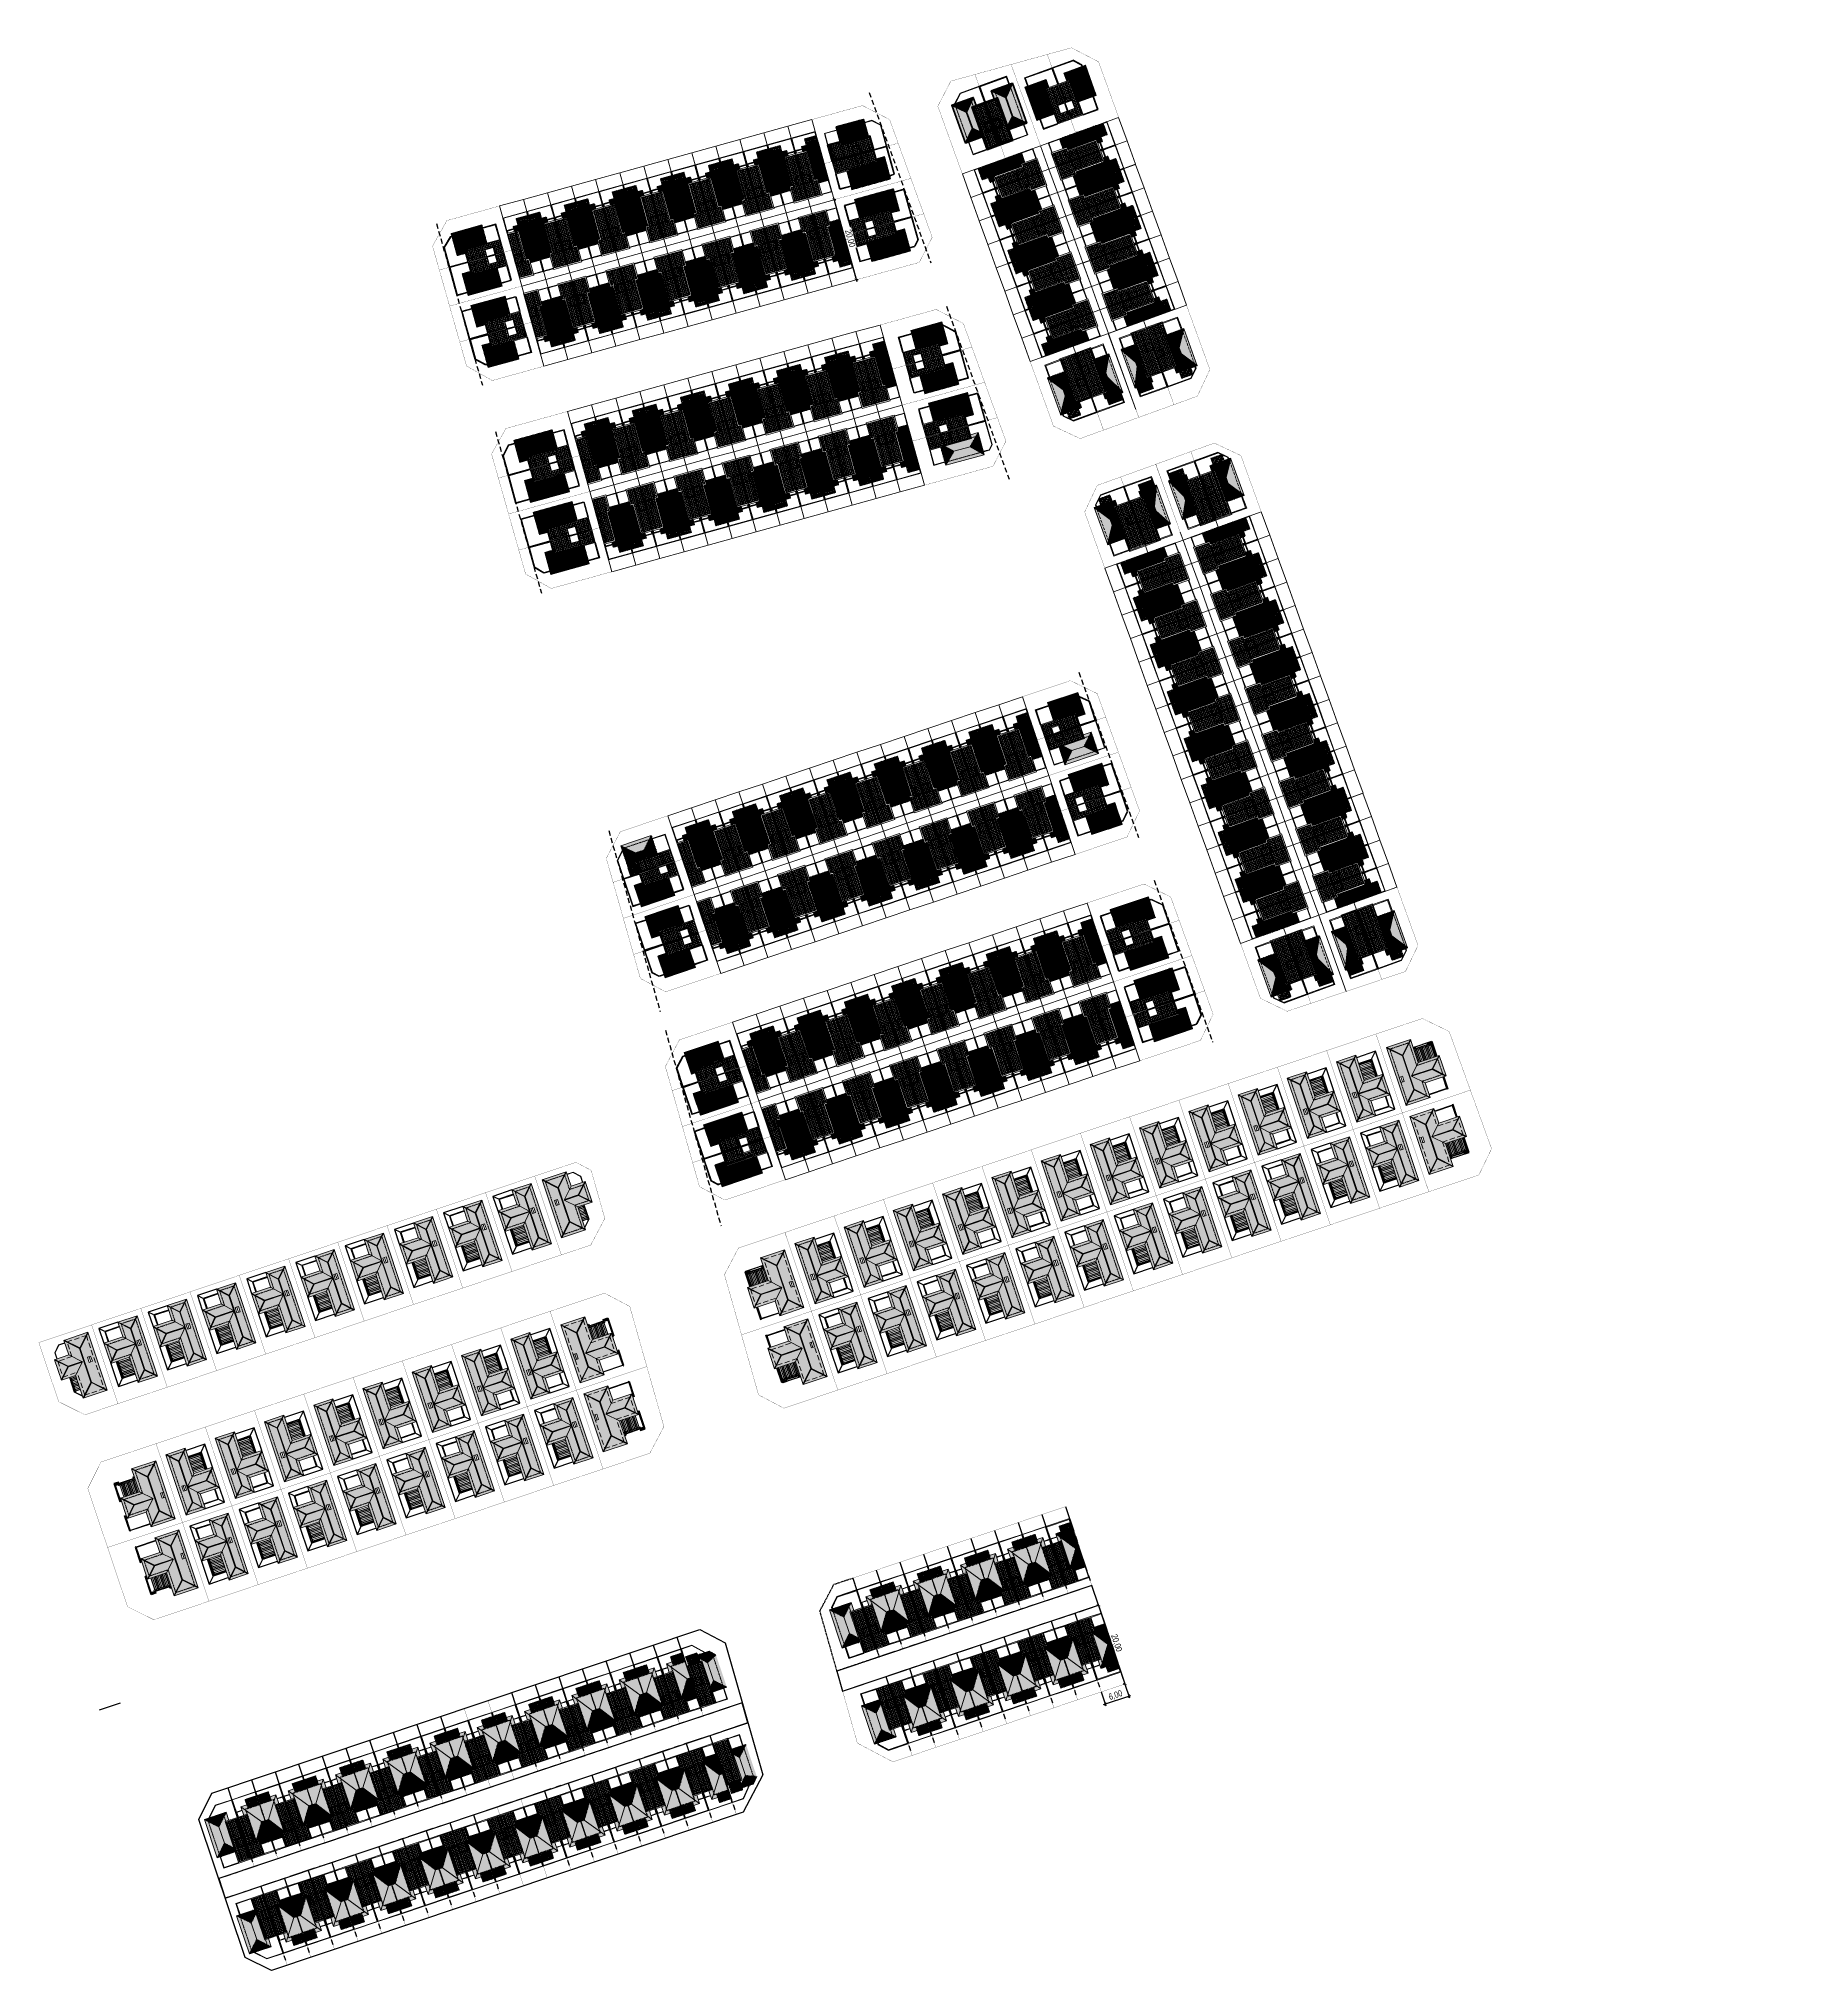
# Model space of a CAD drawing. Header units: metres. Extents: x 568336 to 569219, y 2065964 to 2066430.
# Drawn here: x 568336.2 to 568761.1, y 2065963.6 to 2066429.9 of the extents above; entities outside this region: 1.
import ezdxf
from ezdxf.xclip import XClip

# ---------------------------------------------------------------- set-up
doc = ezdxf.new("R2010")
doc.units = ezdxf.units.M
for name, pattern in [('CENTER', [2, 1.25, -0.25, 0.25, -0.25]), ('HIDDEN', [0.375, 0.25, -0.125]), ('HIDDEN2', [0.1875, 0.125, -0.0625])]:
    doc.linetypes.add(name, pattern=pattern)
doc.layers.get('0').update_dxf_attribs({"linetype": 'CONTINUOUS'})
doc.layers.get('DEFPOINTS').update_dxf_attribs({"linetype": 'CONTINUOUS'})
for name, color, linetype, lineweight in [('-CENTER', 143, 'CENTER', 13), ('-CONCRETE', 1, 'CONTINUOUS', 35), ('-DIM', 9, 'CONTINUOUS', 13), ('-DOOR', 137, 'CONTINUOUS', 9), ('-FURNITURE', 46, 'CONTINUOUS', 9), ('-HATCH', 8, 'CONTINUOUS', 5), ('-HIDE', 3, 'HIDDEN', 13), ('-KH', 143, 'CONTINUOUS', 13), ('-LINE1', 7, 'CONTINUOUS', 18), ('-LINE2', 252, 'CONTINUOUS', 9), ('-RANH GIOI KHU DAT', 12, 'CENTER', 18), ('-TEXT', 7, 'CONTINUOUS', 15), ('-WALL', 4, 'CONTINUOUS', 35)]:
    doc.layers.add(name, color=color, linetype=linetype, lineweight=lineweight)
for name, color, linetype in [('-HATCH CONCRETE', 54, 'CONTINUOUS'), ('-RANH GIOI LO DAT', 12, 'CONTINUOUS'), ('1-NETMANH', 8, 'CONTINUOUS'), ('13. NET HATCH', 252, 'CONTINUOUS'), ('A-Flor-Hral', 242, 'CONTINUOUS'), ('ChiaLo', 128, 'CENTER'), ('LogDg', 7, 'CONTINUOUS'), ('LoLK', 6, 'CONTINUOUS'), ('RANHGIOI', 2, 'HIDDEN'), ('thuadat', 6, 'CONTINUOUS'), ('TIMDUONG', 1, 'CONTINUOUS'), ('ViaHeS', 32, 'CONTINUOUS')]:
    doc.layers.add(name, color=color, linetype=linetype)
doc.styles.add('1', font='arial.ttf')
doc.styles.add('KTHUOC', font='', dxfattribs={"width": 0.8})
doc.styles.get('KTHUOC').set_extended_font_data('.VnArial NarrowH')
doc.dimstyles.new('tien', dxfattribs={"dimscale": 0, "dimtxt": 1.5, "dimasz": 0.75, "dimexe": 0.45, "dimexo": 0, "dimgap": 0.25, "dimtad": 1, "dimzin": 1, "dimtxsty": 'KTHUOC', "dimblk1": 'ARCHTICK', "dimblk2": 'ARCHTICK', "dimsah": 1, "dimcen": 1, "dimdle": 0.45, "dimclrd": 37, "dimclre": 37, "dimclrt": 7, "dimaunit": 1, "dimadec": 0, "dimazin": 0, "dimtfac": 1, "dimtix": 1, "dimtofl": 0, "dimtmove": 2, "dimatfit": 3, "dimldrblk": 'ARCHTICK', "dimfxl": 1, "dimtfill": 1, "dimtolj": 1, "dimtzin": 1, "dimarcsym": 0})

# ---------------------------------------------------------------- blocks, each defined once
blk = doc.blocks.new('M4- T2')
at = {"layer": '13. NET HATCH'}
h = blk.add_hatch(dxfattribs=at)
h.set_pattern_fill('_USER', color=256, scale=400, double=1, pattern_type=0)
h.set_pattern_definition([(0, (453560.1, 0.22), (0, 400), []), (90, (453560.1, 0.22), (-400, 2e-14), [])])
h.paths.add_polyline_path([(719023, 43041), (719873, 43041), (719873, 46341), (716972, 46341), (716973, 36241), (719023, 36241)])
h = blk.add_hatch(dxfattribs=at)
h.set_pattern_fill('MAIGO-12', color=256, scale=300, angle=270)
h.set_pattern_definition([(270, (453560.09, -89.78), (150, -75), [120, -30, 120, -30]), (0, (453575.09, -74.78), (150, 75), [135, -165]), (315, (453560.09, -59.78), (150, -75), [21.2132, -403.050865]), (45, (453560.09, -89.78), (150, 75), [21.2132, -403.050865])])
h.paths.add_polyline_path([(718323, 33843), (721923, 38892), (719223, 42841), (719223, 42841), (719224, 36041), (718323, 36041)])
h = blk.add_hatch(dxfattribs=at)
h.set_pattern_fill('MAIGO-12', color=256, scale=300, angle=180)
h.set_pattern_definition([(180, (453470.09, 0.22), (-75, -150), [120, -30, 120, -30]), (270, (453485.09, -14.78), (75, -150), [135, -165]), (225, (453500.09, 0.22), (-75, -150), [21.2132, -403.050865]), (315, (453470.09, 0.22), (75, -150), [21.2132, -403.050865])])
h.paths.add_polyline_path([(721923, 38892), (722773, 38892), (722773, 43941), (720073, 43941), (720073, 42841), (719223, 42841)])
h = blk.add_hatch(dxfattribs=at)
h.set_pattern_fill('MAIGO-12', color=256, scale=300)
h.set_pattern_definition([(0, (453650.09, 0.22), (75, 150), [120, -30, 120, -30]), (90, (453635.09, 15.22), (-75, 150), [135, -165]), (45, (453620.09, 0.22), (75, 150), [21.2132, -403.050865]), (135, (453650.09, 0.22), (-75, 150), [21.2132, -403.050865])])
h.paths.add_polyline_path([(718323, 33843), (722773, 33843), (722773, 38892), (721923, 38892)])
at = {"layer": '-DOOR'}
for p, q in [((716872, 36041), (716873, 31742)), ((722673, 34143), (722673, 31740))]:
    blk.add_line(p, q, dxfattribs=at)
at = {"layer": '-HATCH'}
for p, q in [((716773, 31541), (716772, 36041)), ((722773, 34143), (722773, 31540)), ((722773, 31540), (716773, 31541))]:
    blk.add_line(p, q, dxfattribs=at)
at = {"layer": '-HATCH', "color": 251}
blk.add_line((718323, 34743), (716873, 34743), dxfattribs=at)
at = {"layer": '-HATCH', "linetype": 'HIDDEN'}
for p, q in [((720023, 32539), (720023, 34739)), ((720073, 32539), (720073, 34739)), ((720223, 32539), (720223, 34739)), ((720273, 32539), (720273, 34739)), ((720273, 32539), (720273, 34739)), ((720273, 32539), (720273, 34739)), ((720273, 32539), (720273, 34739)), ((720423, 32539), (720423, 34739)), ((720473, 32539), (720473, 34739)), ((720623, 32539), (720623, 34739)), ((720673, 32539), (720673, 34739)), ((720823, 32539), (720823, 34739)), ((720873, 32539), (720873, 34739)), ((721023, 32539), (721023, 34739)), ((721073, 32539), (721073, 34739)), ((721223, 32539), (721223, 34739)), ((721273, 32539), (721273, 34739)), ((721423, 32539), (721423, 34739)), ((721473, 32539), (721473, 34739)), ((721623, 32539), (721623, 34739)), ((721673, 32539), (721673, 34739)), ((721823, 32539), (721823, 34739)), ((721873, 32539), (721873, 34739)), ((722023, 32539), (722023, 34739)), ((722073, 32539), (722073, 34739)), ((722223, 32539), (722223, 34739)), ((722273, 32539), (722273, 34739)), ((722423, 32539), (722423, 34739)), ((722473, 32539), (722473, 34739))]:
    blk.add_line(p, q, dxfattribs=at)
at = {"layer": '-HATCH'}
blk.add_lwpolyline([(719823, 34143), (719823, 32539), (722673, 32539), (722672, 31641), (716873, 31641), (716873, 34743)], dxfattribs=at)
at = {"layer": '-HATCH', "color": 251}
blk.add_lwpolyline([(718323, 34843), (716973, 34843), (716973, 36041)], dxfattribs=at)
at = {"layer": '-HATCH', "linetype": 'HIDDEN'}
blk.add_lwpolyline([(719823, 34739), (722673, 34739), (722673, 32539), (719823, 32539)], close=True, dxfattribs=at)
for points in [[(720023, 32689), (719823, 32689), (719823, 32769), (720023, 32769)], [(719948, 32769), (719948, 32829), (720023, 32829)], [(720023, 32629), (719948, 32629), (719948, 32689)], [(720073, 32829), (720148, 32829), (720148, 32769)], [(720073, 32769), (720223, 32769)], [(720223, 32689), (720073, 32689)], [(720148, 32689), (720148, 32629), (720073, 32629)], [(720273, 32769), (720273, 32769)], [(720273, 32769), (720273, 32769)], [(720273, 32769), (720423, 32769)], [(720423, 32689), (720273, 32689)], [(720273, 32689), (720273, 32689)], [(720273, 32689), (720273, 32689)], [(720473, 32769), (720623, 32769)], [(720623, 32689), (720473, 32689)], [(720673, 32769), (720823, 32769)], [(720823, 32689), (720673, 32689)], [(720873, 32769), (721023, 32769)], [(721023, 32689), (720873, 32689)], [(721073, 32769), (721223, 32769)], [(721223, 32689), (721073, 32689)], [(721273, 32769), (721423, 32769)], [(721423, 32689), (721273, 32689)], [(721473, 32769), (721623, 32769)], [(721623, 32689), (721473, 32689)], [(721673, 32769), (721823, 32769)], [(721823, 32689), (721673, 32689)], [(721873, 32769), (722023, 32769)], [(722023, 32689), (721873, 32689)], [(722073, 32769), (722223, 32769)], [(722223, 32689), (722073, 32689)], [(722273, 32769), (722423, 32769)], [(722423, 32689), (722273, 32689)], [(722423, 32829), (722348, 32829), (722348, 32769)], [(722348, 32689), (722348, 32629), (722423, 32629)], [(722548, 32769), (722548, 32829), (722473, 32829)], [(722473, 32769), (722673, 32769), (722673, 32689), (722473, 32689)], [(722473, 32629), (722548, 32629), (722548, 32689)]]:
    blk.add_lwpolyline(points, dxfattribs=at)
at = {"layer": '-HATCH CONCRETE', "color": 251}
blk.add_line((716873, 34743), (716873, 35391), dxfattribs=at)
at = {"layer": '-LINE1'}
for p, q in [((716972, 46341), (719873, 46341)), ((716973, 36241), (716972, 46341)), ((719873, 43041), (719023, 43041)), ((719023, 43041), (719023, 36241)), ((719873, 46341), (719873, 43041)), ((722773, 34143), (722773, 43941)), ((721923, 38892), (722773, 38892)), ((719023, 36241), (716973, 36241))]:
    blk.add_line(p, q, dxfattribs=at)
for points in [[(716772, 46541), (720073, 46541), (720073, 42841), (719223, 42841), (719223, 36041), (716773, 36041)], [(718673, 42942), (716772, 42942), (716772, 40741), (718673, 40741)], [(719023, 43041), (719873, 43041), (719873, 46341), (716972, 46341), (716973, 36241), (719023, 36241)], [(718453, 42722), (716992, 42722), (716992, 40961), (718453, 40961)]]:
    blk.add_lwpolyline(points, close=True, dxfattribs=at)
for points in [[(719223, 42841), (721923, 38892)], [(722773, 43941), (720073, 43941)], [(718323, 33843), (721923, 38892)], [(718323, 36041), (718323, 33843), (722773, 33843)]]:
    blk.add_lwpolyline(points, dxfattribs=at)
at = {"layer": '-LINE2'}
for points in [[(720073, 46541), (722773, 46541), (722773, 43041)], [(720073, 46341), (722673, 46341), (722673, 43041)]]:
    blk.add_lwpolyline(points, dxfattribs=at)
at = {"layer": '-RANH GIOI LO DAT', "linetype": 'HIDDEN', "ltscale": 10, "const_width": 50}
blk.add_lwpolyline([(716773, 48541), (722773, 48541), (722773, 28541), (716773, 28541)], close=True, dxfattribs=at)
at = {"layer": 'DEFPOINTS', "linetype": 'HIDDEN', "ltscale": 5}
blk.add_lwpolyline([(719223, 34743), (722773, 34743), (722773, 43041), (719223, 43041)], close=True, dxfattribs=at)
blk = doc.blocks.new('M5-T2')
at = {"layer": '13. NET HATCH'}
h = blk.add_hatch(dxfattribs=at)
h.set_pattern_fill('_USER', color=256, scale=400, double=1, pattern_type=0)
h.set_pattern_definition([(0, (-68796.67, -1357.4), (0, 400), []), (90, (-68796.67, -1357.4), (-400, 2e-14), [])])
h.paths.add_polyline_path([(194915, -31166), (198415, -31166), (198415, -20916), (194915, -20916)])
h = blk.add_hatch(dxfattribs=at)
h.set_pattern_fill('MAIGO-12', color=256, scale=300, angle=270)
h.set_pattern_definition([(270, (-68796.67, -1447.41), (150, -75), [120, -30, 120, -30]), (0, (-68781.67, -1432.415), (150, 75), [135, -165]), (315, (-68796.67, -1417.415), (150, -75), [21.2132, -403.050865]), (45, (-68796.67, -1447.415), (150, 75), [21.2132, -403.050865])])
h.paths.add_polyline_path([(199765, -25966), (198615, -24737), (198615, -31366), (197365, -31366), (197365, -33046), (197372, -33046), (199765, -30546)])
h = blk.add_hatch(dxfattribs=at)
h.set_pattern_fill('MAIGO-12', color=256, scale=300, angle=180)
h.set_pattern_definition([(180, (-68886.67, -757.37), (-75, -150), [120, -30, 120, -30]), (270, (-68871.67, -772.37), (75, -150), [135, -165]), (225, (-68856.67, -757.373), (-75, -150), [21.2132, -403.050865]), (315, (-68886.67, -757.373), (75, -150), [21.2132, -403.050865])])
h.paths.add_polyline_path([(202265, -23466), (198615, -23466), (198615, -24737), (199765, -25966)])
h = blk.add_hatch(dxfattribs=at)
h.set_pattern_fill('MAIGO-12', color=256, scale=300, angle=90)
h.set_pattern_definition([(90, (-68796.67, -1267.41), (-150, 75), [120, -30, 120, -30]), (180, (-68811.67, -1282.415), (-150, -75), [135, -165]), (135, (-68796.67, -1297.415), (-150, 75), [21.2132, -403.050865]), (225, (-68796.67, -1267.415), (-150, -75), [21.2132, -403.050865])])
h.paths.add_polyline_path([(199765, -30546), (202259, -31672), (202265, -31665), (202265, -23466), (202265, -23466), (199765, -25966)])
h = blk.add_hatch(dxfattribs=at)
h.set_pattern_fill('MAIGO-12', color=256, scale=300)
h.set_pattern_definition([(0, (-68706.67, -1357.41), (75, 150), [120, -30, 120, -30]), (90, (-68721.67, -1342.415), (-75, 150), [135, -165]), (45, (-68736.67, -1357.415), (75, 150), [21.2132, -403.050865]), (135, (-68706.67, -1357.415), (-75, 150), [21.2132, -403.050865])])
h.paths.add_polyline_path([(199765, -30546), (197372, -33046), (200994, -33046), (200999, -33040)])
h = blk.add_hatch(dxfattribs=at)
h.set_pattern_fill('MAIGO-12', color=256, scale=300, angle=45)
h.set_pattern_definition([(45, (-68733.03, -1293.78), (-53.03301, 159.099026), [120, -30, 120, -30]), (135, (-68754.24, -1293.775), (-159.099026, 53.033009), [135, -165]), (90, (-68754.24, -1314.99), (-53.033009, 159.099026), [21.2132, -403.050865]), (180, (-68733.03, -1293.775), (-159.099026, 53.033009), [21.2132, -403.050865])])
h.paths.add_polyline_path([(199765, -30546), (200999, -33040), (202259, -31672)])
at = {"layer": '-HATCH', "linetype": 'HIDDEN'}
for p, q in [((195415, -33566), (195415, -31366)), ((195465, -33566), (195465, -31366)), ((195615, -33566), (195615, -31366)), ((195665, -33566), (195665, -31366)), ((195665, -33566), (195665, -31366)), ((195665, -33566), (195665, -31366)), ((195665, -33566), (195665, -31366)), ((195815, -33566), (195815, -31366)), ((195865, -33566), (195865, -31366)), ((196015, -33566), (196015, -31366)), ((196065, -33566), (196065, -31366)), ((196215, -33566), (196215, -31366)), ((196265, -33566), (196265, -31366)), ((196415, -33566), (196415, -31366)), ((196465, -33566), (196465, -31366)), ((196615, -33566), (196615, -31366)), ((196665, -33566), (196665, -31366)), ((196815, -33566), (196815, -31366)), ((196865, -33566), (196865, -31366)), ((197015, -33566), (197015, -31366)), ((197065, -33566), (197065, -31366)), ((197215, -33566), (197215, -31366)), ((197265, -33566), (197265, -31366)), ((197415, -33566), (197415, -31366)), ((197465, -33566), (197465, -31366)), ((197615, -33566), (197615, -31366)), ((197665, -33566), (197665, -31366)), ((197815, -33566), (197815, -31366)), ((197865, -33566), (197865, -31366))]:
    blk.add_line(p, q, dxfattribs=at)
blk.add_lwpolyline([(195215, -31366), (198065, -31366), (198065, -33566), (195215, -33566)], close=True, dxfattribs=at)
for points in [[(195415, -33416), (195215, -33416), (195215, -33336), (195415, -33336)], [(195340, -33336), (195340, -33276), (195415, -33276)], [(195415, -33476), (195340, -33476), (195340, -33416)], [(195465, -33276), (195540, -33276), (195540, -33336)], [(195465, -33336), (195615, -33336)], [(195615, -33416), (195465, -33416)], [(195540, -33416), (195540, -33476), (195465, -33476)], [(195665, -33336), (195665, -33336)], [(195665, -33336), (195665, -33336)], [(195665, -33336), (195815, -33336)], [(195815, -33416), (195665, -33416)], [(195665, -33416), (195665, -33416)], [(195665, -33416), (195665, -33416)], [(195865, -33336), (196015, -33336)], [(196015, -33416), (195865, -33416)], [(196065, -33336), (196215, -33336)], [(196215, -33416), (196065, -33416)], [(196265, -33336), (196415, -33336)], [(196415, -33416), (196265, -33416)], [(196465, -33336), (196615, -33336)], [(196615, -33416), (196465, -33416)], [(196665, -33336), (196815, -33336)], [(196815, -33416), (196665, -33416)], [(196865, -33336), (197015, -33336)], [(197015, -33416), (196865, -33416)], [(197065, -33336), (197215, -33336)], [(197215, -33416), (197065, -33416)], [(197265, -33336), (197415, -33336)], [(197415, -33416), (197265, -33416)], [(197465, -33336), (197615, -33336)], [(197615, -33416), (197465, -33416)], [(197665, -33336), (197815, -33336)], [(197815, -33416), (197665, -33416)], [(197815, -33276), (197740, -33276), (197740, -33336)], [(197740, -33416), (197740, -33476), (197815, -33476)], [(197940, -33336), (197940, -33276), (197865, -33276)], [(197865, -33336), (198065, -33336), (198065, -33416), (197865, -33416)], [(197865, -33476), (197940, -33476), (197940, -33416)]]:
    blk.add_lwpolyline(points, dxfattribs=at)
at = {"layer": '-HIDE', "ltscale": 10}
for p, q in [((201515, -24216), (198615, -24216)), ((201515, -24216), (201515, -31373)), ((198115, -32296), (200665, -32296)), ((201515, -31373), (200665, -32296))]:
    blk.add_line(p, q, dxfattribs=at)
blk.add_lwpolyline([(198115, -32296), (198115, -31366)], dxfattribs=at)
at = {"layer": '-LINE1', "lineweight": 18}
for p, q in [((202265, -23466), (198615, -23466)), ((198615, -24737), (199765, -25966)), ((202265, -23466), (199765, -25966)), ((199765, -25966), (199765, -30546)), ((194715, -31366), (194715, -35716)), ((194815, -31366), (194815, -35616)), ((199765, -30546), (197372, -33046)), ((199765, -30546), (200999, -33040)), ((202265, -31665), (200994, -33046)), ((197515, -35716), (194715, -35716)), ((197471, -35616), (194815, -35616)), ((199838, -33046), (197471, -35616)), ((199974, -33046), (197515, -35716))]:
    blk.add_line(p, q, dxfattribs=at)
for points in [[(194715, -31366), (198615, -31366), (198615, -20716), (194715, -20716)], [(194915, -31166), (198415, -31166), (198415, -20916), (194915, -20916)], [(194715, -26116), (197116, -26116), (197116, -28016), (194715, -28016)], [(194915, -26316), (196916, -26316), (196916, -27816), (194915, -27816)]]:
    blk.add_lwpolyline(points, close=True, dxfattribs=at)
for points in [[(201515, -23466), (201515, -20716), (198315, -20716)], [(201415, -23466), (201415, -20816), (198315, -20816)], [(200994, -33046), (197365, -33046), (197365, -31366)], [(199765, -30546), (202259, -31672)]]:
    blk.add_lwpolyline(points, dxfattribs=at)
at = {"layer": '-RANH GIOI LO DAT', "linetype": 'HIDDEN', "ltscale": 10, "const_width": 50}
blk.add_lwpolyline([(204369, -18716), (194715, -18716), (194715, -38716), (196424, -38716), (203755, -31724)], close=True, dxfattribs=at)
blk = doc.blocks.new('M5-T2.1')
at = {"layer": '13. NET HATCH'}
h = blk.add_hatch(dxfattribs=at)
h.set_pattern_fill('_USER', color=256, scale=400, double=1, pattern_type=0)
h.set_pattern_definition([(0, (350199.66, -1357.4), (0, 400), []), (90, (350199.66, -1357.4), (-400, 2e-14), [])])
h.paths.add_polyline_path([(613912, -31166), (617412, -31166), (617412, -20916), (613912, -20916)])
h = blk.add_hatch(dxfattribs=at)
h.set_pattern_fill('MAIGO-12', color=256, scale=300, angle=270)
h.set_pattern_definition([(270, (350199.66, -1447.41), (150, -75), [120, -30, 120, -30]), (0, (350214.664, -1432.415), (150, 75), [135, -165]), (315, (350199.664, -1417.415), (150, -75), [21.2132, -403.050865]), (45, (350199.664, -1447.415), (150, 75), [21.2132, -403.050865])])
h.paths.add_polyline_path([(618762, -25966), (617612, -24737), (617612, -31366), (616362, -31366), (616362, -33046), (616368, -33046), (618762, -30546)])
h = blk.add_hatch(dxfattribs=at)
h.set_pattern_fill('MAIGO-12', color=256, scale=300, angle=180)
h.set_pattern_definition([(180, (350109.66, -757.37), (-75, -150), [120, -30, 120, -30]), (270, (350124.664, -772.37), (75, -150), [135, -165]), (225, (350139.664, -757.373), (-75, -150), [21.2132, -403.050865]), (315, (350109.664, -757.373), (75, -150), [21.2132, -403.050865])])
h.paths.add_polyline_path([(621262, -23466), (617612, -23466), (617612, -24737), (618762, -25966)])
h = blk.add_hatch(dxfattribs=at)
h.set_pattern_fill('MAIGO-12', color=256, scale=300, angle=90)
h.set_pattern_definition([(90, (350199.66, -1267.41), (-150, 75), [120, -30, 120, -30]), (180, (350184.664, -1282.415), (-150, -75), [135, -165]), (135, (350199.664, -1297.415), (-150, 75), [21.2132, -403.050865]), (225, (350199.664, -1267.415), (-150, -75), [21.2132, -403.050865])])
h.paths.add_polyline_path([(618762, -30546), (621256, -31672), (621262, -31665), (621262, -23466), (621262, -23466), (618762, -25966)])
h = blk.add_hatch(dxfattribs=at)
h.set_pattern_fill('MAIGO-12', color=256, scale=300)
h.set_pattern_definition([(0, (350289.66, -1357.41), (75, 150), [120, -30, 120, -30]), (90, (350274.664, -1342.415), (-75, 150), [135, -165]), (45, (350259.664, -1357.415), (75, 150), [21.2132, -403.050865]), (135, (350289.664, -1357.415), (-75, 150), [21.2132, -403.050865])])
h.paths.add_polyline_path([(618762, -30546), (616368, -33046), (619990, -33046), (619996, -33040)])
h = blk.add_hatch(dxfattribs=at)
h.set_pattern_fill('MAIGO-12', color=256, scale=300, angle=45)
h.set_pattern_definition([(45, (350263.3, -1293.78), (-53.03301, 159.099026), [120, -30, 120, -30]), (135, (350242.09, -1293.775), (-159.099026, 53.033009), [135, -165]), (90, (350242.09, -1314.99), (-53.033009, 159.099026), [21.2132, -403.050865]), (180, (350263.304, -1293.775), (-159.099026, 53.033009), [21.2132, -403.050865])])
h.paths.add_polyline_path([(618762, -30546), (619996, -33040), (621256, -31672)])
at = {"layer": '-HATCH', "linetype": 'HIDDEN'}
for p, q in [((614412, -33566), (614412, -31366)), ((614462, -33566), (614462, -31366)), ((614612, -33566), (614612, -31366)), ((614662, -33566), (614662, -31366)), ((614662, -33566), (614662, -31366)), ((614662, -33566), (614662, -31366)), ((614662, -33566), (614662, -31366)), ((614812, -33566), (614812, -31366)), ((614862, -33566), (614862, -31366)), ((615012, -33566), (615012, -31366)), ((615062, -33566), (615062, -31366)), ((615212, -33566), (615212, -31366)), ((615262, -33566), (615262, -31366)), ((615412, -33566), (615412, -31366)), ((615462, -33566), (615462, -31366)), ((615612, -33566), (615612, -31366)), ((615662, -33566), (615662, -31366)), ((615812, -33566), (615812, -31366)), ((615862, -33566), (615862, -31366)), ((616012, -33566), (616012, -31366)), ((616062, -33566), (616062, -31366)), ((616212, -33566), (616212, -31366)), ((616262, -33566), (616262, -31366)), ((616412, -33566), (616412, -31366)), ((616462, -33566), (616462, -31366)), ((616612, -33566), (616612, -31366)), ((616662, -33566), (616662, -31366)), ((616812, -33566), (616812, -31366)), ((616862, -33566), (616862, -31366))]:
    blk.add_line(p, q, dxfattribs=at)
blk.add_lwpolyline([(614212, -31366), (617062, -31366), (617062, -33566), (614212, -33566)], close=True, dxfattribs=at)
for points in [[(614412, -33416), (614212, -33416), (614212, -33336), (614412, -33336)], [(614337, -33336), (614337, -33276), (614412, -33276)], [(614412, -33476), (614337, -33476), (614337, -33416)], [(614462, -33276), (614537, -33276), (614537, -33336)], [(614462, -33336), (614612, -33336)], [(614612, -33416), (614462, -33416)], [(614537, -33416), (614537, -33476), (614462, -33476)], [(614662, -33336), (614662, -33336)], [(614662, -33336), (614662, -33336)], [(614662, -33336), (614812, -33336)], [(614812, -33416), (614662, -33416)], [(614662, -33416), (614662, -33416)], [(614662, -33416), (614662, -33416)], [(614862, -33336), (615012, -33336)], [(615012, -33416), (614862, -33416)], [(615062, -33336), (615212, -33336)], [(615212, -33416), (615062, -33416)], [(615262, -33336), (615412, -33336)], [(615412, -33416), (615262, -33416)], [(615462, -33336), (615612, -33336)], [(615612, -33416), (615462, -33416)], [(615662, -33336), (615812, -33336)], [(615812, -33416), (615662, -33416)], [(615862, -33336), (616012, -33336)], [(616012, -33416), (615862, -33416)], [(616062, -33336), (616212, -33336)], [(616212, -33416), (616062, -33416)], [(616262, -33336), (616412, -33336)], [(616412, -33416), (616262, -33416)], [(616462, -33336), (616612, -33336)], [(616612, -33416), (616462, -33416)], [(616662, -33336), (616812, -33336)], [(616812, -33416), (616662, -33416)], [(616812, -33276), (616737, -33276), (616737, -33336)], [(616737, -33416), (616737, -33476), (616812, -33476)], [(616937, -33336), (616937, -33276), (616862, -33276)], [(616862, -33336), (617062, -33336), (617062, -33416), (616862, -33416)], [(616862, -33476), (616937, -33476), (616937, -33416)]]:
    blk.add_lwpolyline(points, dxfattribs=at)
at = {"layer": '-HIDE', "ltscale": 10}
for p, q in [((620512, -24216), (617612, -24216)), ((620512, -24216), (620512, -31373)), ((617112, -32296), (619661, -32296)), ((620512, -31373), (619661, -32296))]:
    blk.add_line(p, q, dxfattribs=at)
blk.add_lwpolyline([(617112, -32296), (617112, -31366)], dxfattribs=at)
at = {"layer": '-LINE1', "lineweight": 18}
for p, q in [((621262, -23466), (617612, -23466)), ((617612, -24737), (618762, -25966)), ((621262, -23466), (618762, -25966)), ((618762, -25966), (618762, -30546)), ((613712, -31366), (613712, -35716)), ((613812, -31366), (613812, -35616)), ((618762, -30546), (616368, -33046)), ((618762, -30546), (619996, -33040)), ((621262, -31665), (619990, -33046)), ((616512, -35716), (613712, -35716)), ((616468, -35616), (613812, -35616)), ((618835, -33046), (616468, -35616)), ((618971, -33046), (616512, -35716))]:
    blk.add_line(p, q, dxfattribs=at)
for points in [[(613712, -31366), (617612, -31366), (617612, -20716), (613712, -20716)], [(613912, -31166), (617412, -31166), (617412, -20916), (613912, -20916)], [(613712, -26116), (616112, -26116), (616112, -28016), (613712, -28016)], [(613912, -26316), (615912, -26316), (615912, -27816), (613912, -27816)]]:
    blk.add_lwpolyline(points, close=True, dxfattribs=at)
for points in [[(620512, -23466), (620512, -20716), (617312, -20716)], [(620412, -23466), (620412, -20816), (617312, -20816)], [(619990, -33046), (616362, -33046), (616362, -31366)], [(618762, -30546), (621256, -31672)]]:
    blk.add_lwpolyline(points, dxfattribs=at)
at = {"layer": '-RANH GIOI LO DAT', "linetype": 'HIDDEN', "ltscale": 10, "const_width": 50}
blk.add_lwpolyline([(623601, -18716), (613712, -18716), (613712, -38716), (619546, -38716), (624310, -33722)], close=True, dxfattribs=at)
blk = doc.blocks.new('M7-T2')
at = {"layer": '13. NET HATCH'}
h = blk.add_hatch(dxfattribs=at)
h.set_pattern_fill('MAIGO-12', color=256, scale=300, angle=270)
h.set_pattern_definition([(270, (-65665.84, -90), (150, -75), [120, -30, 120, -30]), (0, (-65650.84, -75), (150, 75), [135, -165]), (315, (-65665.84, -60), (150, -75), [21.2132, -403.050865]), (45, (-65665.84, -90), (150, 75), [21.2132, -403.050865])])
h.paths.add_polyline_path([(199813, -159326), (197063, -156576), (197063, -166276), (199813, -163526)])
h = blk.add_hatch(dxfattribs=at)
h.set_pattern_fill('MAIGO-12', color=256, scale=300, angle=180)
h.set_pattern_definition([(180, (-65755.84, -3e-07), (-75, -150), [120, -30, 120, -30]), (270, (-65740.84, -15), (75, -150), [135, -165]), (225, (-65725.84, -3e-07), (-75, -150), [21.2132, -403.050865]), (315, (-65755.84, -3e-07), (75, -150), [21.2132, -403.050865])])
h.paths.add_polyline_path([(199813, -159326), (201613, -157526), (201613, -156576), (197063, -156576)])
h = blk.add_hatch(dxfattribs=at)
h.set_pattern_fill('MAIGO-12', color=256, scale=300, angle=90)
h.set_pattern_definition([(90, (-65665.84, 90), (-150, 75), [120, -30, 120, -30]), (180, (-65680.84, 75), (-150, -75), [135, -165]), (135, (-65665.84, 60), (-150, 75), [21.2132, -403.050865]), (225, (-65665.84, 90), (-150, -75), [21.2132, -403.050865])])
h.paths.add_polyline_path([(199813, -163526), (202563, -166276), (202563, -164226), (201613, -164226), (201613, -157526), (199813, -159326)])
h = blk.add_hatch(dxfattribs=at)
h.set_pattern_fill('_USER', color=256, scale=400, double=1, pattern_type=0)
h.set_pattern_definition([(0, (-64642.2, -3e-07), (0, 400), []), (90, (-64642.2, -3e-07), (-400, 2e-14), [])])
h.paths.add_polyline_path([(201813, -153926), (204613, -153926), (204613, -164026), (201813, -164026)])
h = blk.add_hatch(dxfattribs=at)
h.set_pattern_fill('MAIGO-12', color=256, scale=300)
h.set_pattern_definition([(0, (-65575.84, -3e-07), (75, 150), [120, -30, 120, -30]), (90, (-65590.84, 15), (-75, 150), [135, -165]), (45, (-65605.84, -3e-07), (75, 150), [21.2132, -403.050865]), (135, (-65575.84, -3e-07), (-75, 150), [21.2132, -403.050865])])
h.paths.add_polyline_path([(197063, -166276), (202563, -166276), (199813, -163526)])
at = {"layer": '-HIDE', "ltscale": 10}
blk.add_lwpolyline([(201813, -164226), (201813, -165526), (197813, -165526), (197813, -157326), (201613, -157326)], dxfattribs=at)
at = {"layer": '-LINE1'}
for p, q in [((197813, -156576), (197813, -153726)), ((197813, -153726), (201613, -153726)), ((197913, -156576), (197913, -153826)), ((197913, -153826), (201613, -153826)), ((200641, -168726), (198192, -166276)), ((200683, -168626), (198333, -166276)), ((204713, -168626), (204713, -164226)), ((204813, -168726), (204813, -164226)), ((200641, -168726), (204813, -168726)), ((200683, -168626), (204713, -168626))]:
    blk.add_line(p, q, dxfattribs=at)
for points in [[(201613, -153726), (204813, -153726), (204813, -164226), (201613, -164226)], [(201813, -153926), (204613, -153926), (204613, -164026), (201813, -164026)], [(202913, -157326), (204813, -157326), (204813, -159526), (202913, -159526)], [(203113, -157526), (204613, -157526), (204613, -159326), (203113, -159326)]]:
    blk.add_lwpolyline(points, close=True, dxfattribs=at)
for points in [[(202563, -164226), (202563, -166276), (197063, -166276), (197063, -156576), (201613, -156576)], [(201613, -157526), (199813, -159326), (197063, -156576)], [(199813, -159326), (199813, -163526)], [(202563, -166276), (199813, -163526), (197063, -166276)]]:
    blk.add_lwpolyline(points, dxfattribs=at)
at = {"layer": '-RANH GIOI LO DAT', "linetype": 'HIDDEN', "ltscale": 10, "const_width": 50}
blk.add_lwpolyline([(204813, -151726), (195813, -151726), (195813, -166726), (200813, -171726), (204813, -171726)], close=True, dxfattribs=at)
blk = doc.blocks.new('M8-T2')
at = {"layer": '13. NET HATCH'}
h = blk.add_hatch(dxfattribs=at)
h.set_pattern_fill('_USER', color=256, scale=400, double=1, pattern_type=0)
h.set_pattern_definition([(0, (-63202.25, -0.2), (0, 400), []), (90, (-63202.25, -0.2), (-400, 2e-14), [])])
h.paths.add_polyline_path([(203718, -219762), (200818, -219762), (200818, -229862), (202868, -229862), (202868, -223062), (203718, -223062)])
h = blk.add_hatch(dxfattribs=at)
h.set_pattern_fill('MAIGO-12', color=256, scale=300, angle=270)
h.set_pattern_definition([(270, (-63202.25, -90.2), (150, -75), [120, -30, 120, -30]), (0, (-63187.25, -75.2), (150, 75), [135, -165]), (315, (-63202.25, -60.2), (150, -75), [21.213203, -403.050865]), (45, (-63202.25, -90.2), (150, 75), [21.213203, -403.050865])])
h.paths.add_polyline_path([(203068, -223377), (203068, -230062), (202318, -230062), (202318, -232111), (205768, -227211)])
h = blk.add_hatch(dxfattribs=at)
h.set_pattern_fill('MAIGO-12', color=256, scale=300, angle=180)
h.set_pattern_definition([(180, (-63292.25, -0.2), (-75, -150), [120, -30, 120, -30]), (270, (-63277.25, -15.2), (75, -150), [135, -165]), (225, (-63262.25, -0.2), (-75, -150), [21.213203, -403.050865]), (315, (-63292.25, -0.2), (75, -150), [21.213203, -403.050865])])
h.paths.add_polyline_path([(205768, -227211), (206618, -227211), (206618, -222312), (203918, -222312), (203918, -223262), (203068, -223262), (203068, -223377)])
h = blk.add_hatch(dxfattribs=at)
h.set_pattern_fill('MAIGO-12', color=256, scale=300)
h.set_pattern_definition([(0, (-63112.25, -0.2), (75, 150), [120, -30, 120, -30]), (90, (-63127.25, 14.8), (-75, 150), [135, -165]), (45, (-63142.25, -0.2), (75, 150), [21.213203, -403.050865]), (135, (-63112.25, -0.2), (-75, 150), [21.213203, -403.050865])])
h.paths.add_polyline_path([(206618, -227211), (205768, -227211), (202318, -232111), (206618, -232111)])
at = {"layer": '-DOOR'}
for p, q in [((200717, -230062), (200718, -234362)), ((206518, -231961), (206518, -234363)), ((200718, -234362), (206518, -234363))]:
    blk.add_line(p, q, dxfattribs=at)
at = {"layer": '-HATCH', "color": 251}
blk.add_line((202318, -231361), (200718, -231361), dxfattribs=at)
at = {"layer": '-HATCH', "linetype": 'HIDDEN'}
for p, q in [((203868, -233564), (203868, -231364)), ((203918, -233564), (203918, -231364)), ((204068, -233564), (204068, -231364)), ((204118, -233564), (204118, -231364)), ((204118, -233564), (204118, -231364)), ((204118, -233564), (204118, -231364)), ((204118, -233564), (204118, -231364)), ((204268, -233564), (204268, -231364)), ((204318, -233564), (204318, -231364)), ((204468, -233564), (204468, -231364)), ((204518, -233564), (204518, -231364)), ((204668, -233564), (204668, -231364)), ((204718, -233564), (204718, -231364)), ((204868, -233564), (204868, -231364)), ((204918, -233564), (204918, -231364)), ((205068, -233564), (205068, -231364)), ((205118, -233564), (205118, -231364)), ((205268, -233564), (205268, -231364)), ((205318, -233564), (205318, -231364)), ((205468, -233564), (205468, -231364)), ((205518, -233564), (205518, -231364)), ((205668, -233564), (205668, -231364)), ((205718, -233564), (205718, -231364)), ((205868, -233564), (205868, -231364)), ((205918, -233564), (205918, -231364)), ((206068, -233564), (206068, -231364)), ((206118, -233564), (206118, -231364)), ((206268, -233564), (206268, -231364)), ((206318, -233564), (206318, -231364))]:
    blk.add_line(p, q, dxfattribs=at)
at = {"layer": '-HATCH'}
blk.add_lwpolyline([(203668, -231961), (203668, -233564), (206518, -233564), (206518, -234362), (200718, -234363), (200718, -231361)], dxfattribs=at)
at = {"layer": '-HATCH', "color": 251}
blk.add_lwpolyline([(202318, -231261), (200818, -231261), (200818, -230062)], dxfattribs=at)
at = {"layer": '-HATCH', "linetype": 'HIDDEN'}
blk.add_lwpolyline([(203668, -231364), (206518, -231364), (206518, -233564), (203668, -233564)], close=True, dxfattribs=at)
for points in [[(203868, -233414), (203668, -233414), (203668, -233334), (203868, -233334)], [(203793, -233334), (203793, -233274), (203868, -233274)], [(203868, -233474), (203793, -233474), (203793, -233414)], [(203918, -233274), (203993, -233274), (203993, -233334)], [(203918, -233334), (204068, -233334)], [(204068, -233414), (203918, -233414)], [(203993, -233414), (203993, -233474), (203918, -233474)], [(204118, -233334), (204118, -233334)], [(204118, -233334), (204118, -233334)], [(204118, -233334), (204268, -233334)], [(204268, -233414), (204118, -233414)], [(204118, -233414), (204118, -233414)], [(204118, -233414), (204118, -233414)], [(204318, -233334), (204468, -233334)], [(204468, -233414), (204318, -233414)], [(204518, -233334), (204668, -233334)], [(204668, -233414), (204518, -233414)], [(204718, -233334), (204868, -233334)], [(204868, -233414), (204718, -233414)], [(204918, -233334), (205068, -233334)], [(205068, -233414), (204918, -233414)], [(205118, -233334), (205268, -233334)], [(205268, -233414), (205118, -233414)], [(205318, -233334), (205468, -233334)], [(205468, -233414), (205318, -233414)], [(205518, -233334), (205668, -233334)], [(205668, -233414), (205518, -233414)], [(205718, -233334), (205868, -233334)], [(205868, -233414), (205718, -233414)], [(205918, -233334), (206068, -233334)], [(206068, -233414), (205918, -233414)], [(206118, -233334), (206268, -233334)], [(206268, -233414), (206118, -233414)], [(206268, -233274), (206193, -233274), (206193, -233334)], [(206193, -233414), (206193, -233474), (206268, -233474)], [(206393, -233334), (206393, -233274), (206318, -233274)], [(206318, -233334), (206518, -233334), (206518, -233414), (206318, -233414)], [(206318, -233474), (206393, -233474), (206393, -233414)]]:
    blk.add_lwpolyline(points, dxfattribs=at)
at = {"layer": '-HATCH CONCRETE', "color": 251}
blk.add_line((200718, -231361), (200718, -230712), dxfattribs=at)
at = {"layer": '-HIDE', "ltscale": 10}
blk.add_lwpolyline([(203068, -231361), (206618, -231361), (206618, -223062), (203068, -223062)], close=True, dxfattribs=at)
at = {"layer": '-LINE1'}
for p, q in [((200818, -219762), (203718, -219762)), ((200818, -229862), (200818, -219762)), ((203718, -223062), (202868, -223062)), ((202868, -223062), (202868, -229862)), ((203718, -219762), (203718, -223062)), ((206618, -222312), (203718, -222312)), ((206618, -232111), (206618, -222312)), ((200618, -234562), (200617, -230062)), ((202868, -229862), (200818, -229862)), ((202318, -230062), (202318, -232111)), ((202318, -232111), (206618, -232111)), ((206618, -232111), (206618, -234563)), ((206618, -234563), (200618, -234562))]:
    blk.add_line(p, q, dxfattribs=at)
for points in [[(200618, -219562), (203918, -219562), (203918, -223262), (203068, -223262), (203068, -230062), (200618, -230062)], [(200818, -223162), (202718, -223162), (202718, -225362), (200818, -225362)], [(201018, -223362), (202518, -223362), (202518, -225162), (201018, -225162)]]:
    blk.add_lwpolyline(points, close=True, dxfattribs=at)
for points in [[(202868, -223093), (205768, -227211)], [(202318, -232111), (205768, -227211)], [(206618, -227211), (205768, -227211)]]:
    blk.add_lwpolyline(points, dxfattribs=at)
at = {"layer": '-LINE2'}
for points in [[(203918, -219562), (206618, -219562), (206618, -223062)], [(203918, -219762), (206518, -219762), (206518, -223062)]]:
    blk.add_lwpolyline(points, dxfattribs=at)
at = {"layer": '-RANH GIOI LO DAT', "linetype": 'HIDDEN', "ltscale": 10, "const_width": 50}
blk.add_lwpolyline([(200618, -217562), (206618, -217562), (206618, -237562), (200618, -237562)], close=True, dxfattribs=at)
blk = doc.blocks.new('M6-T2')
at = {"layer": '13. NET HATCH'}
h = blk.add_hatch(dxfattribs=at)
h.set_pattern_fill('_USER', color=256, scale=400, double=1, pattern_type=0)
h.set_pattern_definition([(0, (-65709.66, -5e-09), (0, 400), []), (90, (-65709.66, -5e-09), (-400, 2e-14), [])])
h.paths.add_polyline_path([(201886, -87301), (204686, -87301), (204686, -97401), (201886, -97401)])
h = blk.add_hatch(dxfattribs=at)
h.set_pattern_fill('MAIGO-12', color=256, scale=300, angle=270)
h.set_pattern_definition([(270, (-65709.66, -90), (150, -75), [120, -30, 120, -30]), (0, (-65694.655, -75), (150, 75), [135, -165]), (315, (-65709.655, -60), (150, -75), [21.2132, -403.050865]), (45, (-65709.655, -90), (150, 75), [21.2132, -403.050865])])
h.paths.add_polyline_path([(199886, -92701), (197136, -89951), (197136, -99651), (199886, -96901)])
h = blk.add_hatch(dxfattribs=at)
h.set_pattern_fill('MAIGO-12', color=256, scale=300, angle=180)
h.set_pattern_definition([(180, (-65799.66, -5e-09), (-75, -150), [120, -30, 120, -30]), (270, (-65784.655, -15), (75, -150), [135, -165]), (225, (-65769.655, -5e-09), (-75, -150), [21.2132, -403.050865]), (315, (-65799.655, -5e-09), (75, -150), [21.2132, -403.050865])])
h.paths.add_polyline_path([(201686, -90901), (201686, -89951), (197136, -89951), (199886, -92701)])
h = blk.add_hatch(dxfattribs=at)
h.set_pattern_fill('MAIGO-12', color=256, scale=300, angle=90)
h.set_pattern_definition([(90, (-65709.66, 90), (-150, 75), [120, -30, 120, -30]), (180, (-65724.655, 75), (-150, -75), [135, -165]), (135, (-65709.655, 60), (-150, 75), [21.2132, -403.050865]), (225, (-65709.655, 90), (-150, -75), [21.2132, -403.050865])])
h.paths.add_polyline_path([(201686, -90901), (199886, -92701), (199886, -96901), (202636, -99651), (202636, -97601), (201686, -97601)])
h = blk.add_hatch(dxfattribs=at)
h.set_pattern_fill('MAIGO-12', color=256, scale=300)
h.set_pattern_definition([(0, (-65619.66, -5e-09), (75, 150), [120, -30, 120, -30]), (90, (-65634.655, 15), (-75, 150), [135, -165]), (45, (-65649.655, -5e-09), (75, 150), [21.2132, -403.050865]), (135, (-65619.655, -5e-09), (-75, 150), [21.2132, -403.050865])])
h.paths.add_polyline_path([(199886, -96901), (197136, -99651), (202636, -99651)])
at = {"layer": '-HIDE', "ltscale": 10}
for p, q in [((201686, -90701), (197886, -90701)), ((197886, -98901), (197886, -90701)), ((201886, -98901), (201886, -97601)), ((197886, -98901), (201886, -98901))]:
    blk.add_line(p, q, dxfattribs=at)
at = {"layer": '-LINE1'}
for p, q in [((201686, -89951), (197136, -89951)), ((197136, -99651), (197136, -89951)), ((202636, -99651), (202636, -97601)), ((197136, -99651), (202636, -99651))]:
    blk.add_line(p, q, dxfattribs=at)
for points in [[(201686, -87101), (204886, -87101), (204886, -97601), (201686, -97601)], [(201886, -87301), (204686, -87301), (204686, -97401), (201886, -97401)], [(202986, -90701), (204886, -90701), (204886, -92901), (202986, -92901)], [(203186, -90901), (204686, -90901), (204686, -92701), (203186, -92701)]]:
    blk.add_lwpolyline(points, close=True, dxfattribs=at)
for points in [[(201686, -90901), (199886, -92701), (197136, -89951)], [(199886, -92701), (199886, -96901)], [(202636, -99651), (199886, -96901), (197136, -99651)]]:
    blk.add_lwpolyline(points, dxfattribs=at)
at = {"layer": '-RANH GIOI LO DAT', "linetype": 'HIDDEN', "ltscale": 10, "const_width": 50}
blk.add_lwpolyline([(204886, -85101), (193941, -85101), (193327, -98109), (199996, -105101), (204886, -105101)], close=True, dxfattribs=at)
at = {"layer": '1-NETMANH'}
for p, q in [((197886, -89951), (197886, -87101)), ((197886, -87101), (201686, -87101)), ((197986, -89951), (197986, -87201)), ((197986, -87201), (201686, -87201)), ((204786, -102001), (204786, -97601)), ((204886, -102101), (204886, -97601)), ((199898, -102101), (204886, -102101)), ((199941, -102001), (204786, -102001))]:
    blk.add_line(p, q, dxfattribs=at)
for points in [[(197886, -99651), (197886, -99991), (199898, -102101)], [(197986, -99651), (197986, -99951), (199941, -102001)]]:
    blk.add_lwpolyline(points, dxfattribs=at)
blk = doc.blocks.new('M6-T2.1')
at = {"layer": '13. NET HATCH'}
h = blk.add_hatch(dxfattribs=at)
h.set_pattern_fill('_USER', color=256, scale=400, double=1, pattern_type=0)
h.set_pattern_definition([(0, (355177.37, -6e-08), (0, 400), []), (90, (355177.37, -6e-08), (-400, 2e-14), [])])
h.paths.add_polyline_path([(622773, -87301), (625573, -87301), (625573, -97401), (622773, -97401)])
h = blk.add_hatch(dxfattribs=at)
h.set_pattern_fill('MAIGO-12', color=256, scale=300, angle=270)
h.set_pattern_definition([(270, (355177.37, -90), (150, -75), [120, -30, 120, -30]), (0, (355192.37, -75), (150, 75), [135, -165]), (315, (355177.37, -60), (150, -75), [21.2132, -403.050865]), (45, (355177.37, -90), (150, 75), [21.2132, -403.050865])])
h.paths.add_polyline_path([(620773, -92701), (618023, -89951), (618023, -99651), (620773, -96901)])
h = blk.add_hatch(dxfattribs=at)
h.set_pattern_fill('MAIGO-12', color=256, scale=300, angle=180)
h.set_pattern_definition([(180, (355087.37, -6e-08), (-75, -150), [120, -30, 120, -30]), (270, (355102.37, -15), (75, -150), [135, -165]), (225, (355117.37, -6e-08), (-75, -150), [21.2132, -403.050865]), (315, (355087.37, -6e-08), (75, -150), [21.2132, -403.050865])])
h.paths.add_polyline_path([(622573, -90901), (622573, -89951), (618023, -89951), (620773, -92701)])
h = blk.add_hatch(dxfattribs=at)
h.set_pattern_fill('MAIGO-12', color=256, scale=300, angle=90)
h.set_pattern_definition([(90, (355177.37, 90), (-150, 75), [120, -30, 120, -30]), (180, (355162.37, 75), (-150, -75), [135, -165]), (135, (355177.37, 60), (-150, 75), [21.2132, -403.050865]), (225, (355177.37, 90), (-150, -75), [21.2132, -403.050865])])
h.paths.add_polyline_path([(622573, -90901), (620773, -92701), (620773, -96901), (623523, -99651), (623523, -97601), (622573, -97601)])
h = blk.add_hatch(dxfattribs=at)
h.set_pattern_fill('MAIGO-12', color=256, scale=300)
h.set_pattern_definition([(0, (355267.37, -6e-08), (75, 150), [120, -30, 120, -30]), (90, (355252.37, 15), (-75, 150), [135, -165]), (45, (355237.37, -6e-08), (75, 150), [21.2132, -403.050865]), (135, (355267.37, -6e-08), (-75, 150), [21.2132, -403.050865])])
h.paths.add_polyline_path([(620773, -96901), (618023, -99651), (623523, -99651)])
at = {"layer": '-HIDE', "ltscale": 10}
for p, q in [((622573, -90701), (618773, -90701)), ((618773, -98901), (618773, -90701)), ((622773, -98901), (622773, -97601)), ((618773, -98901), (622773, -98901))]:
    blk.add_line(p, q, dxfattribs=at)
at = {"layer": '-LINE1'}
for p, q in [((622573, -89951), (618023, -89951)), ((618023, -99651), (618023, -89951)), ((623523, -99651), (623523, -97601)), ((618023, -99651), (623523, -99651))]:
    blk.add_line(p, q, dxfattribs=at)
for points in [[(622573, -87101), (625773, -87101), (625773, -97601), (622573, -97601)], [(622773, -87301), (625573, -87301), (625573, -97401), (622773, -97401)], [(623873, -90701), (625773, -90701), (625773, -92901), (623873, -92901)], [(624073, -90901), (625573, -90901), (625573, -92701), (624073, -92701)]]:
    blk.add_lwpolyline(points, close=True, dxfattribs=at)
for points in [[(622573, -90901), (620773, -92701), (618023, -89951)], [(620773, -92701), (620773, -96901)], [(623523, -99651), (620773, -96901), (618023, -99651)]]:
    blk.add_lwpolyline(points, dxfattribs=at)
at = {"layer": '-RANH GIOI LO DAT', "linetype": 'HIDDEN', "ltscale": 10}
for p, q in [((625773, -85101), (615064, -85101)), ((615064, -85101), (615773, -100107)), ((625773, -105101), (625773, -85101)), ((615773, -100107), (621009, -105101)), ((621009, -105101), (625773, -105101))]:
    blk.add_line(p, q, dxfattribs=at)
at = {"layer": '1-NETMANH'}
for p, q in [((618773, -89951), (618773, -87101)), ((618773, -87101), (622573, -87101)), ((618873, -89951), (618873, -87201)), ((618873, -87201), (622573, -87201)), ((625673, -102001), (625673, -97601)), ((625773, -102101), (625773, -97601)), ((620786, -102101), (625773, -102101)), ((620828, -102001), (625673, -102001))]:
    blk.add_line(p, q, dxfattribs=at)
for points in [[(618773, -99651), (618773, -99991), (620786, -102101)], [(618873, -99651), (618873, -99951), (620828, -102001)]]:
    blk.add_lwpolyline(points, dxfattribs=at)
blk = doc.blocks.new('A$C9be56f26')
at = {"layer": '-HATCH', "linetype": 'HIDDEN'}
for p, q in [((600, 0), (600, 2200)), ((650, 0), (650, 2200)), ((800, 0), (800, 2200)), ((850, 0), (850, 2200)), ((850, 0), (850, 2200)), ((850, 0), (850, 2200)), ((850, 0), (850, 2200)), ((1000, 0), (1000, 2200)), ((1050, 0), (1050, 2200)), ((1200, 0), (1200, 2200)), ((1250, 0), (1250, 2200)), ((1400, 0), (1400, 2200)), ((1450, 0), (1450, 2200)), ((1600, 0), (1600, 2200)), ((1650, 0), (1650, 2200)), ((1800, 0), (1800, 2200)), ((1850, 0), (1850, 2200)), ((2000, 0), (2000, 2200)), ((2050, 0), (2050, 2200)), ((2200, 0), (2200, 2200)), ((2250, 0), (2250, 2200)), ((2400, 0), (2400, 2200)), ((2450, 0), (2450, 2200)), ((2600, 0), (2600, 2200)), ((2650, 0), (2650, 2200)), ((2800, 0), (2800, 2200)), ((2850, 0), (2850, 2200)), ((3000, 0), (3000, 2200)), ((3050, 0), (3050, 2200))]:
    blk.add_line(p, q, dxfattribs=at)
blk.add_lwpolyline([(400, 2200), (3250, 2200), (3250, 0), (400, 0)], close=True, dxfattribs=at)
for points in [[(600, 150), (400, 150), (400, 230), (600, 230)], [(525, 230), (525, 290), (600, 290)], [(600, 90), (525, 90), (525, 150)], [(650, 290), (725, 290), (725, 230)], [(650, 230), (800, 230)], [(800, 150), (650, 150)], [(725, 150), (725, 90), (650, 90)], [(850, 230), (850, 230)], [(850, 230), (850, 230)], [(850, 230), (1000, 230)], [(1000, 150), (850, 150)], [(850, 150), (850, 150)], [(850, 150), (850, 150)], [(1050, 230), (1200, 230)], [(1200, 150), (1050, 150)], [(1250, 230), (1400, 230)], [(1400, 150), (1250, 150)], [(1450, 230), (1600, 230)], [(1600, 150), (1450, 150)], [(1650, 230), (1800, 230)], [(1800, 150), (1650, 150)], [(1850, 230), (2000, 230)], [(2000, 150), (1850, 150)], [(2050, 230), (2200, 230)], [(2200, 150), (2050, 150)], [(2250, 230), (2400, 230)], [(2400, 150), (2250, 150)], [(2450, 230), (2600, 230)], [(2600, 150), (2450, 150)], [(2650, 230), (2800, 230)], [(2800, 150), (2650, 150)], [(2850, 230), (3000, 230)], [(3000, 150), (2850, 150)], [(3000, 290), (2925, 290), (2925, 230)], [(2925, 150), (2925, 90), (3000, 90)], [(3125, 230), (3125, 290), (3050, 290)], [(3050, 230), (3250, 230), (3250, 150), (3050, 150)], [(3050, 90), (3125, 90), (3125, 150)]]:
    blk.add_lwpolyline(points, dxfattribs=at)
blk = doc.blocks.new('M9-T2')
at = {"layer": '13. NET HATCH'}
h = blk.add_hatch(dxfattribs=at)
h.set_pattern_fill('_USER', color=256, scale=400, double=1, pattern_type=0)
h.set_pattern_definition([(0, (-66151.6, -1e-06), (0, 400), []), (90, (-66151.6, -1e-06), (-400, 2e-14), [])])
h.paths.add_polyline_path([(201708, -288292), (204508, -288292), (204508, -296843), (201708, -296843)])
h = blk.add_hatch(dxfattribs=at)
h.set_pattern_fill('MAIGO-12', color=256, scale=300, angle=180)
h.set_pattern_definition([(180, (-66241.61, -1e-06), (-75, -150), [120, -30, 120, -30]), (270, (-66226.614, -15), (75, -150), [135, -165]), (225, (-66211.614, -1e-06), (-75, -150), [21.213203, -403.050865]), (315, (-66241.614, -1e-06), (75, -150), [21.213203, -403.050865])])
h.paths.add_polyline_path([(201508, -292342), (201508, -291392), (196958, -291392), (199708, -294142)])
h = blk.add_hatch(dxfattribs=at)
h.set_pattern_fill('MAIGO-12', color=256, scale=300, angle=270)
h.set_pattern_definition([(270, (-66151.61, -90), (150, -75), [120, -30, 120, -30]), (0, (-66136.614, -75), (150, 75), [135, -165]), (315, (-66151.614, -60), (150, -75), [21.213203, -403.050865]), (45, (-66151.614, -90), (150, 75), [21.213203, -403.050865])])
h.paths.add_polyline_path([(199708, -294142), (196958, -291392), (196958, -299093), (199708, -296343)])
h = blk.add_hatch(dxfattribs=at)
h.set_pattern_fill('MAIGO-12', color=256, scale=300, angle=90)
h.set_pattern_definition([(90, (-66151.61, 90), (-150, 75), [120, -30, 120, -30]), (180, (-66166.614, 75), (-150, -75), [135, -165]), (135, (-66151.614, 60), (-150, 75), [21.213203, -403.050865]), (225, (-66151.614, 90), (-150, -75), [21.213203, -403.050865])])
h.paths.add_polyline_path([(201508, -292342), (199708, -294142), (199708, -296343), (202458, -299093), (202458, -297043), (201508, -297043)])
h = blk.add_hatch(dxfattribs=at)
h.set_pattern_fill('MAIGO-12', color=256, scale=300)
h.set_pattern_definition([(0, (-66061.61, -1e-06), (75, 150), [120, -30, 120, -30]), (90, (-66076.614, 15), (-75, 150), [135, -165]), (45, (-66091.614, -1e-06), (75, 150), [21.213203, -403.050865]), (135, (-66061.614, -1e-06), (-75, 150), [21.213203, -403.050865])])
h.paths.add_polyline_path([(196958, -299093), (202458, -299093), (199708, -296343)])
at = {"layer": '-HIDE', "ltscale": 10}
blk.add_lwpolyline([(197708, -292142), (201708, -292142), (201708, -298343), (197708, -298343)], close=True, dxfattribs=at)
at = {"layer": '-LINE1'}
for points in [[(201508, -288092), (204708, -288092), (204708, -297043), (201508, -297043)], [(201708, -288292), (204508, -288292), (204508, -296843), (201708, -296843)]]:
    blk.add_lwpolyline(points, close=True, dxfattribs=at)
for points in [[(202458, -297043), (202458, -299093), (196958, -299093), (196958, -291392), (201508, -291392)], [(201508, -292342), (199708, -294142), (196958, -291392)], [(202458, -299093), (199708, -296343), (196958, -299093)], [(199708, -294142), (199708, -296343)]]:
    blk.add_lwpolyline(points, dxfattribs=at)
at = {"layer": '-LINE2'}
for p, q in [((204608, -300935), (204608, -297043)), ((204708, -301040), (204708, -297043)), ((198087, -299093), (200034, -301040)), ((198228, -299093), (200077, -300942)), ((200034, -301040), (204708, -301040)), ((200077, -300942), (204608, -300935))]:
    blk.add_line(p, q, dxfattribs=at)
for points in [[(201508, -288092), (197708, -288092), (197708, -291392)], [(201508, -288192), (197808, -288192), (197808, -291392)]]:
    blk.add_lwpolyline(points, dxfattribs=at)
at = {"layer": '-RANH GIOI LO DAT', "linetype": 'HIDDEN', "ltscale": 10, "const_width": 50}
blk.add_lwpolyline([(193708, -286092), (193708, -298144), (198702, -303379), (204708, -303663), (204708, -286092)], close=True, dxfattribs=at)
at = {"layer": '-WALL'}
ref = blk.add_blockref('A$C9be56f26', (201134, -298922), dxfattribs=at)
XClip(ref).set_block_clipping_path([(1323.4532589687, -164.8619970005), (3349.5843080344, 1879.5495784769)])
blk = doc.blocks.new('M26-T2')
at = {"layer": '13. NET HATCH'}
h = blk.add_hatch(dxfattribs=at)
h.set_pattern_fill('_USER', color=256, scale=400, double=1, pattern_type=0)
h.set_pattern_definition([(0, (-82577.05, 0), (0, 400), []), (90, (-82577.05, 0), (-400, 2e-14), [])])
h.paths.add_polyline_path([(196265, -624508), (196265, -629008), (199165, -629008), (199165, -620458), (196265, -620458), (196265, -622308), (197965, -622308), (197965, -624508)])
h = blk.add_hatch(dxfattribs=at)
h.set_pattern_fill('MAIGO-12', color=256, scale=500, angle=270)
h.set_pattern_definition([(270, (-82577.05, -150), (250, -125), [200, -50, 200, -50]), (0, (-82552.05, -125), (250, 125), [225, -275]), (315, (-82577.05, -100), (250, -125), [35.35534, -671.75144]), (45, (-82577.05, -150), (250, 125), [35.35534, -671.75144])])
h.paths.add_polyline_path([(199365, -629208), (198415, -629208), (198415, -631258), (201115, -628558), (201115, -625458), (199365, -623708)])
h = blk.add_hatch(dxfattribs=at)
h.set_pattern_fill('MAIGO-12', color=256, scale=500, angle=180)
h.set_pattern_definition([(180, (-82727.05, 0), (-125, -250), [200, -50, 200, -50]), (270, (-82702.05, -25), (125, -250), [225, -275]), (225, (-82677.05, 0), (-125, -250), [35.35534, -671.75144]), (315, (-82727.05, 0), (125, -250), [35.35534, -671.75144])])
h.paths.add_polyline_path([(201115, -625458), (203815, -622758), (199365, -622758), (199365, -623708)])
h = blk.add_hatch(dxfattribs=at)
h.set_pattern_fill('MAIGO-12', color=256, scale=500, angle=90)
h.set_pattern_definition([(90, (-82577.05, 150), (-250, 125), [200, -50, 200, -50]), (180, (-82602.05, 125), (-250, -125), [225, -275]), (135, (-82577.05, 100), (-250, 125), [35.35534, -671.75144]), (225, (-82577.05, 150), (-250, -125), [35.35534, -671.75144])])
h.paths.add_polyline_path([(201115, -628558), (203815, -631258), (203815, -622758), (201115, -625458)])
h = blk.add_hatch(dxfattribs=at)
h.set_pattern_fill('MAIGO-12', color=256, scale=500)
h.set_pattern_definition([(0, (-82427.05, 0), (125, 250), [200, -50, 200, -50]), (90, (-82452.05, 25), (-125, 250), [225, -275]), (45, (-82477.05, 0), (125, 250), [35.35534, -671.75144]), (135, (-82427.05, 0), (-125, 250), [35.35534, -671.75144])])
h.paths.add_polyline_path([(198415, -631258), (203815, -631258), (201115, -628558)])
at = {"layer": '-HIDE', "ltscale": 5}
blk.add_lwpolyline([(199165, -630508), (203065, -630508), (203065, -623508), (199165, -623508)], close=True, dxfattribs=at)
at = {"layer": '-LINE1'}
blk.add_lwpolyline([(196065, -629208), (199365, -629208), (199365, -620258), (196065, -620258)], close=True, dxfattribs=at)
at = {"layer": '-LINE1', "ltscale": 10}
for points in [[(196065, -622308), (197965, -622308), (197965, -624508), (196065, -624508)], [(196165, -622408), (197865, -622408), (197865, -624408), (196165, -624408)]]:
    blk.add_lwpolyline(points, close=True, dxfattribs=at)
at = {"layer": '-LINE1'}
for points in [[(196265, -624508), (196265, -629008), (199165, -629008), (199165, -620458), (196265, -620458), (196265, -622308)], [(198415, -629208), (198415, -631258), (203815, -631258), (203815, -622758), (199365, -622758)], [(203815, -622758), (201115, -625458), (199365, -623708)], [(203815, -631258), (201115, -628558), (198415, -631258)], [(201115, -625458), (201115, -628558)]]:
    blk.add_lwpolyline(points, dxfattribs=at)
at = {"layer": '-RANH GIOI LO DAT', "linetype": 'HIDDEN', "ltscale": 10, "const_width": 50}
blk.add_lwpolyline([(196065, -618258), (196065, -635829), (205065, -636254), (205065, -618258)], close=True, dxfattribs=at)
at = {"layer": '13. NET HATCH'}
for p, q in [((203065, -620258), (199365, -620258)), ((202965, -620358), (199365, -620358)), ((202965, -622758), (202965, -620358)), ((203065, -622758), (203065, -620258))]:
    blk.add_line(p, q, dxfattribs=at)
for points in [[(196065, -629208), (196065, -633206), (203065, -633206), (203065, -631258)], [(196165, -629208), (196165, -633106), (202965, -633106), (202965, -631258)]]:
    blk.add_lwpolyline(points, dxfattribs=at)
blk = doc.blocks.new('M27-T2')
at = {"layer": '13. NET HATCH'}
h = blk.add_hatch(dxfattribs=at)
h.set_pattern_fill('MAIGO-12', color=256, scale=500, angle=180)
h.set_pattern_definition([(180, (-80783.18, 1e-07), (-125, -250), [200, -50, 200, -50]), (270, (-80758.18, -25), (125, -250), [225, -275]), (225, (-80733.18, 1e-07), (-125, -250), [35.35534, -671.75144]), (315, (-80783.18, 1e-07), (125, -250), [35.35534, -671.75144])])
h.paths.add_polyline_path([(202405, -689371), (202405, -688421), (197955, -688421), (200655, -691121)])
h = blk.add_hatch(dxfattribs=at)
h.set_pattern_fill('MAIGO-12', color=256, scale=500, angle=270)
h.set_pattern_definition([(270, (-80633.18, -150), (250, -125), [200, -50, 200, -50]), (0, (-80608.18, -125), (250, 125), [225, -275]), (315, (-80633.18, -100), (250, -125), [35.35534, -671.75144]), (45, (-80633.18, -150), (250, 125), [35.35534, -671.75144])])
h.paths.add_polyline_path([(200655, -691121), (197955, -688421), (197955, -696922), (200655, -694222)])
h = blk.add_hatch(dxfattribs=at)
h.set_pattern_fill('MAIGO-12', color=256, scale=500, angle=90)
h.set_pattern_definition([(90, (-80633.18, 150), (-250, 125), [200, -50, 200, -50]), (180, (-80658.18, 125), (-250, -125), [225, -275]), (135, (-80633.18, 100), (-250, 125), [35.35534, -671.75144]), (225, (-80633.18, 150), (-250, -125), [35.35534, -671.75144])])
h.paths.add_polyline_path([(200655, -694222), (203355, -696922), (203355, -694872), (202405, -694872), (202405, -689371), (200655, -691121)])
h = blk.add_hatch(dxfattribs=at)
h.set_pattern_fill('_USER', color=256, scale=400, double=1, pattern_type=0)
h.set_pattern_definition([(0, (-80633.18, 1e-07), (0, 400), []), (90, (-80633.18, 1e-07), (-400, 2e-14), [])])
h.paths.add_polyline_path([(203805, -690172), (203805, -687972), (205505, -687972), (205505, -686121), (202605, -686121), (202605, -694672), (205505, -694672), (205505, -690172)])
h = blk.add_hatch(dxfattribs=at)
h.set_pattern_fill('MAIGO-12', color=256, scale=500)
h.set_pattern_definition([(0, (-80483.18, 1e-07), (125, 250), [200, -50, 200, -50]), (90, (-80508.18, 25), (-125, 250), [225, -275]), (45, (-80533.18, 1e-07), (125, 250), [35.35534, -671.75144]), (135, (-80483.18, 1e-07), (-125, 250), [35.35534, -671.75144])])
h.paths.add_polyline_path([(197955, -696922), (203355, -696922), (200655, -694222)])
at = {"layer": '-HIDE', "ltscale": 5}
blk.add_lwpolyline([(198705, -689171), (202605, -689171), (202605, -696172), (198705, -696172)], close=True, dxfattribs=at)
at = {"layer": '-LINE1'}
for points in [[(203355, -694872), (203355, -696922), (197955, -696922), (197955, -688421), (202405, -688421)], [(202405, -689371), (200655, -691121), (197955, -688421)], [(205505, -690172), (205505, -694672), (202605, -694672), (202605, -686121), (205505, -686121), (205505, -687972)], [(203355, -696922), (200655, -694222), (197955, -696922)], [(200655, -691121), (200655, -694222)]]:
    blk.add_lwpolyline(points, dxfattribs=at)
blk.add_lwpolyline([(202405, -685921), (205705, -685921), (205705, -694872), (202405, -694872)], close=True, dxfattribs=at)
at = {"layer": '-LINE1', "ltscale": 10}
for points in [[(203805, -687972), (205705, -687972), (205705, -690172), (203805, -690172)], [(203905, -688072), (205605, -688072), (205605, -690072), (203905, -690072)]]:
    blk.add_lwpolyline(points, close=True, dxfattribs=at)
at = {"layer": '-RANH GIOI LO DAT', "linetype": 'HIDDEN', "ltscale": 10, "const_width": 50}
blk.add_lwpolyline([(196705, -683921), (196705, -701917), (205705, -702342), (205705, -683921)], close=True, dxfattribs=at)
at = {"layer": '-WALL'}
blk.add_line((205705, -685921), (205705, -694872), dxfattribs=at)
at = {"layer": '13. NET HATCH'}
for p, q in [((198705, -688421), (198705, -685921)), ((198705, -685921), (202405, -685921)), ((198805, -688421), (198805, -686021)), ((198805, -686021), (202405, -686021)), ((198705, -699609), (198705, -696922)), ((198805, -699514), (198805, -696922)), ((205605, -694872), (205605, -699506)), ((205705, -694872), (205705, -699606)), ((198705, -699606), (205705, -699606)), ((198805, -699506), (205605, -699506))]:
    blk.add_line(p, q, dxfattribs=at)
blk = doc.blocks.new('M28-T2')
at = {"layer": '13. NET HATCH'}
h = blk.add_hatch(dxfattribs=at)
h.set_pattern_fill('_USER', color=256, scale=400, double=1, pattern_type=0)
h.set_pattern_definition([(0, (-84172.75, -2e-07), (0, 400), []), (90, (-84172.75, -2e-07), (-400, 2e-14), [])])
h.paths.add_polyline_path([(196298, -757855), (194598, -757855), (194598, -762355), (197398, -762355), (197398, -753805), (194598, -753805), (194598, -755655), (196298, -755655)])
h = blk.add_hatch(dxfattribs=at)
h.set_pattern_fill('MAIGO-12', color=256, scale=500, angle=270)
h.set_pattern_definition([(270, (-84172.75, -150), (250, -125), [200, -50, 200, -50]), (0, (-84147.75, -125), (250, 125), [225, -275]), (315, (-84172.75, -100), (250, -125), [35.35534, -671.75144]), (45, (-84172.75, -150), (250, 125), [35.35534, -671.75144])])
h.paths.add_polyline_path([(199398, -759655), (197598, -757855), (197598, -762555), (196648, -762555), (196648, -764605), (199398, -761855)])
h = blk.add_hatch(dxfattribs=at)
h.set_pattern_fill('MAIGO-12', color=256, scale=500, angle=180)
h.set_pattern_definition([(180, (-84322.75, -2e-07), (-125, -250), [200, -50, 200, -50]), (270, (-84297.75, -25), (125, -250), [225, -275]), (225, (-84272.75, -2e-07), (-125, -250), [35.35534, -671.75144]), (315, (-84322.75, -2e-07), (125, -250), [35.35534, -671.75144])])
h.paths.add_polyline_path([(199398, -759655), (202148, -756905), (197598, -756905), (197598, -757855)])
h = blk.add_hatch(dxfattribs=at)
h.set_pattern_fill('MAIGO-12', color=256, scale=500, angle=90)
h.set_pattern_definition([(90, (-84172.75, 150), (-250, 125), [200, -50, 200, -50]), (180, (-84197.75, 125), (-250, -125), [225, -275]), (135, (-84172.75, 100), (-250, 125), [35.35534, -671.75144]), (225, (-84172.75, 150), (-250, -125), [35.35534, -671.75144])])
h.paths.add_polyline_path([(199398, -761855), (202148, -764605), (202148, -756905), (199398, -759655)])
h = blk.add_hatch(dxfattribs=at)
h.set_pattern_fill('MAIGO-12', color=256, scale=500)
h.set_pattern_definition([(0, (-84022.75, -2e-07), (125, 250), [200, -50, 200, -50]), (90, (-84047.75, 25), (-125, 250), [225, -275]), (45, (-84072.75, -2e-07), (125, 250), [35.35534, -671.75144]), (135, (-84022.75, -2e-07), (-125, 250), [35.35534, -671.75144])])
h.paths.add_polyline_path([(196648, -764605), (202148, -764605), (199398, -761855)])
at = {"layer": '-HIDE', "ltscale": 5}
blk.add_lwpolyline([(197398, -763855), (201398, -763855), (201398, -757655), (197398, -757655)], close=True, dxfattribs=at)
at = {"layer": '-LINE1'}
blk.add_lwpolyline([(194398, -762555), (197598, -762555), (197598, -753605), (194398, -753605)], close=True, dxfattribs=at)
for points in [[(194598, -757855), (194598, -762355), (197398, -762355), (197398, -753805), (194598, -753805), (194598, -755655)], [(196648, -762555), (196648, -764605), (202148, -764605), (202148, -756905), (197598, -756905)], [(197598, -757855), (199398, -759655), (202148, -756905)], [(199398, -759655), (199398, -761855)], [(196648, -764605), (199398, -761855), (202148, -764605)]]:
    blk.add_lwpolyline(points, dxfattribs=at)
at = {"layer": '-LINE1', "ltscale": 10}
for points in [[(194398, -755655), (196298, -755655), (196298, -757855), (194398, -757855)], [(194498, -755755), (196198, -755755), (196198, -757755), (194498, -757755)]]:
    blk.add_lwpolyline(points, close=True, dxfattribs=at)
at = {"layer": '-RANH GIOI LO DAT', "linetype": 'HIDDEN', "ltscale": 10, "const_width": 50}
blk.add_lwpolyline([(194398, -751605), (194398, -770026), (200403, -770309), (205398, -765545), (205398, -751605)], close=True, dxfattribs=at)
at = {"layer": '13. NET HATCH'}
for p, q in [((194398, -767290), (194398, -762555)), ((194398, -767290), (194398, -762555)), ((194498, -767190), (194498, -762555)), ((194498, -767190), (194498, -762555)), ((201298, -764605), (201298, -765863)), ((194398, -767290), (199947, -767290)), ((194498, -767190), (199907, -767190)), ((201298, -765863), (199907, -767190))]:
    blk.add_line(p, q, dxfattribs=at)
for points in [[(197598, -753605), (201398, -753605), (201398, -756905)], [(197598, -753705), (201298, -753705), (201298, -756905)], [(201398, -764605), (201398, -765906), (199947, -767290)]]:
    blk.add_lwpolyline(points, dxfattribs=at)
blk = doc.blocks.new('M25-T2')
at = {"layer": '13. NET HATCH'}
h = blk.add_hatch(dxfattribs=at)
h.set_pattern_fill('MAIGO-12', color=256, scale=500, angle=180)
h.set_pattern_definition([(180, (-84387.83, -197884.96), (-125, -250), [200, -50, 200, -50]), (270, (-84362.83, -197909.96), (125, -250), [225, -275]), (225, (-84337.83, -197884.96), (-125, -250), [35.35534, -671.75144]), (315, (-84387.83, -197884.96), (125, -250), [35.35534, -671.75144])])
h.paths.add_polyline_path([(199084, -557199), (200684, -555599), (200684, -554449), (196334, -554449)])
h = blk.add_hatch(dxfattribs=at)
h.set_pattern_fill('MAIGO-12', color=256, scale=500, angle=90)
h.set_pattern_definition([(90, (-84237.83, -198234.96), (-250, 125), [200, -50, 200, -50]), (180, (-84262.83, -198259.96), (-250, -125), [225, -275]), (135, (-84237.83, -198284.96), (-250, 125), [35.35534, -671.75144]), (225, (-84237.83, -198234.96), (-250, -125), [35.35534, -671.75144])])
h.paths.add_polyline_path([(199084, -557199), (196334, -554449), (196334, -563049), (199084, -560299)])
h = blk.add_hatch(dxfattribs=at)
h.set_pattern_fill('_USER', color=256, scale=400, double=1, pattern_type=0)
h.set_pattern_definition([(0, (-84237.83, -198384.96), (0, 400), []), (90, (-84237.83, -198384.96), (-400, 2e-14), [])])
h.paths.add_polyline_path([(203884, -557399), (202184, -557399), (202184, -555199), (203884, -555199), (203884, -551899), (200884, -551899), (200884, -561899), (203884, -561899)])
h = blk.add_hatch(dxfattribs=at)
h.set_pattern_fill('MAIGO-12', color=256, scale=500, angle=270)
h.set_pattern_definition([(270, (-84237.83, -198534.96), (250, -125), [200, -50, 200, -50]), (0, (-84212.83, -198509.96), (250, 125), [225, -275]), (315, (-84237.83, -198484.96), (250, -125), [35.35534, -671.75144]), (45, (-84237.83, -198534.96), (250, 125), [35.35534, -671.75144])])
h.paths.add_polyline_path([(200884, -562099), (201834, -563049), (201834, -562099)])
h.paths.add_polyline_path([(199084, -560299), (200684, -561898), (200684, -555599), (199084, -557199)])
h = blk.add_hatch(dxfattribs=at)
h.set_pattern_fill('MAIGO-12', color=256, scale=500)
h.set_pattern_definition([(0, (-84087.83, -196784.96), (125, 250), [200, -50, 200, -50]), (90, (-84112.83, -196759.96), (-125, 250), [225, -275]), (45, (-84137.83, -196784.96), (125, 250), [35.35534, -671.75144]), (135, (-84087.83, -196784.96), (-125, 250), [35.35534, -671.75144])])
h.paths.add_polyline_path([(196334, -563049), (201834, -563049), (199084, -560299)])
at = {"layer": '-HIDE', "ltscale": 5}
blk.add_lwpolyline([(201084, -562299), (197084, -562299), (197084, -555199), (201084, -555199)], close=True, dxfattribs=at)
at = {"layer": '-LINE1'}
for points in [[(201834, -562099), (201834, -563049), (196334, -563049), (196334, -554449), (200684, -554449)], [(196334, -554449), (199084, -557199), (200684, -555599)], [(203884, -557399), (203884, -561899), (200884, -561899), (200884, -551899), (203884, -551899), (203884, -555199)], [(199084, -557199), (199084, -560299)], [(196334, -563049), (199084, -560299), (201834, -563049)]]:
    blk.add_lwpolyline(points, dxfattribs=at)
blk.add_lwpolyline([(204084, -562099), (200684, -562099), (200684, -551699), (204084, -551699)], close=True, dxfattribs=at)
at = {"layer": '-LINE1', "ltscale": 10}
for points in [[(202184, -555199), (204084, -555199), (204084, -557399), (202184, -557399)], [(202284, -555299), (203984, -555299), (203984, -557299), (202284, -557299)]]:
    blk.add_lwpolyline(points, close=True, dxfattribs=at)
at = {"layer": '-RANH GIOI LO DAT', "linetype": 'HIDDEN', "ltscale": 10, "const_width": 50}
blk.add_lwpolyline([(193084, -549699), (193084, -563173), (198079, -568409), (204084, -568692), (204084, -549699)], close=True, dxfattribs=at)
at = {"layer": '13. NET HATCH'}
for p, q in [((200684, -551699), (197084, -551699)), ((197084, -551699), (197084, -554449)), ((200684, -551799), (197184, -551799)), ((197184, -551799), (197184, -554449)), ((197084, -563049), (197084, -563073)), ((197184, -563049), (197184, -563030)), ((197190, -563049), (197190, -563711)), ((203984, -565959), (203984, -562099)), ((204084, -566059), (204084, -562099))]:
    blk.add_line(p, q, dxfattribs=at)
for points in [[(197084, -563049), (197084, -563744)], [(197084, -563744), (199293, -566059), (204084, -566059)], [(197190, -562099), (197190, -563710), (199336, -565959), (203984, -565959)]]:
    blk.add_lwpolyline(points, dxfattribs=at)
blk = doc.blocks.new('M24-T2')
at = {"layer": '13. NET HATCH'}
h = blk.add_hatch(dxfattribs=at)
h.set_pattern_fill('_USER', color=256, scale=400, double=1, pattern_type=0)
h.set_pattern_definition([(0, (-79768.1, -0.007), (0, 400), []), (90, (-79768.1, -0.007), (-400, 2e-14), [])])
h.paths.add_polyline_path([(200308, -491910), (198608, -491910), (198608, -496411), (201408, -496411), (201408, -486410), (198608, -486410), (198608, -489710), (200308, -489710)])
h = blk.add_hatch(dxfattribs=at)
h.set_pattern_fill('MAIGO-12', color=256, scale=500, angle=180)
h.set_pattern_definition([(180, (-79918.11, -0.007), (-125, -250), [200, -50, 200, -50]), (270, (-79893.11, -25.01), (125, -250), [225, -275]), (225, (-79868.11, -0.007), (-125, -250), [35.35534, -671.75144]), (315, (-79918.11, -0.007), (125, -250), [35.35534, -671.75144])])
h.paths.add_polyline_path([(206158, -488960), (201608, -488960), (201608, -489910), (203408, -491710)])
h = blk.add_hatch(dxfattribs=at)
h.set_pattern_fill('MAIGO-12', color=256, scale=500, angle=90)
h.set_pattern_definition([(90, (-79768.11, 150), (-250, 125), [200, -50, 200, -50]), (180, (-79793.11, 124.99), (-250, -125), [225, -275]), (135, (-79768.11, 99.99), (-250, 125), [35.35534, -671.75144]), (225, (-79768.11, 149.99), (-250, -125), [35.35534, -671.75144])])
h.paths.add_polyline_path([(206158, -488960), (203408, -491710), (203408, -495911), (206158, -498661)])
h = blk.add_hatch(dxfattribs=at)
h.set_pattern_fill('MAIGO-12', color=256, scale=500, angle=270)
h.set_pattern_definition([(270, (-79768.11, -150), (250, -125), [200, -50, 200, -50]), (0, (-79743.11, -125.01), (250, 125), [225, -275]), (315, (-79768.11, -100.01), (250, -125), [35.35534, -671.75144]), (45, (-79768.11, -150.01), (250, 125), [35.35534, -671.75144])])
h.paths.add_polyline_path([(203408, -491710), (201608, -489910), (201608, -496611), (200658, -496611), (200658, -498661), (203408, -495911)])
h = blk.add_hatch(dxfattribs=at)
h.set_pattern_fill('MAIGO-12', color=256, scale=500)
h.set_pattern_definition([(0, (-79618.11, -0.007), (125, 250), [200, -50, 200, -50]), (90, (-79643.11, 24.99), (-125, 250), [225, -275]), (45, (-79668.11, -0.007), (125, 250), [35.35534, -671.75144]), (135, (-79618.11, -0.007), (-125, 250), [35.35534, -671.75144])])
h.paths.add_polyline_path([(203408, -495911), (200658, -498661), (206158, -498661)])
at = {"layer": '-HIDE', "ltscale": 5}
blk.add_lwpolyline([(201408, -497911), (205408, -497911), (205408, -489710), (201408, -489710)], close=True, dxfattribs=at)
at = {"layer": '-LINE1'}
blk.add_lwpolyline([(198408, -496611), (201608, -496611), (201608, -486210), (198408, -486210)], close=True, dxfattribs=at)
for points in [[(198608, -491910), (198608, -496411), (201408, -496411), (201408, -486410), (198608, -486410), (198608, -489710)], [(200658, -496611), (200658, -498661), (206158, -498661), (206158, -488960), (201608, -488960)], [(206158, -488960), (203408, -491710), (201608, -489910)], [(203408, -491710), (203408, -495911)], [(206158, -498661), (203408, -495911), (200658, -498661)]]:
    blk.add_lwpolyline(points, dxfattribs=at)
at = {"layer": '-LINE1', "ltscale": 10}
for points in [[(198408, -489710), (200308, -489710), (200308, -491910), (198408, -491910)], [(198508, -489810), (200208, -489810), (200208, -491810), (198508, -491810)]]:
    blk.add_lwpolyline(points, close=True, dxfattribs=at)
at = {"layer": '-RANH GIOI LO DAT', "linetype": 'HIDDEN', "ltscale": 10, "const_width": 50}
blk.add_lwpolyline([(198408, -484210), (198408, -503204), (207408, -503629), (207408, -484210)], close=True, dxfattribs=at)
at = {"layer": '13. NET HATCH'}
for p, q in [((205308, -486310), (201608, -486310)), ((198408, -500575), (198408, -496611)), ((198508, -500475), (198508, -496611)), ((205308, -498661), (205308, -500475)), ((205408, -498661), (205408, -500575)), ((198408, -500575), (205408, -500575)), ((198508, -500475), (205308, -500475))]:
    blk.add_line(p, q, dxfattribs=at)
for points in [[(205408, -488960), (205408, -486210), (201608, -486210)], [(205308, -488960), (205308, -486310)]]:
    blk.add_lwpolyline(points, dxfattribs=at)
blk = doc.blocks.new('M23-T2')
at = {"layer": '13. NET HATCH'}
h = blk.add_hatch(dxfattribs=at)
h.set_pattern_fill('MAIGO-12', color=256, scale=500, angle=180)
h.set_pattern_definition([(180, (-83790.73, -2e-07), (-125, -250), [200, -50, 200, -50]), (270, (-83765.73, -25), (125, -250), [225, -275]), (225, (-83740.73, -2e-07), (-125, -250), [35.35534, -671.75144]), (315, (-83790.73, -2e-07), (125, -250), [35.35534, -671.75144])])
h.paths.add_polyline_path([(197849, -425014), (199649, -423214), (199649, -422264), (195099, -422264)])
h = blk.add_hatch(dxfattribs=at)
h.set_pattern_fill('MAIGO-12', color=256, scale=500, angle=270)
h.set_pattern_definition([(270, (-83640.73, -150), (250, -125), [200, -50, 200, -50]), (0, (-83615.73, -125), (250, 125), [225, -275]), (315, (-83640.73, -100), (250, -125), [35.35534, -671.75144]), (45, (-83640.73, -150), (250, 125), [35.35534, -671.75144])])
h.paths.add_polyline_path([(197849, -425014), (195099, -422264), (195099, -431965), (197849, -429215)])
h = blk.add_hatch(dxfattribs=at)
h.set_pattern_fill('MAIGO-12', color=256, scale=500, angle=90)
h.set_pattern_definition([(90, (-83640.73, 150), (-250, 125), [200, -50, 200, -50]), (180, (-83665.73, 125), (-250, -125), [225, -275]), (135, (-83640.73, 100), (-250, 125), [35.35534, -671.75144]), (225, (-83640.73, 150), (-250, -125), [35.35534, -671.75144])])
h.paths.add_polyline_path([(197849, -429215), (200599, -431965), (200599, -429914), (199649, -429914), (199649, -423214), (197849, -425014)])
h = blk.add_hatch(dxfattribs=at)
h.set_pattern_fill('_USER', color=256, scale=400, double=1, pattern_type=0)
h.set_pattern_definition([(0, (-83640.73, -2e-07), (0, 400), []), (90, (-83640.73, -2e-07), (-400, 2e-14), [])])
h.paths.add_polyline_path([(202649, -425214), (200949, -425214), (200949, -423014), (202649, -423014), (202649, -419714), (199849, -419714), (199849, -429714), (202649, -429714)])
h = blk.add_hatch(dxfattribs=at)
h.set_pattern_fill('MAIGO-12', color=256, scale=500)
h.set_pattern_definition([(0, (-83490.73, -2e-07), (125, 250), [200, -50, 200, -50]), (90, (-83515.73, 25), (-125, 250), [225, -275]), (45, (-83540.73, -2e-07), (125, 250), [35.35534, -671.75144]), (135, (-83490.73, -2e-07), (-125, 250), [35.35534, -671.75144])])
h.paths.add_polyline_path([(197849, -429215), (195099, -431965), (200599, -431965)])
at = {"layer": '-HIDE', "ltscale": 5}
blk.add_lwpolyline([(199849, -431215), (195849, -431215), (195849, -423014), (199849, -423014)], close=True, dxfattribs=at)
at = {"layer": '-LINE1'}
blk.add_lwpolyline([(202849, -429914), (199649, -429914), (199649, -419514), (202849, -419514)], close=True, dxfattribs=at)
for points in [[(200599, -429914), (200599, -431965), (195099, -431965), (195099, -422264), (199649, -422264)], [(199649, -423214), (197849, -425014), (195099, -422264)], [(202649, -425214), (202649, -429714), (199849, -429714), (199849, -419714), (202649, -419714), (202649, -423014)], [(197849, -425014), (197849, -429215)], [(200599, -431965), (197849, -429215), (195099, -431965)]]:
    blk.add_lwpolyline(points, dxfattribs=at)
at = {"layer": '-LINE1', "ltscale": 10}
for points in [[(200949, -423014), (202849, -423014), (202849, -425214), (200949, -425214)], [(201049, -423114), (202749, -423114), (202749, -425114), (201049, -425114)]]:
    blk.add_lwpolyline(points, close=True, dxfattribs=at)
at = {"layer": '-RANH GIOI LO DAT', "linetype": 'HIDDEN', "ltscale": 10, "const_width": 50}
blk.add_lwpolyline([(193849, -417514), (193849, -436933), (202849, -437358), (202849, -417514)], close=True, dxfattribs=at)
at = {"layer": '-WALL', "linetype": 'Continuous', "ltscale": 10}
blk.add_line((202849, -429914), (202849, -419514), dxfattribs=at)
at = {"layer": '13. NET HATCH'}
for p, q in [((195949, -419614), (199649, -419614)), ((195849, -431965), (195849, -434624)), ((195949, -431965), (195949, -434529)), ((202749, -434524), (202749, -429914)), ((202849, -434624), (202849, -429914)), ((195849, -434624), (202849, -434624)), ((195949, -434529), (202749, -434524))]:
    blk.add_line(p, q, dxfattribs=at)
for points in [[(195849, -422264), (195849, -419514), (199649, -419514)], [(195949, -422264), (195949, -419614)]]:
    blk.add_lwpolyline(points, dxfattribs=at)
blk = doc.blocks.new('M22-T2')
at = {"layer": '13. NET HATCH'}
h = blk.add_hatch(dxfattribs=at)
h.set_pattern_fill('_USER', color=256, scale=400, double=1, pattern_type=0)
h.set_pattern_definition([(0, (-85431.13, 2e-07), (0, 400), []), (90, (-85431.13, 2e-07), (-400, 2e-14), [])])
h.paths.add_polyline_path([(193470, -356814), (195170, -356814), (195170, -359014), (193470, -359014), (193470, -363514), (196470, -363514), (196470, -353514), (193470, -353514)])
h = blk.add_hatch(dxfattribs=at)
h.set_pattern_fill('MAIGO-12', color=256, scale=500, angle=270)
h.set_pattern_definition([(270, (-85431.13, -150), (250, -125), [200, -50, 200, -50]), (0, (-85406.13, -125), (250, 125), [225, -275]), (315, (-85431.135, -100), (250, -125), [35.35534, -671.75144]), (45, (-85431.135, -150), (250, 125), [35.35534, -671.75144])])
h.paths.add_polyline_path([(196670, -363714), (195520, -363714), (195520, -366264), (198270, -363514), (198270, -358814), (196670, -357214)])
h = blk.add_hatch(dxfattribs=at)
h.set_pattern_fill('MAIGO-12', color=256, scale=500, angle=180)
h.set_pattern_definition([(180, (-85581.13, 500), (-125, -250), [200, -50, 200, -50]), (270, (-85556.13, 475), (125, -250), [225, -275]), (225, (-85531.135, 500), (-125, -250), [35.35534, -671.75144]), (315, (-85581.135, 500), (125, -250), [35.35534, -671.75144])])
h.paths.add_polyline_path([(201020, -356064), (196670, -356064), (196670, -357214), (198270, -358814)])
h = blk.add_hatch(dxfattribs=at)
h.set_pattern_fill('MAIGO-12', color=256, scale=500, angle=90)
h.set_pattern_definition([(90, (-85431.13, 150), (-250, 125), [200, -50, 200, -50]), (180, (-85456.13, 125), (-250, -125), [225, -275]), (135, (-85431.135, 100), (-250, 125), [35.35534, -671.75144]), (225, (-85431.135, 150), (-250, -125), [35.35534, -671.75144])])
h.paths.add_polyline_path([(198270, -363514), (201020, -366264), (201020, -356064), (198270, -358814)])
h = blk.add_hatch(dxfattribs=at)
h.set_pattern_fill('MAIGO-12', color=256, scale=500)
h.set_pattern_definition([(0, (-85281.13, 2e-07), (125, 250), [200, -50, 200, -50]), (90, (-85306.13, 25), (-125, 250), [225, -275]), (45, (-85331.135, 2e-07), (125, 250), [35.35534, -671.75144]), (135, (-85281.135, 2e-07), (-125, 250), [35.35534, -671.75144])])
h.paths.add_polyline_path([(198270, -363514), (195520, -366264), (201020, -366264)])
at = {"layer": '-HIDE', "ltscale": 5}
blk.add_lwpolyline([(196270, -365514), (200270, -365514), (200270, -356814), (196270, -356814)], close=True, dxfattribs=at)
at = {"layer": '-KH'}
blk.add_line((195129, -359798), (194761, -359798), dxfattribs=at)
blk.add_lwpolyline([(194750, -359680), (195140, -359680), (194945, -359798)], close=True, dxfattribs=at)
blk.add_solid([(194945, -359798), (194945, -359680), (194750, -359680), (194945, -359798)], dxfattribs=at)
at = {"layer": '-LINE1'}
blk.add_lwpolyline([(193270, -363714), (196670, -363714), (196670, -353314), (193270, -353314)], close=True, dxfattribs=at)
for points in [[(193470, -359014), (193470, -363514), (196470, -363514), (196470, -353514), (193470, -353514), (193470, -356814)], [(195520, -363714), (195520, -366264), (201020, -366264), (201020, -356064), (196670, -356064)], [(201020, -356064), (198270, -358814), (196670, -357214)], [(198270, -358814), (198270, -363514)], [(201020, -366264), (198270, -363514), (195520, -366264)]]:
    blk.add_lwpolyline(points, dxfattribs=at)
at = {"layer": '-LINE1', "ltscale": 10}
for points in [[(193270, -356814), (195170, -356814), (195170, -359014), (193270, -359014)], [(193470, -357014), (194970, -357014), (194970, -358814), (193470, -358814)]]:
    blk.add_lwpolyline(points, close=True, dxfattribs=at)
at = {"layer": '-RANH GIOI LO DAT', "linetype": 'HIDDEN', "ltscale": 10, "const_width": 50}
blk.add_lwpolyline([(193270, -351314), (193270, -371157), (199276, -371441), (204270, -366677), (204270, -351314)], close=True, dxfattribs=at)
blk.add_line((179582, -353314), (191004, -353314))
at = {"layer": '13. NET HATCH'}
for p, q in [((196670, -353314), (200270, -353314)), ((196670, -353414), (200170, -353414)), ((200170, -353414), (200170, -356064)), ((200270, -353314), (200270, -356064)), ((193270, -368424), (193270, -363714)), ((193370, -368324), (193370, -363714)), ((193370, -368324), (198186, -368324)), ((193370, -368324), (198776, -368324)), ((198776, -368324), (200170, -366995)), ((198816, -368424), (200270, -367038)), ((200170, -366264), (200170, -366995)), ((200270, -366264), (200270, -367038)), ((193270, -368424), (198224, -368424)), ((193270, -368424), (198816, -368424))]:
    blk.add_line(p, q, dxfattribs=at)
at = {"layer": '-TEXT', "style": '1', "width": 0.75}
blk.add_text('+14.300', height=180, dxfattribs=at).set_placement((194679, -359610))
blk = doc.blocks.new('M21-T2')
at = {"layer": '13. NET HATCH'}
h = blk.add_hatch(dxfattribs=at)
h.set_pattern_fill('_USER', color=256, scale=400, double=1, pattern_type=0)
h.set_pattern_definition([(0, (-79156.12, 0.002), (0, 400), []), (90, (-79156.12, 0.002), (-400, 2e-14), [])])
h.paths.add_polyline_path([(205878, -292154), (204178, -292154), (204178, -289954), (205878, -289954), (205878, -286654), (202878, -286654), (202878, -296654), (205878, -296654)])
h = blk.add_hatch(dxfattribs=at)
h.set_pattern_fill('MAIGO-12', color=256, scale=500, angle=270)
h.set_pattern_definition([(270, (-79156.12, 350), (250, -125), [200, -50, 200, -50]), (0, (-79131.12, 375), (250, 125), [225, -275]), (315, (-79156.125, 400), (250, -125), [35.35534, -671.75144]), (45, (-79156.125, 350), (250, 125), [35.35534, -671.75144])])
h.paths.add_polyline_path([(201078, -291954), (198328, -289204), (198328, -298904), (201078, -296154)])
h = blk.add_hatch(dxfattribs=at)
h.set_pattern_fill('MAIGO-12', color=256, scale=500, angle=180)
h.set_pattern_definition([(180, (-79306.12, 500), (-125, -250), [200, -50, 200, -50]), (270, (-79281.12, 475), (125, -250), [225, -275]), (225, (-79256.125, 500), (-125, -250), [35.35534, -671.75144]), (315, (-79306.125, 500), (125, -250), [35.35534, -671.75144])])
h.paths.add_polyline_path([(201078, -291954), (202678, -290354), (202678, -289204), (198328, -289204)])
h = blk.add_hatch(dxfattribs=at)
h.set_pattern_fill('MAIGO-12', color=256, scale=500, angle=90)
h.set_pattern_definition([(90, (-79156.12, 650), (-250, 125), [200, -50, 200, -50]), (180, (-79181.12, 625), (-250, -125), [225, -275]), (135, (-79156.125, 600), (-250, 125), [35.35534, -671.75144]), (225, (-79156.125, 650), (-250, -125), [35.35534, -671.75144])])
h.paths.add_polyline_path([(202678, -290354), (201078, -291954), (201078, -296154), (203828, -298904), (203828, -296854), (202678, -296854)])
h = blk.add_hatch(dxfattribs=at)
h.set_pattern_fill('MAIGO-12', color=256, scale=500)
h.set_pattern_definition([(0, (-79006.12, 500), (125, 250), [200, -50, 200, -50]), (90, (-79031.12, 525), (-125, 250), [225, -275]), (45, (-79056.125, 500), (125, 250), [35.35534, -671.75144]), (135, (-79006.125, 500), (-125, 250), [35.35534, -671.75144])])
h.paths.add_polyline_path([(203828, -298904), (201078, -296154), (198328, -298904)])
at = {"layer": '-HIDE', "ltscale": 5}
blk.add_lwpolyline([(203078, -298154), (199078, -298154), (199078, -289954), (203078, -289954)], close=True, dxfattribs=at)
at = {"layer": '-KH'}
blk.add_line((204659, -293011), (204291, -293011), dxfattribs=at)
blk.add_lwpolyline([(204280, -292893), (204670, -292893), (204475, -293011)], close=True, dxfattribs=at)
blk.add_solid([(204475, -293011), (204475, -292893), (204280, -292893), (204475, -293011)], dxfattribs=at)
at = {"layer": '-LINE1'}
blk.add_lwpolyline([(202678, -286454), (206078, -286454), (206078, -296854), (202678, -296854)], close=True, dxfattribs=at)
for points in [[(205878, -292154), (205878, -296654), (202878, -296654), (202878, -286654), (205878, -286654), (205878, -289954)], [(203828, -296854), (203828, -298904), (198328, -298904), (198328, -289204), (202678, -289204)], [(202678, -290354), (201078, -291954), (198328, -289204)], [(201078, -291954), (201078, -296154)], [(203828, -298904), (201078, -296154), (198328, -298904)]]:
    blk.add_lwpolyline(points, dxfattribs=at)
at = {"layer": '-LINE1', "ltscale": 10}
for points in [[(204178, -289954), (206078, -289954), (206078, -292154), (204178, -292154)], [(204278, -290054), (205978, -290054), (205978, -292054), (204278, -292054)]]:
    blk.add_lwpolyline(points, close=True, dxfattribs=at)
at = {"layer": '-RANH GIOI LO DAT', "linetype": 'HIDDEN', "ltscale": 10, "const_width": 50}
blk.add_lwpolyline([(200111, -304701), (206112, -304561), (206112, -284454), (195112, -284454), (195112, -299817)], close=True, dxfattribs=at)
at = {"layer": '13. NET HATCH'}
for p, q in [((202678, -286454), (199078, -286454)), ((199078, -286454), (199078, -289204)), ((202678, -286554), (199178, -286554)), ((199178, -286554), (199178, -289204)), ((205978, -301898), (205978, -296854)), ((206078, -301998), (206078, -296854)), ((199078, -298904), (199078, -300231)), ((200887, -301998), (199078, -300231)), ((199178, -298904), (199178, -300189)), ((200927, -301898), (199178, -300189)), ((206078, -301998), (200887, -301998)), ((205978, -301898), (200927, -301898))]:
    blk.add_line(p, q, dxfattribs=at)
at = {"layer": '-TEXT', "style": '1', "width": 0.75}
blk.add_text('+14.300', height=180, dxfattribs=at).set_placement((204209, -292823))
blk = doc.blocks.new('M20-T2')
at = {"layer": '13. NET HATCH'}
h = blk.add_hatch(dxfattribs=at)
h.set_pattern_fill('_USER', color=256, scale=400, double=1, pattern_type=0)
h.set_pattern_definition([(0, (-82276.93, 0.002), (0, 400), []), (90, (-82276.93, 0.002), (-400, 2e-14), [])])
h.paths.add_polyline_path([(194716, -222950), (196416, -222950), (196416, -225150), (194716, -225150), (194716, -229651), (197516, -229651), (197516, -219650), (194716, -219650)])
h = blk.add_hatch(dxfattribs=at)
h.set_pattern_fill('MAIGO-12', color=256, scale=500, angle=270)
h.set_pattern_definition([(270, (-82276.93, -150), (250, -125), [200, -50, 200, -50]), (0, (-82251.93, -125), (250, 125), [225, -275]), (315, (-82276.93, -100), (250, -125), [35.35534, -671.75144]), (45, (-82276.93, -150), (250, 125), [35.35534, -671.75144])])
h.paths.add_polyline_path([(199516, -224950), (197716, -223150), (197716, -229851), (196766, -229851), (196766, -231901), (199516, -229151)])
h = blk.add_hatch(dxfattribs=at)
h.set_pattern_fill('MAIGO-12', color=256, scale=500, angle=180)
h.set_pattern_definition([(180, (-82426.93, 0.002), (-125, -250), [200, -50, 200, -50]), (270, (-82401.93, -25), (125, -250), [225, -275]), (225, (-82376.93, 0.002), (-125, -250), [35.35534, -671.75144]), (315, (-82426.93, 0.002), (125, -250), [35.35534, -671.75144])])
h.paths.add_polyline_path([(202266, -222200), (197716, -222200), (197716, -223150), (199516, -224950)])
h = blk.add_hatch(dxfattribs=at)
h.set_pattern_fill('MAIGO-12', color=256, scale=500, angle=90)
h.set_pattern_definition([(90, (-82276.93, 150), (-250, 125), [200, -50, 200, -50]), (180, (-82301.93, 125), (-250, -125), [225, -275]), (135, (-82276.93, 100), (-250, 125), [35.35534, -671.75144]), (225, (-82276.93, 150), (-250, -125), [35.35534, -671.75144])])
h.paths.add_polyline_path([(202266, -222200), (199516, -224950), (199516, -229151), (202266, -231901)])
h = blk.add_hatch(dxfattribs=at)
h.set_pattern_fill('MAIGO-12', color=256, scale=500)
h.set_pattern_definition([(0, (-82126.93, 0.002), (125, 250), [200, -50, 200, -50]), (90, (-82151.93, 25), (-125, 250), [225, -275]), (45, (-82176.93, 0.002), (125, 250), [35.35534, -671.75144]), (135, (-82126.93, 0.002), (-125, 250), [35.35534, -671.75144])])
h.paths.add_polyline_path([(196766, -231901), (202266, -231901), (199516, -229151)])
at = {"layer": '-HIDE', "ltscale": 5}
blk.add_lwpolyline([(197516, -231151), (201516, -231151), (201516, -222950), (197516, -222950)], close=True, dxfattribs=at)
at = {"layer": '-LINE1'}
blk.add_lwpolyline([(197716, -219450), (194516, -219450), (194516, -229851), (197716, -229851)], close=True, dxfattribs=at)
at = {"layer": '-LINE1', "ltscale": 10}
for points in [[(194516, -222950), (196416, -222950), (196416, -225150), (194516, -225150)], [(194616, -223050), (196316, -223050), (196316, -225050), (194616, -225050)]]:
    blk.add_lwpolyline(points, close=True, dxfattribs=at)
at = {"layer": '-LINE1'}
for points in [[(194716, -225150), (194716, -229651), (197516, -229651), (197516, -219650), (194716, -219650), (194716, -222950)], [(196766, -229851), (196766, -231901), (202266, -231901), (202266, -222200), (197716, -222200)], [(197716, -223150), (199516, -224950), (202266, -222200)], [(199516, -224950), (199516, -229151)], [(196766, -231901), (199516, -229151), (202266, -231901)]]:
    blk.add_lwpolyline(points, dxfattribs=at)
at = {"layer": '-RANH GIOI LO DAT', "linetype": 'HIDDEN', "ltscale": 10, "const_width": 50}
blk.add_lwpolyline([(203516, -237348), (203516, -217450), (194516, -217450), (194516, -237557)], close=True, dxfattribs=at)
at = {"layer": '13. NET HATCH'}
for p, q in [((201416, -219550), (197716, -219550)), ((194516, -234994), (194516, -229851)), ((194616, -234894), (194616, -229851)), ((201416, -231901), (201416, -234896)), ((201516, -231901), (201516, -234994)), ((194516, -234994), (201516, -234994)), ((194616, -234894), (201419, -234894))]:
    blk.add_line(p, q, dxfattribs=at)
for points in [[(201516, -222200), (201516, -219450), (197716, -219450)], [(201416, -222200), (201416, -219550)]]:
    blk.add_lwpolyline(points, dxfattribs=at)
blk = doc.blocks.new('M19-T2')
at = {"layer": '13. NET HATCH'}
h = blk.add_hatch(dxfattribs=at)
h.set_pattern_fill('_USER', color=256, scale=400, double=1, pattern_type=0)
h.set_pattern_definition([(0, (-83154.48, 0.002), (0, 400), []), (90, (-83154.48, 0.002), (-400, 2e-14), [])])
h.paths.add_polyline_path([(202647, -159353), (200947, -159353), (200947, -157153), (202647, -157153), (202647, -153853), (200047, -153853), (200047, -163854), (202647, -163854)])
h = blk.add_hatch(dxfattribs=at)
h.set_pattern_fill('MAIGO-12', color=256, scale=500, angle=180)
h.set_pattern_definition([(180, (-83304.48, 0.002), (-125, -250), [200, -50, 200, -50]), (270, (-83279.48, -25), (125, -250), [225, -275]), (225, (-83254.48, 0.002), (-125, -250), [35.35534, -671.75144]), (315, (-83304.48, 0.002), (125, -250), [35.35534, -671.75144])])
h.paths.add_polyline_path([(197847, -159153), (199847, -157153), (199847, -156403), (195097, -156403)])
h = blk.add_hatch(dxfattribs=at)
h.set_pattern_fill('MAIGO-12', color=256, scale=500, angle=270)
h.set_pattern_definition([(270, (-83154.48, -150), (250, -125), [200, -50, 200, -50]), (0, (-83129.48, -125), (250, 125), [225, -275]), (315, (-83154.48, -100), (250, -125), [35.35534, -671.75144]), (45, (-83154.48, -150), (250, 125), [35.35534, -671.75144])])
h.paths.add_polyline_path([(197847, -159153), (195097, -156403), (195097, -166104), (197847, -163354)])
h = blk.add_hatch(dxfattribs=at)
h.set_pattern_fill('MAIGO-12', color=256, scale=500, angle=90)
h.set_pattern_definition([(90, (-83154.48, 150), (-250, 125), [200, -50, 200, -50]), (180, (-83179.48, 125), (-250, -125), [225, -275]), (135, (-83154.48, 100), (-250, 125), [35.35534, -671.75144]), (225, (-83154.48, 150), (-250, -125), [35.35534, -671.75144])])
h.paths.add_polyline_path([(197847, -163354), (200597, -166104), (200597, -164054), (199847, -164054), (199847, -157153), (197847, -159153)])
h = blk.add_hatch(dxfattribs=at)
h.set_pattern_fill('MAIGO-12', color=256, scale=500)
h.set_pattern_definition([(0, (-83004.48, 0.002), (125, 250), [200, -50, 200, -50]), (90, (-83029.48, 25), (-125, 250), [225, -275]), (45, (-83054.48, 0.002), (125, 250), [35.35534, -671.75144]), (135, (-83004.48, 0.002), (-125, 250), [35.35534, -671.75144])])
h.paths.add_polyline_path([(197847, -163354), (195097, -166104), (200597, -166104)])
at = {"layer": '-HIDE', "ltscale": 5}
blk.add_lwpolyline([(195847, -157153), (199847, -157153), (199847, -165354), (195847, -165354)], close=True, dxfattribs=at)
at = {"layer": '-LINE1'}
blk.add_lwpolyline([(199847, -164054), (202847, -164054), (202847, -153653), (199847, -153653)], close=True, dxfattribs=at)
for points in [[(202647, -157153), (202647, -153853), (200047, -153853), (200047, -163854), (202647, -163854), (202647, -159353)], [(200597, -164054), (200597, -166104), (195097, -166104), (195097, -156403), (199847, -156403)], [(199847, -157153), (197847, -159153), (195097, -156403)], [(197847, -159153), (197847, -163354)], [(200597, -166104), (197847, -163354), (195097, -166104)]]:
    blk.add_lwpolyline(points, dxfattribs=at)
at = {"layer": '-LINE1', "ltscale": 10}
for points in [[(200947, -157153), (202847, -157153), (202847, -159353), (200947, -159353)], [(201047, -157253), (202747, -157253), (202747, -159253), (201047, -159253)]]:
    blk.add_lwpolyline(points, close=True, dxfattribs=at)
at = {"layer": '-RANH GIOI LO DAT', "linetype": 'HIDDEN', "ltscale": 10, "const_width": 50}
blk.add_lwpolyline([(202847, -171342), (202847, -151653), (193847, -151653), (193847, -171551)], close=True, dxfattribs=at)
at = {"layer": '13. NET HATCH'}
for p, q in [((195947, -153753), (199847, -153753)), ((195847, -166104), (195847, -168829)), ((195947, -166104), (195947, -168729)), ((202747, -168729), (202747, -164054)), ((202847, -168829), (202847, -164054)), ((202847, -168829), (195845, -168829)), ((202747, -168729), (195947, -168729))]:
    blk.add_line(p, q, dxfattribs=at)
for points in [[(195847, -156403), (195847, -153653), (199847, -153653)], [(195947, -156403), (195947, -153753)]]:
    blk.add_lwpolyline(points, dxfattribs=at)
blk = doc.blocks.new('M18-T2')
at = {"layer": '13. NET HATCH'}
h = blk.add_hatch(dxfattribs=at)
h.set_pattern_fill('_USER', color=256, scale=400, double=1, pattern_type=0)
h.set_pattern_definition([(0, (-87735.5, 66135), (0, 400), []), (90, (-87735.5, 66135), (-400, 2e-14), [])])
h.paths.add_polyline_path([(195302, -91022), (197002, -91022), (197002, -93222), (195302, -93222), (195302, -97719), (198102, -97719), (198102, -87718), (195302, -87718)])
h = blk.add_hatch(dxfattribs=at)
h.set_pattern_fill('MAIGO-12', color=256, scale=500, angle=90)
h.set_pattern_definition([(90, (-87735.5, 66285.02), (-250, 125), [200, -50, 200, -50]), (180, (-87760.51, 66260.02), (-250, -125), [225, -275]), (135, (-87735.51, 66235.02), (-250, 125), [35.35534, -671.75144]), (225, (-87735.51, 66285.02), (-250, -125), [35.35534, -671.75144])])
h.paths.add_polyline_path([(198302, -97919), (197552, -97919), (197552, -99969), (200202, -97219), (200202, -93018), (198302, -91187)])
h = blk.add_hatch(dxfattribs=at)
h.set_pattern_fill('MAIGO-12', color=256, scale=500, angle=180)
h.set_pattern_definition([(180, (-87885.5, 66135.02), (-125, -250), [200, -50, 200, -50]), (270, (-87860.51, 66110.02), (125, -250), [225, -275]), (225, (-87835.51, 66135.02), (-125, -250), [35.35534, -671.75144]), (315, (-87885.51, 66135.02), (125, -250), [35.35534, -671.75144])])
h.paths.add_polyline_path([(202852, -90268), (198302, -90268), (198302, -91187), (200202, -93018)])
h = blk.add_hatch(dxfattribs=at)
h.set_pattern_fill('MAIGO-12', color=256, scale=500, angle=270)
h.set_pattern_definition([(270, (-87735.5, 65985.02), (250, -125), [200, -50, 200, -50]), (0, (-87710.51, 66010.02), (250, 125), [225, -275]), (315, (-87735.51, 66035.02), (250, -125), [35.35534, -671.75144]), (45, (-87735.51, 65985.02), (250, 125), [35.35534, -671.75144])])
h.paths.add_polyline_path([(200202, -97219), (202852, -99969), (202852, -90268), (200202, -93018)])
h = blk.add_hatch(dxfattribs=at)
h.set_pattern_fill('MAIGO-12', color=256, scale=500)
h.set_pattern_definition([(0, (-87585.5, 66135.02), (125, 250), [200, -50, 200, -50]), (90, (-87610.51, 66160.02), (-125, 250), [225, -275]), (45, (-87635.51, 66135.02), (125, 250), [35.35534, -671.75144]), (135, (-87585.51, 66135.02), (-125, 250), [35.35534, -671.75144])])
h.paths.add_polyline_path([(197782, -99731), (197552, -99969), (202852, -99969), (200202, -97219)])
at = {"layer": '-HIDE', "ltscale": 5}
blk.add_lwpolyline([(202102, -91018), (198302, -91018), (198302, -99219), (202102, -99219)], close=True, dxfattribs=at)
at = {"layer": '-LINE1', "ltscale": 10}
for p, q in [((200202, -93018), (198302, -91187)), ((200202, -93018), (202852, -90268)), ((200202, -97219), (197552, -99969)), ((200202, -97219), (202852, -99969))]:
    blk.add_line(p, q, dxfattribs=at)
at = {"layer": '-LINE1'}
blk.add_lwpolyline([(198302, -97919), (195102, -97919), (195102, -87518), (198302, -87518)], close=True, dxfattribs=at)
for points in [[(195302, -91022), (195302, -87718), (198102, -87718), (198102, -97719), (195302, -97719), (195302, -93222)], [(197552, -97919), (197552, -99969), (202852, -99969), (202852, -90268), (198302, -90268)], [(200202, -93018), (200202, -97219)]]:
    blk.add_lwpolyline(points, dxfattribs=at)
at = {"layer": '-LINE1', "ltscale": 10}
for points in [[(195102, -91022), (197002, -91022), (197002, -93222), (195102, -93222)], [(195202, -91122), (196902, -91122), (196902, -93122), (195202, -93122)]]:
    blk.add_lwpolyline(points, close=True, dxfattribs=at)
at = {"layer": '-RANH GIOI LO DAT', "linetype": 'HIDDEN', "ltscale": 10, "const_width": 50}
blk.add_lwpolyline([(201104, -105068), (206102, -99951), (206102, -85519), (195102, -85519), (195102, -105207)], close=True, dxfattribs=at)
at = {"layer": '13. NET HATCH'}
for p, q in [((202002, -87618), (198102, -87618)), ((195102, -102694), (195102, -97920)), ((195202, -102594), (195202, -97920)), ((202002, -100427), (199884, -102595)), ((202102, -100467), (199927, -102694)), ((202002, -99969), (202002, -100427)), ((202102, -99969), (202102, -100467)), ((199927, -102694), (195101, -102694)), ((199887, -102594), (195202, -102594))]:
    blk.add_line(p, q, dxfattribs=at)
for points in [[(202102, -90268), (202102, -87518), (198102, -87518)], [(202002, -90268), (202002, -87618)]]:
    blk.add_lwpolyline(points, dxfattribs=at)
blk = doc.blocks.new('M17-T2')
at = {"layer": '13. NET HATCH'}
h = blk.add_hatch(dxfattribs=at)
h.set_pattern_fill('_USER', color=256, scale=400, double=1, pattern_type=0)
h.set_pattern_definition([(0, (-80045.76, -2e-06), (0, 400), []), (90, (-80045.76, -2e-06), (-400, 2e-14), [])])
h.paths.add_polyline_path([(203413, -26239), (203413, -24039), (205113, -24039), (205113, -22189), (202313, -22189), (202313, -30739), (205113, -30739), (205113, -26239)])
h = blk.add_hatch(dxfattribs=at)
h.set_pattern_fill('MAIGO-12', color=256, scale=500, angle=270)
h.set_pattern_definition([(270, (-80045.76, -150), (250, -125), [200, -50, 200, -50]), (0, (-80020.76, -125), (250, 125), [225, -275]), (315, (-80045.76, -100), (250, -125), [35.35534, -671.75144]), (45, (-80045.76, -150), (250, 125), [35.35534, -671.75144])])
h.paths.add_polyline_path([(200313, -28039), (197563, -25289), (197563, -32989), (200313, -30239)])
h = blk.add_hatch(dxfattribs=at)
h.set_pattern_fill('MAIGO-12', color=256, scale=500, angle=180)
h.set_pattern_definition([(180, (-80195.76, -2e-06), (-125, -250), [200, -50, 200, -50]), (270, (-80170.76, -25), (125, -250), [225, -275]), (225, (-80145.76, -2e-06), (-125, -250), [35.35534, -671.75144]), (315, (-80195.76, -2e-06), (125, -250), [35.35534, -671.75144])])
h.paths.add_polyline_path([(200313, -28039), (202113, -26239), (202113, -25289), (197563, -25289)])
h = blk.add_hatch(dxfattribs=at)
h.set_pattern_fill('MAIGO-12', color=256, scale=500, angle=90)
h.set_pattern_definition([(90, (-80045.76, 150), (-250, 125), [200, -50, 200, -50]), (180, (-80070.76, 125), (-250, -125), [225, -275]), (135, (-80045.76, 100), (-250, 125), [35.35534, -671.75144]), (225, (-80045.76, 150), (-250, -125), [35.35534, -671.75144])])
h.paths.add_polyline_path([(202113, -26239), (200313, -28039), (200313, -30239), (203063, -32989), (203063, -30939), (202113, -30939)])
h = blk.add_hatch(dxfattribs=at)
h.set_pattern_fill('MAIGO-12', color=256, scale=500)
h.set_pattern_definition([(0, (-79895.76, -2e-06), (125, 250), [200, -50, 200, -50]), (90, (-79920.76, 25), (-125, 250), [225, -275]), (45, (-79945.76, -2e-06), (125, 250), [35.35534, -671.75144]), (135, (-79895.76, -2e-06), (-125, 250), [35.35534, -671.75144])])
h.paths.add_polyline_path([(200313, -30239), (197563, -32989), (203063, -32989)])
at = {"layer": '-HIDE', "ltscale": 5}
blk.add_lwpolyline([(202313, -32239), (198313, -32239), (198313, -26039), (202313, -26039)], close=True, dxfattribs=at)
at = {"layer": '-LINE1'}
blk.add_lwpolyline([(202113, -21989), (205313, -21989), (205313, -30939), (202113, -30939)], close=True, dxfattribs=at)
for points in [[(205113, -26239), (205113, -30739), (202313, -30739), (202313, -22189), (205113, -22189), (205113, -24039)], [(203063, -30939), (203063, -32989), (197563, -32989), (197563, -25289), (202113, -25289)], [(197563, -25289), (200313, -28039), (202113, -26239)], [(197563, -32989), (200313, -30239), (203063, -32989)], [(200313, -28039), (200313, -30239)]]:
    blk.add_lwpolyline(points, dxfattribs=at)
at = {"layer": '-LINE1', "ltscale": 10}
for points in [[(203413, -24039), (205313, -24039), (205313, -26239), (203413, -26239)], [(203513, -24139), (205213, -24139), (205213, -26139), (203513, -26139)]]:
    blk.add_lwpolyline(points, close=True, dxfattribs=at)
at = {"layer": '-RANH GIOI LO DAT', "linetype": 'HIDDEN', "ltscale": 10, "const_width": 50}
blk.add_lwpolyline([(199311, -37993), (205313, -37853), (205313, -19989), (194313, -19989), (194313, -33109)], close=True, dxfattribs=at)
at = {"layer": '13. NET HATCH'}
for p, q in [((205211, -35192), (205213, -30939)), ((205313, -35290), (205313, -30939)), ((198413, -32989), (198413, -33480)), ((198413, -33480), (200163, -35190)), ((200122, -35290), (205313, -35290)), ((200163, -35190), (205213, -35192))]:
    blk.add_line(p, q, dxfattribs=at)
for points in [[(202113, -21989), (198313, -21989), (198313, -25289)], [(202113, -22089), (198413, -22089), (198413, -25289)], [(198313, -32239), (198313, -33522), (200122, -35290)]]:
    blk.add_lwpolyline(points, dxfattribs=at)
blk = doc.blocks.new('M16-T2')
at = {"layer": '13. NET HATCH'}
h = blk.add_hatch(dxfattribs=at)
h.set_pattern_fill('_USER', color=256, scale=400, double=1, pattern_type=0)
h.set_pattern_definition([(0, (-83197.2, 5e-08), (0, 400), []), (90, (-83197.2, 5e-08), (-400, 2e-14), [])])
h.paths.add_polyline_path([(195236, 40323), (195236, 35823), (198136, 35823), (198136, 44373), (195236, 44373), (195236, 42523), (196936, 42523), (196936, 40323)])
h = blk.add_hatch(dxfattribs=at)
h.set_pattern_fill('MAIGO-12', color=256, scale=500, angle=180)
h.set_pattern_definition([(180, (-83347.2, 5e-08), (-125, -250), [200, -50, 200, -50]), (270, (-83322.2, -25), (125, -250), [225, -275]), (225, (-83297.2, 5e-08), (-125, -250), [35.35534, -671.75144]), (315, (-83347.2, 5e-08), (125, -250), [35.35534, -671.75144])])
h.paths.add_polyline_path([(202786, 42073), (198336, 42073), (198336, 41123), (200086, 39373)])
h = blk.add_hatch(dxfattribs=at)
h.set_pattern_fill('MAIGO-12', color=256, scale=500, angle=90)
h.set_pattern_definition([(90, (-83197.2, 150), (-250, 125), [200, -50, 200, -50]), (180, (-83222.2, 125), (-250, -125), [225, -275]), (135, (-83197.2, 100), (-250, 125), [35.35534, -671.75144]), (225, (-83197.2, 150), (-250, -125), [35.35534, -671.75144])])
h.paths.add_polyline_path([(202786, 42073), (200086, 39373), (200086, 36273), (202786, 33573)])
h = blk.add_hatch(dxfattribs=at)
h.set_pattern_fill('MAIGO-12', color=256, scale=500, angle=270)
h.set_pattern_definition([(270, (-83197.2, -150), (250, -125), [200, -50, 200, -50]), (0, (-83172.2, -125), (250, 125), [225, -275]), (315, (-83197.2, -100), (250, -125), [35.35534, -671.75144]), (45, (-83197.2, -150), (250, 125), [35.35534, -671.75144])])
h.paths.add_polyline_path([(200086, 39373), (198336, 41123), (198336, 35623), (197386, 35623), (197386, 33573), (200086, 36273)])
h = blk.add_hatch(dxfattribs=at)
h.set_pattern_fill('MAIGO-12', color=256, scale=500)
h.set_pattern_definition([(0, (-83047.2, 5e-08), (125, 250), [200, -50, 200, -50]), (90, (-83072.2, 25), (-125, 250), [225, -275]), (45, (-83097.2, 5e-08), (125, 250), [35.35534, -671.75144]), (135, (-83047.2, 5e-08), (-125, 250), [35.35534, -671.75144])])
h.paths.add_polyline_path([(200086, 36273), (197386, 33573), (202786, 33573)])
at = {"layer": '-HIDE', "ltscale": 5}
blk.add_lwpolyline([(198136, 34323), (202036, 34323), (202036, 41323), (198136, 41323)], close=True, dxfattribs=at)
at = {"layer": '-LINE1'}
blk.add_lwpolyline([(195036, 35623), (198336, 35623), (198336, 44573), (195036, 44573)], close=True, dxfattribs=at)
at = {"layer": '-LINE1', "ltscale": 10}
for points in [[(195036, 42523), (196936, 42523), (196936, 40323), (195036, 40323)], [(195136, 42423), (196836, 42423), (196836, 40423), (195136, 40423)]]:
    blk.add_lwpolyline(points, close=True, dxfattribs=at)
at = {"layer": '-LINE1'}
for points in [[(195236, 40323), (195236, 35823), (198136, 35823), (198136, 44373), (195236, 44373), (195236, 42523)], [(197386, 35623), (197386, 33573), (202786, 33573), (202786, 42073), (198336, 42073)], [(198336, 41123), (200086, 39373), (202786, 42073)], [(200086, 39373), (200086, 36273)], [(197386, 33573), (200086, 36273), (202786, 33573)]]:
    blk.add_lwpolyline(points, dxfattribs=at)
at = {"layer": '-RANH GIOI LO DAT', "linetype": 'HIDDEN', "ltscale": 10, "const_width": 50}
blk.add_lwpolyline([(204036, 28918), (204036, 46573), (195036, 46573), (195036, 28709)], close=True, dxfattribs=at)
at = {"layer": '13. NET HATCH'}
for p, q in [((202036, 44573), (198336, 44573)), ((201936, 44473), (198336, 44473)), ((201936, 42073), (201936, 44473)), ((202036, 42073), (202036, 44573)), ((195036, 35623), (195036, 31273)), ((195136, 35623), (195136, 31373)), ((201936, 31370), (201936, 33573)), ((202036, 31272), (202037, 33573)), ((195036, 31273), (202036, 31272)), ((195136, 31373), (201936, 31370))]:
    blk.add_line(p, q, dxfattribs=at)
blk = doc.blocks.new('M15-T2')
at = {"layer": '13. NET HATCH'}
h = blk.add_hatch(dxfattribs=at)
h.set_pattern_fill('_USER', color=256, scale=400, double=1, pattern_type=0)
h.set_pattern_definition([(0, (-86451.08, -2e-06), (0, 400), []), (90, (-86451.08, -2e-06), (-400, 2e-14), [])])
h.paths.add_polyline_path([(195610, 106990), (195610, 102490), (198410, 102490), (198410, 111040), (195610, 111040), (195610, 109190), (197310, 109190), (197310, 106990)])
h = blk.add_hatch(dxfattribs=at)
h.set_pattern_fill('MAIGO-12', color=256, scale=500, angle=180)
h.set_pattern_definition([(180, (-86601.08, -2e-06), (-125, -250), [200, -50, 200, -50]), (270, (-86576.08, -25), (125, -250), [225, -275]), (225, (-86551.08, -2e-06), (-125, -250), [35.35534, -671.75144]), (315, (-86601.08, -2e-06), (125, -250), [35.35534, -671.75144])])
h.paths.add_polyline_path([(203160, 107940), (198610, 107940), (198610, 106990), (200410, 105190)])
h = blk.add_hatch(dxfattribs=at)
h.set_pattern_fill('MAIGO-12', color=256, scale=500, angle=90)
h.set_pattern_definition([(90, (-86451.08, 150), (-250, 125), [200, -50, 200, -50]), (180, (-86476.08, 125), (-250, -125), [225, -275]), (135, (-86451.08, 100), (-250, 125), [35.35534, -671.75144]), (225, (-86451.08, 150), (-250, -125), [35.35534, -671.75144])])
h.paths.add_polyline_path([(200410, 102990), (203160, 100240), (203160, 107940), (200410, 105190)])
h = blk.add_hatch(dxfattribs=at)
h.set_pattern_fill('MAIGO-12', color=256, scale=500, angle=270)
h.set_pattern_definition([(270, (-86451.08, -150), (250, -125), [200, -50, 200, -50]), (0, (-86426.08, -125), (250, 125), [225, -275]), (315, (-86451.08, -100), (250, -125), [35.35534, -671.75144]), (45, (-86451.08, -150), (250, 125), [35.35534, -671.75144])])
h.paths.add_polyline_path([(198610, 102290), (197660, 102290), (197660, 100240), (200410, 102990), (200410, 105190), (198610, 106990)])
h = blk.add_hatch(dxfattribs=at)
h.set_pattern_fill('MAIGO-12', color=256, scale=500)
h.set_pattern_definition([(0, (-86301.08, -2e-06), (125, 250), [200, -50, 200, -50]), (90, (-86326.08, 25), (-125, 250), [225, -275]), (45, (-86351.08, -2e-06), (125, 250), [35.35534, -671.75144]), (135, (-86301.08, -2e-06), (-125, 250), [35.35534, -671.75144])])
h.paths.add_polyline_path([(203160, 100240), (200410, 102990), (197660, 100240)])
at = {"layer": '-HIDE', "ltscale": 5}
blk.add_lwpolyline([(198410, 100990), (202410, 100990), (202410, 107190), (198410, 107190)], close=True, dxfattribs=at)
at = {"layer": '-LINE1'}
for points in [[(195410, 102290), (198610, 102290), (198610, 111240), (195410, 111240)], [(195410, 109190), (197310, 109190), (197310, 106990), (195410, 106990)], [(195610, 108990), (197110, 108990), (197110, 107190), (195610, 107190)]]:
    blk.add_lwpolyline(points, close=True, dxfattribs=at)
for points in [[(195610, 106990), (195610, 102490), (198410, 102490), (198410, 111040), (195610, 111040), (195610, 109190)], [(197660, 102290), (197660, 100240), (203160, 100240), (203160, 107940), (198610, 107940)], [(198610, 106990), (200410, 105190), (203160, 107940)], [(197660, 100240), (200410, 102990), (203160, 100240)], [(200410, 102990), (200410, 105190)]]:
    blk.add_lwpolyline(points, dxfattribs=at)
at = {"layer": '-RANH GIOI LO DAT', "linetype": 'HIDDEN', "ltscale": 10, "const_width": 50}
blk.add_lwpolyline([(201411, 95934), (206410, 101050), (206410, 113240), (195410, 113240), (195410, 95794)], close=True, dxfattribs=at)
at = {"layer": '13. NET HATCH'}
for p, q in [((195410, 98310), (195410, 102290)), ((195410, 98310), (200238, 98310)), ((195510, 98409), (195510, 102290)), ((195510, 98409), (200195, 98409)), ((200195, 98409), (201983, 100240)), ((200238, 98310), (202123, 100240))]:
    blk.add_line(p, q, dxfattribs=at)
for points in [[(198610, 111240), (202410, 111240), (202410, 107940)], [(198610, 111140), (202310, 111140), (202310, 107940)]]:
    blk.add_lwpolyline(points, dxfattribs=at)
blk = doc.blocks.new('M10-T2')
at = {"layer": '13. NET HATCH'}
h = blk.add_hatch(dxfattribs=at)
h.set_pattern_fill('_USER', color=256, scale=400, double=1, pattern_type=0)
h.set_pattern_definition([(0, (-64918.3, 2116), (0, 400), []), (90, (-64918.3, 2116), (-400, 2e-14), [])])
h.paths.add_polyline_path([(204563, -361388), (201663, -361388), (201663, -352838), (204563, -352838)])
h = blk.add_hatch(dxfattribs=at)
h.set_pattern_fill('MAIGO-12', color=256, scale=300, angle=180)
h.set_pattern_definition([(180, (-65008.3, 2115.98), (-75, -150), [120, -30, 120, -30]), (270, (-64993.305, 2100.98), (75, -150), [135, -165]), (225, (-64978.305, 2115.98), (-75, -150), [21.213203, -403.050865]), (315, (-65008.305, 2115.98), (75, -150), [21.213203, -403.050865])])
h.paths.add_polyline_path([(201463, -356088), (201463, -355138), (197013, -355138), (199713, -357838)])
h = blk.add_hatch(dxfattribs=at)
h.set_pattern_fill('MAIGO-12', color=256, scale=300, angle=270)
h.set_pattern_definition([(270, (-64918.3, 2025.98), (150, -75), [120, -30, 120, -30]), (0, (-64903.305, 2040.98), (150, 75), [135, -165]), (315, (-64918.305, 2055.98), (150, -75), [21.213203, -403.050865]), (45, (-64918.305, 2025.98), (150, 75), [21.213203, -403.050865])])
h.paths.add_polyline_path([(199713, -357838), (197013, -355138), (197013, -363638), (199713, -360938)])
h = blk.add_hatch(dxfattribs=at)
h.set_pattern_fill('MAIGO-12', color=256, scale=300, angle=90)
h.set_pattern_definition([(90, (-64918.3, 2205.98), (-150, 75), [120, -30, 120, -30]), (180, (-64933.305, 2190.98), (-150, -75), [135, -165]), (135, (-64918.305, 2175.98), (-150, 75), [21.213203, -403.050865]), (225, (-64918.305, 2205.98), (-150, -75), [21.213203, -403.050865])])
h.paths.add_polyline_path([(201463, -356088), (199713, -357838), (199713, -360938), (202413, -363638), (202413, -361588), (201463, -361588)])
h = blk.add_hatch(dxfattribs=at)
h.set_pattern_fill('MAIGO-12', color=256, scale=300)
h.set_pattern_definition([(0, (-64828.3, 2115.98), (75, 150), [120, -30, 120, -30]), (90, (-64843.305, 2130.98), (-75, 150), [135, -165]), (45, (-64858.305, 2115.98), (75, 150), [21.213203, -403.050865]), (135, (-64828.305, 2115.98), (-75, 150), [21.213203, -403.050865])])
h.paths.add_polyline_path([(199713, -360938), (197013, -363638), (202413, -363638)])
at = {"layer": '-HIDE', "ltscale": 10}
blk.add_lwpolyline([(197763, -355888), (201663, -355888), (201663, -362888), (197763, -362888)], close=True, dxfattribs=at)
at = {"layer": '-LINE1'}
for p, q in [((197763, -355138), (197763, -352638)), ((197763, -352638), (201463, -352638)), ((197863, -355138), (197863, -352738)), ((197863, -352738), (201463, -352738)), ((197763, -363638), (197763, -365568)), ((197863, -363638), (197863, -365466)), ((204663, -361588), (204663, -365470)), ((204763, -361588), (204763, -365568)), ((197763, -365568), (204763, -365568)), ((197863, -365466), (204663, -365470))]:
    blk.add_line(p, q, dxfattribs=at)
for points in [[(204763, -361588), (201463, -361588), (201463, -352638), (204763, -352638)], [(204563, -361388), (201663, -361388), (201663, -352838), (204563, -352838)], [(202863, -354688), (204763, -354688), (204763, -356888), (202863, -356888)], [(203063, -354888), (204563, -354888), (204563, -356688), (203063, -356688)]]:
    blk.add_lwpolyline(points, close=True, dxfattribs=at)
for points in [[(202413, -361588), (202413, -363638), (197013, -363638), (197013, -355138), (201463, -355138)], [(201463, -356088), (199713, -357838), (197013, -355138)], [(199713, -357838), (199713, -360938)], [(202413, -363638), (199713, -360938), (197013, -363638)]]:
    blk.add_lwpolyline(points, dxfattribs=at)
at = {"layer": '-RANH GIOI LO DAT', "linetype": 'HIDDEN', "ltscale": 10, "const_width": 50}
blk.add_lwpolyline([(204763, -368088), (204763, -350638), (195763, -350638), (195763, -368298)], close=True, dxfattribs=at)
at = {"layer": '-WALL'}
blk.add_line((204763, -352638), (204763, -361588), dxfattribs=at)
blk = doc.blocks.new('M11-T2')
at = {"layer": '13. NET HATCH'}
h = blk.add_hatch(dxfattribs=at)
h.set_pattern_fill('MAIGO-12', color=256, scale=300, angle=180)
h.set_pattern_definition([(180, (-65043.67, -1e-07), (-75, -150), [120, -30, 120, -30]), (270, (-65028.67, -15), (75, -150), [135, -165]), (225, (-65013.673, -1e-07), (-75, -150), [21.213203, -403.050865]), (315, (-65043.673, -1e-07), (75, -150), [21.213203, -403.050865])])
h.paths.add_polyline_path([(201065, -423564), (201065, -422614), (196515, -422614), (199265, -425364)])
h = blk.add_hatch(dxfattribs=at)
h.set_pattern_fill('MAIGO-12', color=256, scale=300, angle=270)
h.set_pattern_definition([(270, (-64953.67, -90), (150, -75), [120, -30, 120, -30]), (0, (-64938.67, -75), (150, 75), [135, -165]), (315, (-64953.673, -60), (150, -75), [21.213203, -403.050865]), (45, (-64953.673, -90), (150, 75), [21.213203, -403.050865])])
h.paths.add_polyline_path([(199265, -425364), (196515, -422614), (196515, -432214), (199265, -429464)])
h = blk.add_hatch(dxfattribs=at)
h.set_pattern_fill('MAIGO-12', color=256, scale=300, angle=90)
h.set_pattern_definition([(90, (-64953.67, 90), (-150, 75), [120, -30, 120, -30]), (180, (-64968.67, 75), (-150, -75), [135, -165]), (135, (-64953.673, 60), (-150, 75), [21.213203, -403.050865]), (225, (-64953.673, 90), (-150, -75), [21.213203, -403.050865])])
h.paths.add_polyline_path([(201065, -423564), (199265, -425364), (199265, -429464), (202015, -432214), (202015, -430264), (201065, -430264)])
h = blk.add_hatch(dxfattribs=at)
h.set_pattern_fill('_USER', color=256, scale=400, double=1, pattern_type=0)
h.set_pattern_definition([(0, (-64953.67, -1e-07), (0, 400), []), (90, (-64953.67, -1e-07), (-400, 2e-14), [])])
h.paths.add_polyline_path([(201265, -420064), (204065, -420064), (204065, -430064), (201265, -430064)])
h = blk.add_hatch(dxfattribs=at)
h.set_pattern_fill('MAIGO-12', color=256, scale=300)
h.set_pattern_definition([(0, (-64863.67, -1e-07), (75, 150), [120, -30, 120, -30]), (90, (-64878.67, 15), (-75, 150), [135, -165]), (45, (-64893.673, -1e-07), (75, 150), [21.213203, -403.050865]), (135, (-64863.673, -1e-07), (-75, 150), [21.213203, -403.050865])])
h.paths.add_polyline_path([(199265, -429464), (196515, -432214), (202015, -432214)])
at = {"layer": '-HATCH'}
for p, q in [((197265, -432214), (197265, -433692)), ((197365, -432214), (197365, -433648)), ((197365, -433648), (198384, -434592)), ((204165, -434592), (204165, -430264)), ((204265, -434692), (204265, -430264)), ((197265, -433692), (198345, -434692)), ((198345, -434692), (204265, -434692)), ((198384, -434592), (204165, -434592))]:
    blk.add_line(p, q, dxfattribs=at)
for points in [[(201065, -419864), (197265, -419864), (197265, -422614)], [(201065, -419964), (197365, -419964), (197365, -422614)]]:
    blk.add_lwpolyline(points, dxfattribs=at)
at = {"layer": '-HIDE', "ltscale": 10}
blk.add_lwpolyline([(197265, -423364), (201265, -423364), (201265, -431464), (197265, -431464)], close=True, dxfattribs=at)
at = {"layer": '-LINE1'}
for points in [[(202015, -430264), (202015, -432214), (196515, -432214), (196515, -422614), (201065, -422614)], [(201065, -423564), (199265, -425364), (196515, -422614)], [(199265, -425364), (199265, -429464)], [(202015, -432214), (199265, -429464), (196515, -432214)]]:
    blk.add_lwpolyline(points, dxfattribs=at)
at = {"layer": '-LINE1', "lineweight": 18}
for points in [[(201065, -419864), (204265, -419864), (204265, -430264), (201065, -430264)], [(201265, -420064), (204065, -420064), (204065, -430064), (201265, -430064)], [(202365, -423364), (204265, -423364), (204265, -425564), (202365, -425564)], [(202565, -423564), (204065, -423564), (204065, -425364), (202565, -425364)]]:
    blk.add_lwpolyline(points, close=True, dxfattribs=at)
at = {"layer": '-RANH GIOI LO DAT', "linetype": 'HIDDEN', "ltscale": 10, "const_width": 50}
blk.add_lwpolyline([(198250, -438106), (204265, -437640), (204265, -416359), (193265, -416359), (193265, -433492)], close=True, dxfattribs=at)
blk = doc.blocks.new('M29-T2')
at = {"layer": '13. NET HATCH'}
h = blk.add_hatch(dxfattribs=at)
h.set_pattern_fill('_USER', color=256, scale=400, double=1, pattern_type=0)
h.set_pattern_definition([(0, (-84414.4, 0.55), (0, 400), []), (90, (-84414.4, 0.55), (-400, 2e-14), [])])
h.paths.add_polyline_path([(197085, -825616), (195385, -825616), (195385, -830117), (198185, -830117), (198185, -820116), (195385, -820116), (195385, -823416), (197085, -823416)])
h = blk.add_hatch(dxfattribs=at)
h.set_pattern_fill('MAIGO-12', color=256, scale=500, angle=270)
h.set_pattern_definition([(270, (-84414.4, -149.45), (250, -125), [200, -50, 200, -50]), (0, (-84389.4, -124.45), (250, 125), [225, -275]), (315, (-84414.4, -99.45), (250, -125), [35.35534, -671.75144]), (45, (-84414.4, -149.45), (250, 125), [35.35534, -671.75144])])
h.paths.add_polyline_path([(200185, -825416), (198385, -823616), (198385, -830317), (197435, -830317), (197435, -832367), (200185, -829617)])
h = blk.add_hatch(dxfattribs=at)
h.set_pattern_fill('MAIGO-12', color=256, scale=500, angle=180)
h.set_pattern_definition([(180, (-84564.4, 0.55), (-125, -250), [200, -50, 200, -50]), (270, (-84539.4, -24.45), (125, -250), [225, -275]), (225, (-84514.4, 0.55), (-125, -250), [35.35534, -671.75144]), (315, (-84564.4, 0.55), (125, -250), [35.35534, -671.75144])])
h.paths.add_polyline_path([(202935, -822666), (198385, -822666), (198385, -823616), (200185, -825416)])
h = blk.add_hatch(dxfattribs=at)
h.set_pattern_fill('MAIGO-12', color=256, scale=500, angle=90)
h.set_pattern_definition([(90, (-84414.4, 150.55), (-250, 125), [200, -50, 200, -50]), (180, (-84439.4, 125.55), (-250, -125), [225, -275]), (135, (-84414.4, 100.55), (-250, 125), [35.35534, -671.75144]), (225, (-84414.4, 150.55), (-250, -125), [35.35534, -671.75144])])
h.paths.add_polyline_path([(200185, -829617), (202935, -832367), (202935, -822666), (200185, -825416)])
h = blk.add_hatch(dxfattribs=at)
h.set_pattern_fill('MAIGO-12', color=256, scale=500)
h.set_pattern_definition([(0, (-84264.4, 0.55), (125, 250), [200, -50, 200, -50]), (90, (-84289.4, 25.55), (-125, 250), [225, -275]), (45, (-84314.4, 0.55), (125, 250), [35.35534, -671.75144]), (135, (-84264.4, 0.55), (-125, 250), [35.35534, -671.75144])])
h.paths.add_polyline_path([(200185, -829617), (197435, -832367), (202935, -832367)])
at = {"layer": '-HIDE', "ltscale": 5}
blk.add_lwpolyline([(198185, -831617), (202185, -831617), (202185, -823416), (198185, -823416)], close=True, dxfattribs=at)
at = {"layer": '-LINE1'}
blk.add_lwpolyline([(195185, -830317), (198385, -830317), (198385, -819916), (195185, -819916)], close=True, dxfattribs=at)
for points in [[(195385, -825616), (195385, -830117), (198185, -830117), (198185, -820116), (195385, -820116), (195385, -823416)], [(197435, -830317), (197435, -832367), (202935, -832367), (202935, -822666), (198385, -822666)], [(202935, -822666), (200185, -825416), (198385, -823616)], [(202935, -832367), (200185, -829617), (197435, -832367)], [(200185, -825416), (200185, -829617)]]:
    blk.add_lwpolyline(points, dxfattribs=at)
at = {"layer": '-LINE1', "ltscale": 10}
for points in [[(195185, -823416), (197085, -823416), (197085, -825616), (195185, -825616)], [(195285, -823516), (196985, -823516), (196985, -825516), (195285, -825516)]]:
    blk.add_lwpolyline(points, close=True, dxfattribs=at)
at = {"layer": '-RANH GIOI LO DAT', "linetype": 'HIDDEN', "ltscale": 10, "const_width": 50}
blk.add_lwpolyline([(195185, -837693), (204185, -836996), (204185, -816412), (195185, -816412)], close=True, dxfattribs=at)
at = {"layer": '13. NET HATCH'}
for p, q in [((202085, -820016), (198385, -820016)), ((195185, -834743), (195185, -830317)), ((195285, -834643), (195285, -830317)), ((195285, -834643), (202085, -834643)), ((202085, -832367), (202085, -834643)), ((202185, -832367), (202185, -834743)), ((195185, -834743), (202185, -834743))]:
    blk.add_line(p, q, dxfattribs=at)
for points in [[(202185, -822666), (202185, -819916), (198385, -819916)], [(202085, -822666), (202085, -820016)]]:
    blk.add_lwpolyline(points, dxfattribs=at)
blk = doc.blocks.new('M30-T2')
at = {"layer": '13. NET HATCH'}
h = blk.add_hatch(dxfattribs=at)
h.set_pattern_fill('MAIGO-12', color=256, scale=500, angle=180)
h.set_pattern_definition([(180, (-82306.3, -9e-07), (-125, -250), [200, -50, 200, -50]), (270, (-82281.31, -25), (125, -250), [225, -275]), (225, (-82256.31, -9e-07), (-125, -250), [35.35534, -671.75144]), (315, (-82306.31, -9e-07), (125, -250), [35.35534, -671.75144])])
h.paths.add_polyline_path([(199149, -892058), (200899, -890308), (200899, -889358), (196449, -889358)])
h = blk.add_hatch(dxfattribs=at)
h.set_pattern_fill('MAIGO-12', color=256, scale=500, angle=270)
h.set_pattern_definition([(270, (-82156.3, -150), (250, -125), [200, -50, 200, -50]), (0, (-82131.31, -125), (250, 125), [225, -275]), (315, (-82156.31, -100), (250, -125), [35.35534, -671.75144]), (45, (-82156.31, -150), (250, 125), [35.35534, -671.75144])])
h.paths.add_polyline_path([(199149, -892058), (196449, -889358), (196449, -897858), (199149, -895158)])
h = blk.add_hatch(dxfattribs=at)
h.set_pattern_fill('MAIGO-12', color=256, scale=500, angle=90)
h.set_pattern_definition([(90, (-82156.3, 150), (-250, 125), [200, -50, 200, -50]), (180, (-82181.31, 125), (-250, -125), [225, -275]), (135, (-82156.31, 100), (-250, 125), [35.35534, -671.75144]), (225, (-82156.31, 150), (-250, -125), [35.35534, -671.75144])])
h.paths.add_polyline_path([(199149, -895158), (201849, -897858), (201849, -895808), (200899, -895808), (200899, -890308), (199149, -892058)])
h = blk.add_hatch(dxfattribs=at)
h.set_pattern_fill('_USER', color=256, scale=400, double=1, pattern_type=0)
h.set_pattern_definition([(0, (-82156.3, -9e-07), (0, 400), []), (90, (-82156.3, -9e-07), (-400, 2e-14), [])])
h.paths.add_polyline_path([(203999, -891108), (202299, -891108), (202299, -888908), (203999, -888908), (203999, -887058), (201099, -887058), (201099, -895608), (203999, -895608)])
h = blk.add_hatch(dxfattribs=at)
h.set_pattern_fill('MAIGO-12', color=256, scale=500)
h.set_pattern_definition([(0, (-82006.3, -9e-07), (125, 250), [200, -50, 200, -50]), (90, (-82031.31, 25), (-125, 250), [225, -275]), (45, (-82056.31, -9e-07), (125, 250), [35.35534, -671.75144]), (135, (-82006.31, -9e-07), (-125, 250), [35.35534, -671.75144])])
h.paths.add_polyline_path([(196449, -897858), (201849, -897858), (199149, -895158)])
at = {"layer": '-HIDE', "ltscale": 5}
blk.add_lwpolyline([(197199, -890108), (201099, -890108), (201099, -897108), (197199, -897108)], close=True, dxfattribs=at)
at = {"layer": '-LINE1'}
for points in [[(201849, -895808), (201849, -897858), (196449, -897858), (196449, -889358), (200899, -889358)], [(200899, -890308), (199149, -892058), (196449, -889358)], [(203999, -891108), (203999, -895608), (201099, -895608), (201099, -887058), (203999, -887058), (203999, -888908)], [(201849, -897858), (199149, -895158), (196449, -897858)], [(199149, -892058), (199149, -895158)]]:
    blk.add_lwpolyline(points, dxfattribs=at)
blk.add_lwpolyline([(200899, -886858), (204199, -886858), (204199, -895808), (200899, -895808)], close=True, dxfattribs=at)
at = {"layer": '-LINE1', "ltscale": 10}
for points in [[(202299, -888908), (204199, -888908), (204199, -891108), (202299, -891108)], [(202399, -889008), (204099, -889008), (204099, -891008), (202399, -891008)]]:
    blk.add_lwpolyline(points, close=True, dxfattribs=at)
at = {"layer": '-RANH GIOI LO DAT', "linetype": 'HIDDEN', "ltscale": 10, "const_width": 50}
blk.add_lwpolyline([(204199, -903242), (204199, -883354), (195199, -883354), (195199, -903938)], close=True, dxfattribs=at)
at = {"layer": '13. NET HATCH'}
for p, q in [((197199, -889358), (197199, -886858)), ((197199, -886858), (200899, -886858)), ((197299, -889358), (197299, -886958)), ((197299, -886958), (200899, -886958)), ((197199, -900473), (197199, -897858)), ((197299, -900373), (197299, -897858)), ((204099, -895808), (204099, -900373)), ((204199, -895808), (204199, -900473)), ((197199, -900473), (204199, -900473)), ((197299, -900373), (204099, -900373))]:
    blk.add_line(p, q, dxfattribs=at)
blk = doc.blocks.new('M31-T2')
at = {"layer": '13. NET HATCH'}
h = blk.add_hatch(dxfattribs=at)
h.set_pattern_fill('_USER', color=256, scale=400, double=1, pattern_type=0)
h.set_pattern_definition([(0, (-84296.08, -2e-06), (0, 400), []), (90, (-84296.08, -2e-06), (-400, 2e-14), [])])
h.paths.add_polyline_path([(196933, -958124), (195233, -958124), (195233, -962625), (198033, -962625), (198033, -954074), (195233, -954074), (195233, -955924), (196933, -955924)])
h = blk.add_hatch(dxfattribs=at)
h.set_pattern_fill('MAIGO-12', color=256, scale=500, angle=270)
h.set_pattern_definition([(270, (-84296.08, -150), (250, -125), [200, -50, 200, -50]), (0, (-84271.08, -125), (250, 125), [225, -275]), (315, (-84296.08, -100), (250, -125), [35.35534, -671.75144]), (45, (-84296.08, -150), (250, 125), [35.35534, -671.75144])])
h.paths.add_polyline_path([(200033, -959924), (198233, -958124), (198233, -962825), (197283, -962825), (197283, -964875), (200033, -962125)])
h = blk.add_hatch(dxfattribs=at)
h.set_pattern_fill('MAIGO-12', color=256, scale=500, angle=180)
h.set_pattern_definition([(180, (-84446.08, -2e-06), (-125, -250), [200, -50, 200, -50]), (270, (-84421.08, -25), (125, -250), [225, -275]), (225, (-84396.08, -2e-06), (-125, -250), [35.35534, -671.75144]), (315, (-84446.08, -2e-06), (125, -250), [35.35534, -671.75144])])
h.paths.add_polyline_path([(202783, -957174), (198233, -957174), (198233, -958124), (200033, -959924)])
h = blk.add_hatch(dxfattribs=at)
h.set_pattern_fill('MAIGO-12', color=256, scale=500, angle=90)
h.set_pattern_definition([(90, (-84296.08, 150), (-250, 125), [200, -50, 200, -50]), (180, (-84321.08, 125), (-250, -125), [225, -275]), (135, (-84296.08, 100), (-250, 125), [35.35534, -671.75144]), (225, (-84296.08, 150), (-250, -125), [35.35534, -671.75144])])
h.paths.add_polyline_path([(202783, -957174), (200033, -959924), (200033, -962125), (202783, -964875)])
h = blk.add_hatch(dxfattribs=at)
h.set_pattern_fill('MAIGO-12', color=256, scale=500)
h.set_pattern_definition([(0, (-84146.08, -2e-06), (125, 250), [200, -50, 200, -50]), (90, (-84171.08, 25), (-125, 250), [225, -275]), (45, (-84196.08, -2e-06), (125, 250), [35.35534, -671.75144]), (135, (-84146.08, -2e-06), (-125, 250), [35.35534, -671.75144])])
h.paths.add_polyline_path([(200033, -962125), (197283, -964875), (202783, -964875)])
at = {"layer": '-HIDE', "ltscale": 5}
blk.add_lwpolyline([(198033, -964125), (202033, -964125), (202033, -957924), (198033, -957924)], close=True, dxfattribs=at)
at = {"layer": '-LINE1'}
blk.add_lwpolyline([(198233, -953874), (195033, -953874), (195033, -962825), (198233, -962825)], close=True, dxfattribs=at)
at = {"layer": '-LINE1', "ltscale": 10}
for points in [[(195033, -955924), (196933, -955924), (196933, -958124), (195033, -958124)], [(195133, -956024), (196833, -956024), (196833, -958024), (195133, -958024)]]:
    blk.add_lwpolyline(points, close=True, dxfattribs=at)
at = {"layer": '-LINE1'}
for points in [[(195233, -958124), (195233, -962625), (198033, -962625), (198033, -954074), (195233, -954074), (195233, -955924)], [(197283, -962825), (197283, -964875), (202783, -964875), (202783, -957174), (198233, -957174)], [(202783, -957174), (200033, -959924), (198233, -958124)], [(200033, -959924), (200033, -962125)], [(202783, -964875), (200033, -962125), (197283, -964875)]]:
    blk.add_lwpolyline(points, dxfattribs=at)
at = {"layer": '-RANH GIOI LO DAT', "linetype": 'HIDDEN', "ltscale": 10, "const_width": 50}
blk.add_lwpolyline([(201048, -969787), (206033, -964401), (206033, -950364), (195033, -950364), (195033, -970252)], close=True, dxfattribs=at)
at = {"layer": '13. NET HATCH'}
for p, q in [((195033, -967487), (195033, -962825)), ((195133, -967387), (195133, -962825)), ((195033, -967487), (199669, -967487))]:
    blk.add_line(p, q, dxfattribs=at)
for points in [[(198233, -953874), (202033, -953874), (202033, -957174)], [(198233, -953974), (201933, -953974), (201933, -957174)], [(201933, -964875), (201933, -964894), (199626, -967387), (195133, -967387)], [(202033, -964875), (202033, -964933), (199669, -967487)]]:
    blk.add_lwpolyline(points, dxfattribs=at)
blk = doc.blocks.new('M37-T2')
at = {"layer": '13. NET HATCH'}
h = blk.add_hatch(dxfattribs=at)
h.set_pattern_fill('_USER', color=256, scale=400, double=1, pattern_type=0)
h.set_pattern_definition([(0, (-84513, 0.002), (0, 400), []), (90, (-84513, 0.002), (-400, 2e-14), [])])
h.paths.add_polyline_path([(197623, -1357975), (195923, -1357975), (195923, -1362476), (198723, -1362476), (198723, -1352475), (195923, -1352475), (195923, -1355775), (197623, -1355775)])
h = blk.add_hatch(dxfattribs=at)
h.set_pattern_fill('MAIGO-12', color=256, scale=500, angle=270)
h.set_pattern_definition([(270, (-84513, -150), (250, -125), [200, -50, 200, -50]), (0, (-84487.99, -125), (250, 125), [225, -275]), (315, (-84512.99, -100), (250, -125), [35.35534, -671.75144]), (45, (-84512.99, -150), (250, 125), [35.35534, -671.75144])])
h.paths.add_polyline_path([(200723, -1357775), (198923, -1355975), (198923, -1362676), (197973, -1362676), (197973, -1364625), (200723, -1361875)])
h = blk.add_hatch(dxfattribs=at)
h.set_pattern_fill('MAIGO-12', color=256, scale=500, angle=180)
h.set_pattern_definition([(180, (-84663, 0.002), (-125, -250), [200, -50, 200, -50]), (270, (-84637.99, -25), (125, -250), [225, -275]), (225, (-84612.99, 0.002), (-125, -250), [35.35534, -671.75144]), (315, (-84662.99, 0.002), (125, -250), [35.35534, -671.75144])])
h.paths.add_polyline_path([(203473, -1355025), (198923, -1355025), (198923, -1355975), (200723, -1357775)])
h = blk.add_hatch(dxfattribs=at)
h.set_pattern_fill('MAIGO-12', color=256, scale=500, angle=90)
h.set_pattern_definition([(90, (-84513, 150), (-250, 125), [200, -50, 200, -50]), (180, (-84537.99, 125), (-250, -125), [225, -275]), (135, (-84512.99, 100), (-250, 125), [35.35534, -671.75144]), (225, (-84512.99, 150), (-250, -125), [35.35534, -671.75144])])
h.paths.add_polyline_path([(200723, -1361875), (203473, -1364625), (203473, -1355025), (200723, -1357775)])
h = blk.add_hatch(dxfattribs=at)
h.set_pattern_fill('MAIGO-12', color=256, scale=500)
h.set_pattern_definition([(0, (-84363, 0.002), (125, 250), [200, -50, 200, -50]), (90, (-84387.99, 25), (-125, 250), [225, -275]), (45, (-84412.99, 0.002), (125, 250), [35.35534, -671.75144]), (135, (-84362.99, 0.002), (-125, 250), [35.35534, -671.75144])])
h.paths.add_polyline_path([(200723, -1361875), (197973, -1364625), (203473, -1364625)])
at = {"layer": '-HIDE', "ltscale": 5}
blk.add_lwpolyline([(198723, -1363875), (202723, -1363875), (202723, -1355775), (198723, -1355775)], close=True, dxfattribs=at)
at = {"layer": '-LINE1'}
blk.add_lwpolyline([(195723, -1362676), (198923, -1362676), (198923, -1352275), (195723, -1352275)], close=True, dxfattribs=at)
at = {"layer": '-LINE1', "ltscale": 10}
for points in [[(195723, -1355775), (197623, -1355775), (197623, -1357975), (195723, -1357975)], [(195823, -1355875), (197523, -1355875), (197523, -1357875), (195823, -1357875)]]:
    blk.add_lwpolyline(points, close=True, dxfattribs=at)
at = {"layer": '-LINE1'}
for points in [[(195923, -1357975), (195923, -1362476), (198723, -1362476), (198723, -1352475), (195923, -1352475), (195923, -1355775)], [(197973, -1362676), (197973, -1364625), (203473, -1364625), (203473, -1355025), (198923, -1355025)], [(198923, -1355975), (200723, -1357775), (203473, -1355025)], [(200723, -1357775), (200723, -1361875)], [(197973, -1364625), (200723, -1361875), (203473, -1364625)]]:
    blk.add_lwpolyline(points, dxfattribs=at)
at = {"layer": '-RANH GIOI LO DAT', "linetype": 'HIDDEN', "ltscale": 10, "const_width": 50}
blk.add_lwpolyline([(195723, -1350275), (195723, -1370482), (201723, -1370442), (206723, -1365408), (206723, -1350275)], close=True, dxfattribs=at)
at = {"layer": '13. NET HATCH'}
for p, q in [((195723, -1368048), (195723, -1362675)), ((195823, -1367948), (195823, -1362675)), ((202623, -1366161), (200692, -1367948)), ((202723, -1366204), (200731, -1368048)), ((202623, -1364625), (202623, -1366161)), ((202723, -1364625), (202723, -1366204)), ((195723, -1368048), (200731, -1368048)), ((195823, -1367948), (200693, -1367948))]:
    blk.add_line(p, q, dxfattribs=at)
for points in [[(198923, -1352275), (202723, -1352275), (202723, -1355025)], [(198923, -1352375), (202623, -1352375), (202623, -1355025)]]:
    blk.add_lwpolyline(points, dxfattribs=at)
blk = doc.blocks.new('M38-T2')
at = {"layer": '13. NET HATCH'}
h = blk.add_hatch(dxfattribs=at)
h.set_pattern_fill('MAIGO-12', color=256, scale=500, angle=180)
h.set_pattern_definition([(180, (-82688.95, 0.002), (-125, -250), [200, -50, 200, -50]), (270, (-82663.95, -25), (125, -250), [225, -275]), (225, (-82638.95, 0.002), (-125, -250), [35.35534, -671.75144]), (315, (-82688.95, 0.002), (125, -250), [35.35534, -671.75144])])
h.paths.add_polyline_path([(201730, -1422671), (201730, -1421721), (197180, -1421721), (199930, -1424471)])
h = blk.add_hatch(dxfattribs=at)
h.set_pattern_fill('MAIGO-12', color=256, scale=500, angle=270)
h.set_pattern_definition([(270, (-82538.95, -150), (250, -125), [200, -50, 200, -50]), (0, (-82513.95, -125), (250, 125), [225, -275]), (315, (-82538.95, -100), (250, -125), [35.35534, -671.75144]), (45, (-82538.95, -150), (250, 125), [35.35534, -671.75144])])
h.paths.add_polyline_path([(199930, -1424471), (197180, -1421721), (197180, -1431422), (199930, -1428672)])
h = blk.add_hatch(dxfattribs=at)
h.set_pattern_fill('_USER', color=256, scale=400, double=1, pattern_type=0)
h.set_pattern_definition([(0, (-82538.95, 0.002), (0, 400), []), (90, (-82538.95, 0.002), (-400, 2e-14), [])])
h.paths.add_polyline_path([(204730, -1424671), (203030, -1424671), (203030, -1422471), (204730, -1422471), (204730, -1419171), (201930, -1419171), (201930, -1429172), (204730, -1429172)])
h = blk.add_hatch(dxfattribs=at)
h.set_pattern_fill('MAIGO-12', color=256, scale=500, angle=90)
h.set_pattern_definition([(90, (-82538.95, 150), (-250, 125), [200, -50, 200, -50]), (180, (-82563.95, 125), (-250, -125), [225, -275]), (135, (-82538.95, 100), (-250, 125), [35.35534, -671.75144]), (225, (-82538.95, 150), (-250, -125), [35.35534, -671.75144])])
h.paths.add_polyline_path([(201730, -1422671), (199930, -1424471), (199930, -1428672), (202680, -1431422), (202680, -1429372), (201730, -1429372)])
h = blk.add_hatch(dxfattribs=at)
h.set_pattern_fill('MAIGO-12', color=256, scale=500)
h.set_pattern_definition([(0, (-82388.95, 0.002), (125, 250), [200, -50, 200, -50]), (90, (-82413.95, 25), (-125, 250), [225, -275]), (45, (-82438.95, 0.002), (125, 250), [35.35534, -671.75144]), (135, (-82388.95, 0.002), (-125, 250), [35.35534, -671.75144])])
h.paths.add_polyline_path([(199930, -1428672), (197180, -1431422), (202680, -1431422)])
at = {"layer": '-HIDE', "ltscale": 5}
blk.add_lwpolyline([(197930, -1422471), (201930, -1422471), (201930, -1430672), (197930, -1430672)], close=True, dxfattribs=at)
at = {"layer": '-LINE1'}
for points in [[(202680, -1429372), (202680, -1431422), (197180, -1431422), (197180, -1421721), (201730, -1421721)], [(197180, -1421721), (199930, -1424471), (201730, -1422671)], [(204730, -1424671), (204730, -1429172), (201930, -1429172), (201930, -1419171), (204730, -1419171), (204730, -1422471)], [(199930, -1424471), (199930, -1428672)], [(197180, -1431422), (199930, -1428672), (202680, -1431422)]]:
    blk.add_lwpolyline(points, dxfattribs=at)
blk.add_lwpolyline([(201730, -1418971), (204930, -1418971), (204930, -1429372), (201730, -1429372)], close=True, dxfattribs=at)
at = {"layer": '-LINE1', "ltscale": 10}
for points in [[(203030, -1422471), (204930, -1422471), (204930, -1424671), (203030, -1424671)], [(203130, -1422571), (204830, -1422571), (204830, -1424571), (203130, -1424571)]]:
    blk.add_lwpolyline(points, close=True, dxfattribs=at)
at = {"layer": '-RANH GIOI LO DAT', "linetype": 'HIDDEN', "ltscale": 10, "const_width": 50}
blk.add_lwpolyline([(195930, -1416971), (195930, -1437240), (204930, -1437179), (204930, -1416971)], close=True, dxfattribs=at)
at = {"layer": '13. NET HATCH'}
for p, q in [((198030, -1419071), (201730, -1419071)), ((197930, -1431422), (197930, -1434745)), ((198030, -1431422), (198030, -1434645)), ((204830, -1434645), (204830, -1429372)), ((204930, -1434745), (204930, -1429372)), ((197930, -1434745), (204930, -1434745)), ((198030, -1434645), (204831, -1434645))]:
    blk.add_line(p, q, dxfattribs=at)
for points in [[(197930, -1421721), (197930, -1418971), (201730, -1418971)], [(198030, -1421721), (198030, -1419071)]]:
    blk.add_lwpolyline(points, dxfattribs=at)
blk = doc.blocks.new('M39-T2')
at = {"layer": '13. NET HATCH'}
h = blk.add_hatch(dxfattribs=at)
h.set_pattern_fill('_USER', color=256, scale=400, double=1, pattern_type=0)
h.set_pattern_definition([(0, (-84453.8, -0.05), (0, 400), []), (90, (-84453.8, -0.05), (-400, 2e-14), [])])
h.paths.add_polyline_path([(199284, -1490902), (197584, -1490902), (197584, -1495402), (200384, -1495402), (200384, -1485402), (197584, -1485402), (197584, -1488702), (199284, -1488702)])
h = blk.add_hatch(dxfattribs=at)
h.set_pattern_fill('MAIGO-12', color=256, scale=500, angle=270)
h.set_pattern_definition([(270, (-84453.81, -150.05), (250, -125), [200, -50, 200, -50]), (0, (-84428.81, -125.05), (250, 125), [225, -275]), (315, (-84453.81, -100.055), (250, -125), [35.35534, -671.75144]), (45, (-84453.81, -150.055), (250, 125), [35.35534, -671.75144])])
h.paths.add_polyline_path([(202384, -1490702), (200584, -1488902), (200584, -1495602), (199634, -1495602), (199634, -1497652), (202384, -1494902)])
h = blk.add_hatch(dxfattribs=at)
h.set_pattern_fill('MAIGO-12', color=256, scale=500, angle=180)
h.set_pattern_definition([(180, (-84603.81, -0.05), (-125, -250), [200, -50, 200, -50]), (270, (-84578.81, -25.05), (125, -250), [225, -275]), (225, (-84553.81, -0.055), (-125, -250), [35.35534, -671.75144]), (315, (-84603.81, -0.055), (125, -250), [35.35534, -671.75144])])
h.paths.add_polyline_path([(205134, -1487952), (200584, -1487952), (200584, -1488902), (202384, -1490702)])
h = blk.add_hatch(dxfattribs=at)
h.set_pattern_fill('MAIGO-12', color=256, scale=500, angle=90)
h.set_pattern_definition([(90, (-84453.81, 149.95), (-250, 125), [200, -50, 200, -50]), (180, (-84478.81, 124.95), (-250, -125), [225, -275]), (135, (-84453.81, 99.945), (-250, 125), [35.35534, -671.75144]), (225, (-84453.81, 149.945), (-250, -125), [35.35534, -671.75144])])
h.paths.add_polyline_path([(202384, -1494902), (205134, -1497652), (205134, -1487952), (202384, -1490702)])
h = blk.add_hatch(dxfattribs=at)
h.set_pattern_fill('MAIGO-12', color=256, scale=500)
h.set_pattern_definition([(0, (-84303.81, -0.05), (125, 250), [200, -50, 200, -50]), (90, (-84328.81, 24.95), (-125, 250), [225, -275]), (45, (-84353.81, -0.055), (125, 250), [35.35534, -671.75144]), (135, (-84303.81, -0.055), (-125, 250), [35.35534, -671.75144])])
h.paths.add_polyline_path([(202384, -1494902), (199634, -1497652), (205134, -1497652)])
at = {"layer": '-HIDE', "ltscale": 5}
blk.add_lwpolyline([(200384, -1496902), (204384, -1496902), (204384, -1488702), (200384, -1488702)], close=True, dxfattribs=at)
at = {"layer": '-LINE1'}
blk.add_lwpolyline([(197384, -1495602), (200584, -1495602), (200584, -1485202), (197384, -1485202)], close=True, dxfattribs=at)
for points in [[(197584, -1490902), (197584, -1495402), (200384, -1495402), (200384, -1485402), (197584, -1485402), (197584, -1488702)], [(199634, -1495602), (199634, -1497652), (205134, -1497652), (205134, -1487952), (200584, -1487952)], [(205134, -1487952), (202384, -1490702), (200584, -1488902)], [(202384, -1490702), (202384, -1494902)], [(205134, -1497652), (202384, -1494902), (199634, -1497652)]]:
    blk.add_lwpolyline(points, dxfattribs=at)
at = {"layer": '-LINE1', "ltscale": 10}
for points in [[(197384, -1488702), (199284, -1488702), (199284, -1490902), (197384, -1490902)], [(197484, -1488802), (199184, -1488802), (199184, -1490802), (197484, -1490802)]]:
    blk.add_lwpolyline(points, close=True, dxfattribs=at)
at = {"layer": '-RANH GIOI LO DAT', "linetype": 'HIDDEN', "ltscale": 10, "const_width": 50}
blk.add_lwpolyline([(197384, -1483202), (197384, -1503531), (206384, -1503470), (206384, -1483202)], close=True, dxfattribs=at)
at = {"layer": '13. NET HATCH'}
for p, q in [((204284, -1485302), (200584, -1485302)), ((197384, -1501083), (197384, -1495602)), ((197484, -1500983), (197484, -1495602)), ((204384, -1501083), (197384, -1501083)), ((204285, -1500983), (197484, -1500983)), ((204284, -1497652), (204284, -1500984)), ((204384, -1497652), (204384, -1501083))]:
    blk.add_line(p, q, dxfattribs=at)
for points in [[(204384, -1487952), (204384, -1485202), (200584, -1485202)], [(204284, -1487952), (204284, -1485302)]]:
    blk.add_lwpolyline(points, dxfattribs=at)
blk = doc.blocks.new('M40-T2')
at = {"layer": '13. NET HATCH'}
h = blk.add_hatch(dxfattribs=at)
h.set_pattern_fill('_USER', color=256, scale=400, double=1, pattern_type=0)
h.set_pattern_definition([(0, (-80219.54, 0.002), (0, 400), []), (90, (-80219.54, 0.002), (-400, 2e-14), [])])
h.paths.add_polyline_path([(205354, -1557706), (203654, -1557706), (203654, -1555506), (205354, -1555506), (205354, -1552206), (202554, -1552206), (202554, -1562206), (205354, -1562206)])
h = blk.add_hatch(dxfattribs=at)
h.set_pattern_fill('MAIGO-12', color=256, scale=500, angle=270)
h.set_pattern_definition([(270, (-80219.54, -150), (250, -125), [200, -50, 200, -50]), (0, (-80194.54, -125), (250, 125), [225, -275]), (315, (-80219.54, -100), (250, -125), [35.35534, -671.751442]), (45, (-80219.54, -150), (250, 125), [35.35534, -671.751442])])
h.paths.add_polyline_path([(200554, -1557506), (197804, -1554756), (197804, -1564356), (200554, -1561606)])
h = blk.add_hatch(dxfattribs=at)
h.set_pattern_fill('MAIGO-12', color=256, scale=500, angle=180)
h.set_pattern_definition([(180, (-80369.54, 0.002), (-125, -250), [200, -50, 200, -50]), (270, (-80344.54, -25), (125, -250), [225, -275]), (225, (-80319.54, 0.002), (-125, -250), [35.35534, -671.751442]), (315, (-80369.54, 0.002), (125, -250), [35.35534, -671.751442])])
h.paths.add_polyline_path([(202354, -1555706), (202354, -1554756), (197804, -1554756), (200554, -1557506)])
h = blk.add_hatch(dxfattribs=at)
h.set_pattern_fill('MAIGO-12', color=256, scale=500, angle=90)
h.set_pattern_definition([(90, (-80219.54, 150), (-250, 125), [200, -50, 200, -50]), (180, (-80244.54, 125), (-250, -125), [225, -275]), (135, (-80219.54, 100), (-250, 125), [35.35534, -671.751442]), (225, (-80219.54, 150), (-250, -125), [35.35534, -671.751442])])
h.paths.add_polyline_path([(202354, -1555706), (200554, -1557506), (200554, -1561606), (203304, -1564356), (203304, -1562406), (202354, -1562406)])
h = blk.add_hatch(dxfattribs=at)
h.set_pattern_fill('MAIGO-12', color=256, scale=500)
h.set_pattern_definition([(0, (-80069.54, 0.002), (125, 250), [200, -50, 200, -50]), (90, (-80094.54, 25), (-125, 250), [225, -275]), (45, (-80119.54, 0.002), (125, 250), [35.35534, -671.751442]), (135, (-80069.54, 0.002), (-125, 250), [35.35534, -671.751442])])
h.paths.add_polyline_path([(197804, -1564356), (203304, -1564356), (200554, -1561606)])
at = {"layer": '-HIDE', "ltscale": 5}
blk.add_lwpolyline([(198554, -1555506), (202554, -1555506), (202554, -1563606), (198554, -1563606)], close=True, dxfattribs=at)
at = {"layer": '-LINE1'}
blk.add_lwpolyline([(202354, -1552006), (205554, -1552006), (205554, -1562406), (202354, -1562406)], close=True, dxfattribs=at)
for points in [[(205354, -1557706), (205354, -1562206), (202554, -1562206), (202554, -1552206), (205354, -1552206), (205354, -1555506)], [(203304, -1562406), (203304, -1564356), (197804, -1564356), (197804, -1554756), (202354, -1554756)], [(197804, -1554756), (200554, -1557506), (202354, -1555706)], [(200554, -1557506), (200554, -1561606)], [(197804, -1564356), (200554, -1561606), (203304, -1564356)]]:
    blk.add_lwpolyline(points, dxfattribs=at)
at = {"layer": '-LINE1', "ltscale": 10}
for points in [[(203654, -1555506), (205554, -1555506), (205554, -1557706), (203654, -1557706)], [(203754, -1555606), (205454, -1555606), (205454, -1557606), (203754, -1557606)]]:
    blk.add_lwpolyline(points, close=True, dxfattribs=at)
at = {"layer": '-RANH GIOI LO DAT', "linetype": 'HIDDEN', "ltscale": 10, "const_width": 50}
blk.add_lwpolyline([(194554, -1550006), (194554, -1565410), (199554, -1570376), (205554, -1570335), (205554, -1550006)], close=True, dxfattribs=at)
at = {"layer": '13. NET HATCH'}
for p, q in [((198554, -1564356), (198554, -1565935)), ((198554, -1565935), (200663, -1567888)), ((198654, -1564356), (198654, -1565891)), ((198654, -1565891), (200703, -1567788)), ((205454, -1567788), (205454, -1562406)), ((205554, -1567888), (205554, -1562406)), ((200663, -1567888), (205554, -1567888)), ((200703, -1567788), (205455, -1567788))]:
    blk.add_line(p, q, dxfattribs=at)
for points in [[(202354, -1552006), (198554, -1552006), (198554, -1554756)], [(202354, -1552106), (198654, -1552106), (198654, -1554756)]]:
    blk.add_lwpolyline(points, dxfattribs=at)
blk = doc.blocks.new('M41-T2')
at = {"layer": '13. NET HATCH'}
h = blk.add_hatch(dxfattribs=at)
h.set_pattern_fill('_USER', color=256, scale=400, double=1, pattern_type=0)
h.set_pattern_definition([(0, (-89291.43, -2e-06), (0, 400), []), (90, (-89291.43, -2e-06), (-400, 2e-14), [])])
h.paths.add_polyline_path([(194465, -1621915), (194465, -1626415), (197265, -1626415), (197265, -1617865), (194465, -1617865), (194465, -1619715), (196165, -1619715), (196165, -1621915)])
h = blk.add_hatch(dxfattribs=at)
h.set_pattern_fill('MAIGO-12', color=256, scale=500, angle=270)
h.set_pattern_definition([(270, (-89291.43, -150), (250, -125), [200, -50, 200, -50]), (0, (-89266.43, -125), (250, 125), [225, -275]), (315, (-89291.43, -100), (250, -125), [35.35534, -671.751442]), (45, (-89291.43, -150), (250, 125), [35.35534, -671.751442])])
h.paths.add_polyline_path([(199265, -1623715), (197465, -1621915), (197465, -1626615), (196515, -1626615), (196515, -1628665), (199265, -1625915)])
h = blk.add_hatch(dxfattribs=at)
h.set_pattern_fill('MAIGO-12', color=256, scale=500, angle=180)
h.set_pattern_definition([(180, (-89441.43, -2e-06), (-125, -250), [200, -50, 200, -50]), (270, (-89416.43, -25), (125, -250), [225, -275]), (225, (-89391.43, -2e-06), (-125, -250), [35.35534, -671.751442]), (315, (-89441.43, -2e-06), (125, -250), [35.35534, -671.751442])])
h.paths.add_polyline_path([(202015, -1620965), (197465, -1620965), (197465, -1621915), (199265, -1623715)])
h = blk.add_hatch(dxfattribs=at)
h.set_pattern_fill('MAIGO-12', color=256, scale=500, angle=90)
h.set_pattern_definition([(90, (-89291.43, 150), (-250, 125), [200, -50, 200, -50]), (180, (-89316.43, 125), (-250, -125), [225, -275]), (135, (-89291.43, 100), (-250, 125), [35.35534, -671.751442]), (225, (-89291.43, 150), (-250, -125), [35.35534, -671.751442])])
h.paths.add_polyline_path([(202015, -1620965), (199265, -1623715), (199265, -1625915), (202015, -1628665)])
h = blk.add_hatch(dxfattribs=at)
h.set_pattern_fill('MAIGO-12', color=256, scale=500)
h.set_pattern_definition([(0, (-89141.43, -2e-06), (125, 250), [200, -50, 200, -50]), (90, (-89166.43, 25), (-125, 250), [225, -275]), (45, (-89191.43, -2e-06), (125, 250), [35.35534, -671.751442]), (135, (-89141.43, -2e-06), (-125, 250), [35.35534, -671.751442])])
h.paths.add_polyline_path([(199265, -1625915), (196515, -1628665), (202015, -1628665)])
at = {"layer": '-HIDE', "ltscale": 5}
blk.add_lwpolyline([(197265, -1627915), (201265, -1627915), (201265, -1621715), (197265, -1621715)], close=True, dxfattribs=at)
at = {"layer": '-LINE1'}
blk.add_lwpolyline([(194265, -1626615), (197465, -1626615), (197465, -1617665), (194265, -1617665)], close=True, dxfattribs=at)
for points in [[(194465, -1621915), (194465, -1626415), (197265, -1626415), (197265, -1617865), (194465, -1617865), (194465, -1619715)], [(196515, -1626615), (196515, -1628665), (202015, -1628665), (202015, -1620965), (197465, -1620965)], [(202015, -1620965), (199265, -1623715), (197465, -1621915)], [(202015, -1628665), (199265, -1625915), (196515, -1628665)], [(199265, -1623715), (199265, -1625915)]]:
    blk.add_lwpolyline(points, dxfattribs=at)
at = {"layer": '-LINE1', "ltscale": 10}
for points in [[(194265, -1619715), (196165, -1619715), (196165, -1621915), (194265, -1621915)], [(194365, -1619815), (196065, -1619815), (196065, -1621815), (194365, -1621815)]]:
    blk.add_lwpolyline(points, close=True, dxfattribs=at)
at = {"layer": '-RANH GIOI LO DAT', "linetype": 'HIDDEN', "ltscale": 10, "const_width": 50}
blk.add_lwpolyline([(194265, -1615665), (194265, -1633605), (200265, -1633564), (205265, -1628530), (205265, -1615665)], close=True, dxfattribs=at)
at = {"layer": '13. NET HATCH'}
for p, q in [((194265, -1631172), (194265, -1626615)), ((194365, -1631072), (194365, -1626615)), ((199316, -1631172), (194265, -1631172)), ((194365, -1631072), (199273, -1631072)), ((201159, -1629034), (199272, -1631073)), ((201259, -1629074), (199316, -1631172)), ((201159, -1628665), (201159, -1629034)), ((201259, -1628665), (201259, -1629074))]:
    blk.add_line(p, q, dxfattribs=at)
for points in [[(197465, -1617665), (201265, -1617665), (201265, -1620965)], [(197465, -1617765), (201165, -1617765), (201165, -1620965)]]:
    blk.add_lwpolyline(points, dxfattribs=at)
blk = doc.blocks.new('M42-T2')
at = {"layer": '13. NET HATCH'}
h = blk.add_hatch(dxfattribs=at)
h.set_pattern_fill('MAIGO-12', color=256, scale=500, angle=180)
h.set_pattern_definition([(180, (-86032.02, -0.003), (-125, -250), [200, -50, 200, -50]), (270, (-86007.02, -25), (125, -250), [225, -275]), (225, (-85982.02, -0.003), (-125, -250), [35.35534, -671.751442]), (315, (-86032.02, -0.003), (125, -250), [35.35534, -671.751442])])
h.paths.add_polyline_path([(200951, -1687769), (200951, -1686819), (196501, -1686819), (199201, -1689519)])
h = blk.add_hatch(dxfattribs=at)
h.set_pattern_fill('MAIGO-12', color=256, scale=500, angle=270)
h.set_pattern_definition([(270, (-85882.02, -150), (250, -125), [200, -50, 200, -50]), (0, (-85857.02, -125), (250, 125), [225, -275]), (315, (-85882.02, -100), (250, -125), [35.35534, -671.751442]), (45, (-85882.02, -150), (250, 125), [35.35534, -671.751442])])
h.paths.add_polyline_path([(199201, -1689519), (196501, -1686819), (196501, -1695319), (199201, -1692619)])
h = blk.add_hatch(dxfattribs=at)
h.set_pattern_fill('MAIGO-12', color=256, scale=500, angle=90)
h.set_pattern_definition([(90, (-85882.02, 150), (-250, 125), [200, -50, 200, -50]), (180, (-85907.02, 125), (-250, -125), [225, -275]), (135, (-85882.02, 100), (-250, 125), [35.35534, -671.751442]), (225, (-85882.02, 150), (-250, -125), [35.35534, -671.751442])])
h.paths.add_polyline_path([(200951, -1687769), (199201, -1689519), (199201, -1692619), (201901, -1695319), (201901, -1693269), (200951, -1693269)])
h = blk.add_hatch(dxfattribs=at)
h.set_pattern_fill('_USER', color=256, scale=400, double=1, pattern_type=0)
h.set_pattern_definition([(0, (-85882, -0.003), (0, 400), []), (90, (-85882, -0.003), (-400, 2e-14), [])])
h.paths.add_polyline_path([(202351, -1688569), (202351, -1686369), (204051, -1686369), (204051, -1684519), (201151, -1684519), (201151, -1693069), (204051, -1693069), (204051, -1688569)])
h = blk.add_hatch(dxfattribs=at)
h.set_pattern_fill('MAIGO-12', color=256, scale=500)
h.set_pattern_definition([(0, (-85732.02, -0.003), (125, 250), [200, -50, 200, -50]), (90, (-85757.02, 25), (-125, 250), [225, -275]), (45, (-85782.02, -0.003), (125, 250), [35.35534, -671.751442]), (135, (-85732.02, -0.003), (-125, 250), [35.35534, -671.751442])])
h.paths.add_polyline_path([(199201, -1692619), (196501, -1695319), (201901, -1695319)])
at = {"layer": '-HIDE', "ltscale": 5}
blk.add_lwpolyline([(197251, -1687569), (201151, -1687569), (201151, -1694569), (197251, -1694569)], close=True, dxfattribs=at)
at = {"layer": '-LINE1'}
for points in [[(201901, -1693269), (201901, -1695319), (196501, -1695319), (196501, -1686819), (200951, -1686819)], [(200951, -1687769), (199201, -1689519), (196501, -1686819)], [(204051, -1688569), (204051, -1693069), (201151, -1693069), (201151, -1684519), (204051, -1684519), (204051, -1686369)], [(201901, -1695319), (199201, -1692619), (196501, -1695319)], [(199201, -1689519), (199201, -1692619)]]:
    blk.add_lwpolyline(points, dxfattribs=at)
blk.add_lwpolyline([(200951, -1684319), (204251, -1684319), (204251, -1693269), (200951, -1693269)], close=True, dxfattribs=at)
at = {"layer": '-LINE1', "ltscale": 10}
for points in [[(202351, -1686369), (204252, -1686369), (204252, -1688569), (202351, -1688569)], [(202451, -1686469), (204152, -1686469), (204152, -1688469), (202451, -1688469)]]:
    blk.add_lwpolyline(points, close=True, dxfattribs=at)
at = {"layer": '-RANH GIOI LO DAT', "linetype": 'HIDDEN', "ltscale": 10, "const_width": 50}
blk.add_lwpolyline([(195251, -1682317), (195251, -1700318), (204251, -1700257), (204251, -1682317)], close=True, dxfattribs=at)
at = {"layer": '13. NET HATCH'}
for p, q in [((197251, -1686819), (197251, -1684319)), ((197251, -1684319), (200951, -1684319)), ((197351, -1686819), (197351, -1684419)), ((197351, -1684419), (200951, -1684419)), ((197251, -1697823), (197251, -1695319)), ((197351, -1697723), (197351, -1695319)), ((204151, -1693269), (204151, -1697722)), ((204251, -1693269), (204251, -1697822)), ((204251, -1697822), (197251, -1697823)), ((204152, -1697722), (197351, -1697723))]:
    blk.add_line(p, q, dxfattribs=at)
blk = doc.blocks.new('M43-T2')
at = {"layer": '13. NET HATCH'}
h = blk.add_hatch(dxfattribs=at)
h.set_pattern_fill('_USER', color=256, scale=400, double=1, pattern_type=0)
h.set_pattern_definition([(0, (-86429, -2e-10), (0, 400), []), (90, (-86429, -2e-10), (-400, 2e-14), [])])
h.paths.add_polyline_path([(194932, -1754507), (194932, -1759007), (197832, -1759007), (197832, -1750457), (194932, -1750457), (194932, -1752307), (196632, -1752307), (196632, -1754507)])
h = blk.add_hatch(dxfattribs=at)
h.set_pattern_fill('MAIGO-12', color=256, scale=500, angle=180)
h.set_pattern_definition([(180, (-86579, -2e-10), (-125, -250), [200, -50, 200, -50]), (270, (-86554.01, -25), (125, -250), [225, -275]), (225, (-86529.01, -2e-10), (-125, -250), [35.35534, -671.751442]), (315, (-86579.01, -2e-10), (125, -250), [35.35534, -671.751442])])
h.paths.add_polyline_path([(202482, -1752757), (198032, -1752757), (198032, -1753707), (199782, -1755457)])
h = blk.add_hatch(dxfattribs=at)
h.set_pattern_fill('MAIGO-12', color=256, scale=500, angle=90)
h.set_pattern_definition([(90, (-86429, 150), (-250, 125), [200, -50, 200, -50]), (180, (-86454.01, 125), (-250, -125), [225, -275]), (135, (-86429.01, 100), (-250, 125), [35.35534, -671.751442]), (225, (-86429.01, 150), (-250, -125), [35.35534, -671.751442])])
h.paths.add_polyline_path([(199782, -1758557), (202482, -1761257), (202482, -1752757), (199782, -1755457)])
h = blk.add_hatch(dxfattribs=at)
h.set_pattern_fill('MAIGO-12', color=256, scale=500, angle=270)
h.set_pattern_definition([(270, (-86429, -150), (250, -125), [200, -50, 200, -50]), (0, (-86404.01, -125), (250, 125), [225, -275]), (315, (-86429.01, -100), (250, -125), [35.35534, -671.751442]), (45, (-86429.01, -150), (250, 125), [35.35534, -671.751442])])
h.paths.add_polyline_path([(199782, -1755457), (198032, -1753707), (198032, -1759207), (197082, -1759207), (197082, -1761257), (199782, -1758557)])
h = blk.add_hatch(dxfattribs=at)
h.set_pattern_fill('MAIGO-12', color=256, scale=500)
h.set_pattern_definition([(0, (-86279, -2e-10), (125, 250), [200, -50, 200, -50]), (90, (-86304.01, 25), (-125, 250), [225, -275]), (45, (-86329.01, -2e-10), (125, 250), [35.35534, -671.751442]), (135, (-86279.01, -2e-10), (-125, 250), [35.35534, -671.751442])])
h.paths.add_polyline_path([(202482, -1761257), (199782, -1758557), (197082, -1761257)])
at = {"layer": '-HIDE', "ltscale": 5}
blk.add_lwpolyline([(197832, -1760507), (201732, -1760507), (201732, -1753507), (197832, -1753507)], close=True, dxfattribs=at)
at = {"layer": '-LINE1'}
blk.add_lwpolyline([(194732, -1759207), (198032, -1759207), (198032, -1750257), (194732, -1750257)], close=True, dxfattribs=at)
at = {"layer": '-LINE1', "ltscale": 10}
for points in [[(194732, -1752307), (196632, -1752307), (196632, -1754507), (194732, -1754507)], [(194832, -1752407), (196532, -1752407), (196532, -1754407), (194832, -1754407)]]:
    blk.add_lwpolyline(points, close=True, dxfattribs=at)
at = {"layer": '-LINE1'}
for points in [[(194932, -1754507), (194932, -1759007), (197832, -1759007), (197832, -1750457), (194932, -1750457), (194932, -1752307)], [(197082, -1759207), (197082, -1761257), (202482, -1761257), (202482, -1752757), (198032, -1752757)], [(198032, -1753707), (199782, -1755457), (202482, -1752757)], [(199782, -1755457), (199782, -1758557)], [(197082, -1761257), (199782, -1758557), (202482, -1761257)]]:
    blk.add_lwpolyline(points, dxfattribs=at)
at = {"layer": '-RANH GIOI LO DAT', "linetype": 'HIDDEN', "ltscale": 10, "const_width": 50}
blk.add_lwpolyline([(194732, -1748257), (194732, -1766318), (203732, -1766257), (203732, -1748257)], close=True, dxfattribs=at)
at = {"layer": '13. NET HATCH'}
for p, q in [((201732, -1750257), (198032, -1750257)), ((201632, -1750357), (198032, -1750357)), ((201632, -1752757), (201632, -1750357)), ((201732, -1752757), (201732, -1750257)), ((194732, -1759207), (194732, -1763871)), ((194832, -1759207), (194832, -1763769)), ((201632, -1763772), (201632, -1761257)), ((201732, -1763871), (201732, -1761257)), ((194732, -1763869), (201732, -1763871)), ((194832, -1763769), (201633, -1763771))]:
    blk.add_line(p, q, dxfattribs=at)
blk = doc.blocks.new('M44-T2')
at = {"layer": '13. NET HATCH'}
h = blk.add_hatch(dxfattribs=at)
h.set_pattern_fill('_USER', color=256, scale=400, double=1, pattern_type=0)
h.set_pattern_definition([(0, (-82581.34, 5e-09), (0, 400), []), (90, (-82581.34, 5e-09), (-400, 2e-14), [])])
h.paths.add_polyline_path([(201172, -1821902), (201172, -1819702), (202872, -1819702), (202872, -1817852), (200071, -1817852), (200071, -1826402), (202872, -1826402), (202872, -1821902)])
h = blk.add_hatch(dxfattribs=at)
h.set_pattern_fill('MAIGO-12', color=256, scale=500, angle=180)
h.set_pattern_definition([(180, (-82731.34, 5e-09), (-125, -250), [200, -50, 200, -50]), (270, (-82706.34, -25), (125, -250), [225, -275]), (225, (-82681.34, 5e-09), (-125, -250), [35.35534, -671.751442]), (315, (-82731.34, 5e-09), (125, -250), [35.35534, -671.751442])])
h.paths.add_polyline_path([(198071, -1823702), (199871, -1821902), (199871, -1820952), (195322, -1820952)])
h = blk.add_hatch(dxfattribs=at)
h.set_pattern_fill('MAIGO-12', color=256, scale=500, angle=270)
h.set_pattern_definition([(270, (-82581.34, -150), (250, -125), [200, -50, 200, -50]), (0, (-82556.34, -125), (250, 125), [225, -275]), (315, (-82581.34, -100), (250, -125), [35.35534, -671.751442]), (45, (-82581.34, -150), (250, 125), [35.35534, -671.751442])])
h.paths.add_polyline_path([(198071, -1823702), (195322, -1820952), (195322, -1828652), (198071, -1825902)])
h = blk.add_hatch(dxfattribs=at)
h.set_pattern_fill('MAIGO-12', color=256, scale=500, angle=90)
h.set_pattern_definition([(90, (-82581.34, 150), (-250, 125), [200, -50, 200, -50]), (180, (-82606.34, 125), (-250, -125), [225, -275]), (135, (-82581.34, 100), (-250, 125), [35.35534, -671.751442]), (225, (-82581.34, 150), (-250, -125), [35.35534, -671.751442])])
h.paths.add_polyline_path([(200821, -1828652), (200821, -1826602), (199871, -1826602), (199871, -1821902), (198071, -1823702), (198071, -1825902)])
h = blk.add_hatch(dxfattribs=at)
h.set_pattern_fill('MAIGO-12', color=256, scale=500)
h.set_pattern_definition([(0, (-82431.34, 5e-09), (125, 250), [200, -50, 200, -50]), (90, (-82456.34, 25), (-125, 250), [225, -275]), (45, (-82481.34, 5e-09), (125, 250), [35.35534, -671.751442]), (135, (-82431.34, 5e-09), (-125, 250), [35.35534, -671.751442])])
h.paths.add_polyline_path([(198071, -1825902), (195322, -1828652), (200821, -1828652)])
at = {"layer": '-HIDE', "ltscale": 5}
blk.add_lwpolyline([(200071, -1827902), (196072, -1827902), (196072, -1821702), (200071, -1821702)], close=True, dxfattribs=at)
at = {"layer": '-LINE1'}
blk.add_lwpolyline([(203072, -1826602), (199871, -1826602), (199871, -1817652), (203072, -1817652)], close=True, dxfattribs=at)
for points in [[(202872, -1821902), (202872, -1826402), (200071, -1826402), (200071, -1817852), (202872, -1817852), (202872, -1819702)], [(200821, -1826602), (200821, -1828652), (195322, -1828652), (195322, -1820952), (199871, -1820952)], [(199871, -1821902), (198071, -1823702), (195322, -1820952)], [(200821, -1828652), (198071, -1825902), (195322, -1828652)], [(198071, -1823702), (198071, -1825902)]]:
    blk.add_lwpolyline(points, dxfattribs=at)
at = {"layer": '-LINE1', "ltscale": 10}
for points in [[(201172, -1819702), (203072, -1819702), (203072, -1821902), (201172, -1821902)], [(201272, -1819802), (202972, -1819802), (202972, -1821802), (201272, -1821802)]]:
    blk.add_lwpolyline(points, close=True, dxfattribs=at)
at = {"layer": '-RANH GIOI LO DAT', "linetype": 'HIDDEN', "ltscale": 10, "const_width": 50}
blk.add_lwpolyline([(192072, -1815652), (192072, -1828788), (197071, -1833754), (203072, -1833713), (203072, -1815652)], close=True, dxfattribs=at)
at = {"layer": '13. NET HATCH'}
for p, q in [((202972, -1831166), (202972, -1826602)), ((203072, -1831266), (203072, -1826602)), ((196078, -1828652), (196078, -1829060)), ((196078, -1829060), (198119, -1831266)), ((196178, -1828652), (196178, -1829021)), ((196178, -1829021), (198163, -1831166)), ((198119, -1831266), (203072, -1831266)), ((198163, -1831166), (202972, -1831166))]:
    blk.add_line(p, q, dxfattribs=at)
for points in [[(199871, -1817652), (196072, -1817652), (196072, -1820952)], [(199871, -1817752), (196172, -1817752), (196172, -1820952)]]:
    blk.add_lwpolyline(points, dxfattribs=at)
blk = doc.blocks.new('M32-T2')
at = {"layer": '13. NET HATCH'}
h = blk.add_hatch(dxfattribs=at)
h.set_pattern_fill('MAIGO-12', color=256, scale=500, angle=180)
h.set_pattern_definition([(180, (-80792.3, 500), (-125, -250), [200, -50, 200, -50]), (270, (-80767.31, 475), (125, -250), [225, -275]), (225, (-80742.31, 500), (-125, -250), [35.35534, -671.75144]), (315, (-80792.31, 500), (125, -250), [35.35534, -671.75144])])
h.paths.add_polyline_path([(202066, -1021006), (197716, -1021006), (200466, -1023756), (202066, -1022156)])
h = blk.add_hatch(dxfattribs=at)
h.set_pattern_fill('MAIGO-12', color=256, scale=500, angle=270)
h.set_pattern_definition([(270, (-80642.3, 350), (250, -125), [200, -50, 200, -50]), (0, (-80617.31, 375), (250, 125), [225, -275]), (315, (-80642.31, 400), (250, -125), [35.35534, -671.75144]), (45, (-80642.31, 350), (250, 125), [35.35534, -671.75144])])
h.paths.add_polyline_path([(200466, -1023756), (197716, -1021006), (197716, -1030705), (200466, -1027955)])
h = blk.add_hatch(dxfattribs=at)
h.set_pattern_fill('_USER', color=256, scale=400, double=1, pattern_type=0)
h.set_pattern_definition([(0, (-80642.3, 500), (0, 400), []), (90, (-80642.3, 500), (-400, 2e-14), [])])
h.paths.add_polyline_path([(205266, -1023956), (203566, -1023956), (203566, -1021756), (205266, -1021756), (205266, -1018456), (202266, -1018456), (202266, -1028455), (205266, -1028455)])
h = blk.add_hatch(dxfattribs=at)
h.set_pattern_fill('MAIGO-12', color=256, scale=500, angle=90)
h.set_pattern_definition([(90, (-80642.3, 650), (-250, 125), [200, -50, 200, -50]), (180, (-80667.31, 625), (-250, -125), [225, -275]), (135, (-80642.31, 600), (-250, 125), [35.35534, -671.75144]), (225, (-80642.31, 650), (-250, -125), [35.35534, -671.75144])])
h.paths.add_polyline_path([(200466, -1027955), (203216, -1030705), (203216, -1028655), (202066, -1028655), (202066, -1022156), (200466, -1023756)])
h = blk.add_hatch(dxfattribs=at)
h.set_pattern_fill('MAIGO-12', color=256, scale=500)
h.set_pattern_definition([(0, (-80492.3, 500), (125, 250), [200, -50, 200, -50]), (90, (-80517.31, 525), (-125, 250), [225, -275]), (45, (-80542.31, 500), (125, 250), [35.35534, -671.75144]), (135, (-80492.31, 500), (-125, 250), [35.35534, -671.75144])])
h.paths.add_polyline_path([(200466, -1027955), (197716, -1030705), (203216, -1030705)])
at = {"layer": '-HIDE', "ltscale": 5}
blk.add_lwpolyline([(202466, -1029955), (198466, -1029955), (198466, -1021756), (202466, -1021756)], close=True, dxfattribs=at)
at = {"layer": '-LINE1'}
for points in [[(203216, -1028655), (203216, -1030705), (197716, -1030705), (197716, -1021006), (202066, -1021006)], [(202066, -1022156), (200466, -1023756), (197716, -1021006)], [(205266, -1023956), (205266, -1028455), (202266, -1028455), (202266, -1018456), (205266, -1018456), (205266, -1021756)], [(200466, -1023756), (200466, -1027955)], [(203216, -1030705), (200466, -1027955), (197716, -1030705)]]:
    blk.add_lwpolyline(points, dxfattribs=at)
blk.add_lwpolyline([(202066, -1018256), (205466, -1018256), (205466, -1028655), (202066, -1028655)], close=True, dxfattribs=at)
at = {"layer": '-LINE1', "ltscale": 10}
for points in [[(203566, -1021756), (205466, -1021756), (205466, -1023956), (203566, -1023956)], [(203666, -1021856), (205366, -1021856), (205366, -1023856), (203666, -1023856)]]:
    blk.add_lwpolyline(points, close=True, dxfattribs=at)
at = {"layer": '-RANH GIOI LO DAT', "linetype": 'HIDDEN', "ltscale": 10, "const_width": 50}
blk.add_lwpolyline([(199451, -1036598), (205466, -1036133), (205466, -1016256), (194466, -1016256), (194466, -1031984)], close=True, dxfattribs=at)
at = {"layer": '13. NET HATCH'}
for p, q in [((202066, -1018256), (198466, -1018256)), ((198466, -1018256), (198466, -1021006)), ((202066, -1018356), (198566, -1018356)), ((198566, -1018356), (198566, -1021006)), ((205371, -1033084), (205366, -1028655)), ((205466, -1033184), (205466, -1028655)), ((198466, -1030705), (198466, -1031979)), ((199729, -1033184), (198466, -1031979)), ((198566, -1030705), (198566, -1031937)), ((199769, -1033084), (198566, -1031937)), ((205466, -1033184), (199729, -1033184)), ((205371, -1033084), (199769, -1033084))]:
    blk.add_line(p, q, dxfattribs=at)
blk = doc.blocks.new('M33-T2')
at = {"layer": '13. NET HATCH'}
h = blk.add_hatch(dxfattribs=at)
h.set_pattern_fill('_USER', color=256, scale=400, double=1, pattern_type=0)
h.set_pattern_definition([(0, (-85017.4, 0.0008), (0, 400), []), (90, (-85017.4, 0.0008), (-400, 2e-14), [])])
h.paths.add_polyline_path([(196777, -1090600), (195077, -1090600), (195077, -1095100), (197877, -1095100), (197877, -1085100), (195077, -1085100), (195077, -1088400), (196777, -1088400)])
h = blk.add_hatch(dxfattribs=at)
h.set_pattern_fill('MAIGO-12', color=256, scale=500, angle=270)
h.set_pattern_definition([(270, (-85017.4, -150), (250, -125), [200, -50, 200, -50]), (0, (-84992.4, -125), (250, 125), [225, -275]), (315, (-85017.4, -100), (250, -125), [35.35534, -671.75144]), (45, (-85017.4, -150), (250, 125), [35.35534, -671.75144])])
h.paths.add_polyline_path([(199877, -1090400), (198077, -1088600), (198077, -1095300), (197127, -1095300), (197127, -1097351), (199877, -1094601)])
h = blk.add_hatch(dxfattribs=at)
h.set_pattern_fill('MAIGO-12', color=256, scale=500, angle=180)
h.set_pattern_definition([(180, (-85167.4, 0.0008), (-125, -250), [200, -50, 200, -50]), (270, (-85142.4, -25), (125, -250), [225, -275]), (225, (-85117.4, 0.0008), (-125, -250), [35.35534, -671.75144]), (315, (-85167.4, 0.0008), (125, -250), [35.35534, -671.75144])])
h.paths.add_polyline_path([(202627, -1087650), (198077, -1087650), (198077, -1088600), (199877, -1090400)])
h = blk.add_hatch(dxfattribs=at)
h.set_pattern_fill('MAIGO-12', color=256, scale=500, angle=90)
h.set_pattern_definition([(90, (-85017.4, 150), (-250, 125), [200, -50, 200, -50]), (180, (-85042.4, 125), (-250, -125), [225, -275]), (135, (-85017.4, 100), (-250, 125), [35.35534, -671.75144]), (225, (-85017.4, 150), (-250, -125), [35.35534, -671.75144])])
h.paths.add_polyline_path([(199877, -1094601), (202627, -1097351), (202627, -1087650), (199877, -1090400)])
h = blk.add_hatch(dxfattribs=at)
h.set_pattern_fill('MAIGO-12', color=256, scale=500)
h.set_pattern_definition([(0, (-84867.4, 0.0008), (125, 250), [200, -50, 200, -50]), (90, (-84892.4, 25), (-125, 250), [225, -275]), (45, (-84917.4, 0.0008), (125, 250), [35.35534, -671.75144]), (135, (-84867.4, 0.0008), (-125, 250), [35.35534, -671.75144])])
h.paths.add_polyline_path([(202627, -1097351), (199877, -1094601), (197127, -1097351)])
at = {"layer": '-HIDE', "ltscale": 5}
blk.add_lwpolyline([(197877, -1096601), (201877, -1096601), (201877, -1088400), (197877, -1088400)], close=True, dxfattribs=at)
at = {"layer": '-LINE1'}
blk.add_lwpolyline([(194877, -1095300), (198077, -1095300), (198077, -1084900), (194877, -1084900)], close=True, dxfattribs=at)
for points in [[(195077, -1090600), (195077, -1095100), (197877, -1095100), (197877, -1085100), (195077, -1085100), (195077, -1088400)], [(197127, -1095300), (197127, -1097351), (202627, -1097351), (202627, -1087650), (198077, -1087650)], [(202627, -1087650), (199877, -1090400), (198077, -1088600)], [(199877, -1090400), (199877, -1094601)], [(202627, -1097351), (199877, -1094601), (197127, -1097351)]]:
    blk.add_lwpolyline(points, dxfattribs=at)
at = {"layer": '-LINE1', "ltscale": 10}
for points in [[(194877, -1088400), (196777, -1088400), (196777, -1090600), (194877, -1090600)], [(194977, -1088500), (196677, -1088500), (196677, -1090500), (194977, -1090500)]]:
    blk.add_lwpolyline(points, close=True, dxfattribs=at)
at = {"layer": '-RANH GIOI LO DAT', "linetype": 'HIDDEN', "ltscale": 10, "const_width": 50}
blk.add_lwpolyline([(203877, -1102080), (203877, -1082900), (194877, -1082900), (194877, -1102777)], close=True, dxfattribs=at)
at = {"layer": '13. NET HATCH'}
for p, q in [((201777, -1085000), (198077, -1085000)), ((194877, -1099828), (194877, -1095300)), ((194977, -1099728), (194977, -1095300)), ((194877, -1099828), (201877, -1099828)), ((194977, -1099728), (201777, -1099728)), ((201777, -1097351), (201777, -1099728)), ((201877, -1097351), (201877, -1099828))]:
    blk.add_line(p, q, dxfattribs=at)
for points in [[(201877, -1087650), (201877, -1084900), (198077, -1084900)], [(201777, -1087650), (201777, -1085000)]]:
    blk.add_lwpolyline(points, dxfattribs=at)
blk = doc.blocks.new('M35-T2')
at = {"layer": '13. NET HATCH'}
h = blk.add_hatch(dxfattribs=at)
h.set_pattern_fill('_USER', color=256, scale=400, double=1, pattern_type=0)
h.set_pattern_definition([(0, (-84742.93, 7e-07), (0, 400), []), (90, (-84742.93, 7e-07), (-400, 2e-14), [])])
h.paths.add_polyline_path([(194156, -1222925), (194156, -1227425), (197057, -1227425), (197057, -1218875), (194156, -1218875), (194156, -1220725), (195857, -1220725), (195857, -1222925)])
h = blk.add_hatch(dxfattribs=at)
h.set_pattern_fill('MAIGO-12', color=256, scale=500, angle=180)
h.set_pattern_definition([(180, (-84892.93, 7e-07), (-125, -250), [200, -50, 200, -50]), (270, (-84867.93, -25), (125, -250), [225, -275]), (225, (-84842.93, 7e-07), (-125, -250), [35.35534, -671.75144]), (315, (-84892.93, 7e-07), (125, -250), [35.35534, -671.75144])])
h.paths.add_polyline_path([(201706, -1221175), (197257, -1221175), (197257, -1222125), (199007, -1223875)])
h = blk.add_hatch(dxfattribs=at)
h.set_pattern_fill('MAIGO-12', color=256, scale=500, angle=90)
h.set_pattern_definition([(90, (-84742.93, 150), (-250, 125), [200, -50, 200, -50]), (180, (-84767.93, 125), (-250, -125), [225, -275]), (135, (-84742.93, 100), (-250, 125), [35.35534, -671.75144]), (225, (-84742.93, 150), (-250, -125), [35.35534, -671.75144])])
h.paths.add_polyline_path([(201706, -1221175), (199007, -1223875), (199007, -1226974), (201706, -1229675)])
h = blk.add_hatch(dxfattribs=at)
h.set_pattern_fill('MAIGO-12', color=256, scale=500, angle=270)
h.set_pattern_definition([(270, (-84742.93, -150), (250, -125), [200, -50, 200, -50]), (0, (-84717.93, -125), (250, 125), [225, -275]), (315, (-84742.93, -100), (250, -125), [35.35534, -671.75144]), (45, (-84742.93, -150), (250, 125), [35.35534, -671.75144])])
h.paths.add_polyline_path([(199007, -1223875), (197257, -1222125), (197257, -1227625), (196307, -1227625), (196307, -1229675), (199007, -1226974)])
h = blk.add_hatch(dxfattribs=at)
h.set_pattern_fill('MAIGO-12', color=256, scale=500)
h.set_pattern_definition([(0, (-84592.93, 7e-07), (125, 250), [200, -50, 200, -50]), (90, (-84617.93, 25), (-125, 250), [225, -275]), (45, (-84642.93, 7e-07), (125, 250), [35.35534, -671.75144]), (135, (-84592.93, 7e-07), (-125, 250), [35.35534, -671.75144])])
h.paths.add_polyline_path([(196307, -1229675), (201706, -1229675), (199007, -1226974)])
at = {"layer": '-HIDE', "ltscale": 5}
blk.add_lwpolyline([(197057, -1228925), (200956, -1228925), (200956, -1221925), (197057, -1221925)], close=True, dxfattribs=at)
at = {"layer": '-LINE1'}
blk.add_lwpolyline([(193956, -1227625), (197257, -1227625), (197257, -1218675), (193956, -1218675)], close=True, dxfattribs=at)
at = {"layer": '-LINE1', "ltscale": 10}
for points in [[(193957, -1220725), (195857, -1220725), (195857, -1222925), (193957, -1222925)], [(194057, -1220825), (195757, -1220825), (195757, -1222825), (194057, -1222825)]]:
    blk.add_lwpolyline(points, close=True, dxfattribs=at)
at = {"layer": '-LINE1'}
for points in [[(194156, -1222925), (194156, -1227425), (197057, -1227425), (197057, -1218875), (194156, -1218875), (194156, -1220725)], [(196307, -1227625), (196307, -1229675), (201706, -1229675), (201706, -1221175), (197257, -1221175)], [(201706, -1221175), (199007, -1223875), (197257, -1222125)], [(199007, -1223875), (199007, -1226974)], [(196307, -1229675), (199007, -1226974), (201706, -1229675)]]:
    blk.add_lwpolyline(points, dxfattribs=at)
at = {"layer": '-RANH GIOI LO DAT', "linetype": 'HIDDEN', "ltscale": 10, "const_width": 50}
blk.add_lwpolyline([(193956, -1235254), (202956, -1235951), (202956, -1215170), (193956, -1215170)], close=True, dxfattribs=at)
at = {"layer": '13. NET HATCH'}
for p, q in [((200956, -1218675), (197257, -1218675)), ((200856, -1218775), (197257, -1218775)), ((200856, -1221175), (200856, -1218775)), ((200956, -1221175), (200956, -1218675))]:
    blk.add_line(p, q, dxfattribs=at)
for points in [[(200957, -1229675), (200957, -1231839), (193956, -1231837), (193956, -1227625)], [(200857, -1229675), (200857, -1231737), (194056, -1231737), (194056, -1227625)]]:
    blk.add_lwpolyline(points, dxfattribs=at)
blk = doc.blocks.new('M36-T2')
at = {"layer": '13. NET HATCH'}
h = blk.add_hatch(dxfattribs=at)
h.set_pattern_fill('_USER', color=256, scale=400, double=1, pattern_type=0)
h.set_pattern_definition([(0, (-82716.03, -2e-06), (0, 400), []), (90, (-82716.03, -2e-06), (-400, 2e-14), [])])
h.paths.add_polyline_path([(204477, -1289790), (202777, -1289790), (202777, -1287590), (204477, -1287590), (204477, -1285740), (201677, -1285740), (201677, -1294290), (204477, -1294290)])
h = blk.add_hatch(dxfattribs=at)
h.set_pattern_fill('MAIGO-12', color=256, scale=500, angle=180)
h.set_pattern_definition([(180, (-82866.03, -2e-06), (-125, -250), [200, -50, 200, -50]), (270, (-82841.03, -25), (125, -250), [225, -275]), (225, (-82816.03, -2e-06), (-125, -250), [35.35534, -671.75144]), (315, (-82866.03, -2e-06), (125, -250), [35.35534, -671.75144])])
h.paths.add_polyline_path([(201477, -1289790), (201477, -1288840), (196927, -1288840), (199677, -1291590)])
h = blk.add_hatch(dxfattribs=at)
h.set_pattern_fill('MAIGO-12', color=256, scale=500, angle=270)
h.set_pattern_definition([(270, (-82716.03, -150), (250, -125), [200, -50, 200, -50]), (0, (-82691.03, -125), (250, 125), [225, -275]), (315, (-82716.03, -100), (250, -125), [35.35534, -671.75144]), (45, (-82716.03, -150), (250, 125), [35.35534, -671.75144])])
h.paths.add_polyline_path([(199677, -1293790), (199677, -1291590), (196927, -1288840), (196927, -1296540)])
h = blk.add_hatch(dxfattribs=at)
h.set_pattern_fill('MAIGO-12', color=256, scale=500, angle=90)
h.set_pattern_definition([(90, (-82716.03, 150), (-250, 125), [200, -50, 200, -50]), (180, (-82741.03, 125), (-250, -125), [225, -275]), (135, (-82716.03, 100), (-250, 125), [35.35534, -671.75144]), (225, (-82716.03, 150), (-250, -125), [35.35534, -671.75144])])
h.paths.add_polyline_path([(199677, -1293790), (202427, -1296540), (202427, -1294490), (201477, -1294490), (201477, -1289790), (199677, -1291590)])
h = blk.add_hatch(dxfattribs=at)
h.set_pattern_fill('MAIGO-12', color=256, scale=500)
h.set_pattern_definition([(0, (-82566.03, -2e-06), (125, 250), [200, -50, 200, -50]), (90, (-82591.03, 25), (-125, 250), [225, -275]), (45, (-82616.03, -2e-06), (125, 250), [35.35534, -671.75144]), (135, (-82566.03, -2e-06), (-125, 250), [35.35534, -671.75144])])
h.paths.add_polyline_path([(199677, -1293790), (196927, -1296540), (202427, -1296540)])
at = {"layer": '-HIDE', "ltscale": 5}
blk.add_lwpolyline([(201677, -1295790), (197677, -1295790), (197677, -1289590), (201677, -1289590)], close=True, dxfattribs=at)
at = {"layer": '-LINE1'}
blk.add_lwpolyline([(201477, -1285540), (204677, -1285540), (204677, -1294490), (201477, -1294490)], close=True, dxfattribs=at)
for points in [[(204477, -1289790), (204477, -1294290), (201677, -1294290), (201677, -1285740), (204477, -1285740), (204477, -1287590)], [(202427, -1294490), (202427, -1296540), (196927, -1296540), (196927, -1288840), (201477, -1288840)], [(201477, -1289790), (199677, -1291590), (196927, -1288840)], [(199677, -1291590), (199677, -1293790)], [(202427, -1296540), (199677, -1293790), (196927, -1296540)]]:
    blk.add_lwpolyline(points, dxfattribs=at)
at = {"layer": '-LINE1', "ltscale": 10}
for points in [[(202777, -1287590), (204677, -1287590), (204677, -1289790), (202777, -1289790)], [(202877, -1287690), (204577, -1287690), (204577, -1289690), (202877, -1289690)]]:
    blk.add_lwpolyline(points, close=True, dxfattribs=at)
at = {"layer": '-RANH GIOI LO DAT', "linetype": 'HIDDEN', "ltscale": 10, "const_width": 50}
blk.add_lwpolyline([(193677, -1296268), (198662, -1301654), (204677, -1302120), (204677, -1282035), (193677, -1282035)], close=True, dxfattribs=at)
at = {"layer": '13. NET HATCH'}
for q in [(204677, -1294490), (199299, -1298695)]:
    blk.add_line((204677, -1298695), q, dxfattribs=at)
for points in [[(201477, -1285540), (197677, -1285540), (197677, -1288840)], [(201477, -1285640), (197777, -1285640), (197777, -1288840)], [(197783, -1296540), (197783, -1296909), (199343, -1298595), (204577, -1298595), (204577, -1294490)], [(197683, -1296540), (197683, -1296949), (199299, -1298695)]]:
    blk.add_lwpolyline(points, dxfattribs=at)
blk = doc.blocks.new('M12-T2')
at = {"layer": '13. NET HATCH'}
h = blk.add_hatch(dxfattribs=at)
h.set_pattern_fill('_USER', color=256, scale=400, double=1, pattern_type=0)
h.set_pattern_definition([(0, (-67775.13, -2e-06), (0, 400), []), (90, (-67775.13, -2e-06), (-400, 2e-14), [])])
h.paths.add_polyline_path([(197698, -490791), (198298, -490791), (198298, -487289), (194598, -487289), (194598, -497290), (197698, -497290), (197698, -496290)])
h = blk.add_hatch(dxfattribs=at)
h.set_pattern_fill('MAIGO-12', color=256, scale=300, angle=180)
h.set_pattern_definition([(180, (-67865.13, -2e-06), (-75, -150), [120, -30, 120, -30]), (270, (-67850.13, -15), (75, -150), [135, -165]), (225, (-67835.13, -2e-06), (-75, -150), [21.213203, -403.050865]), (315, (-67865.13, -2e-06), (75, -150), [21.213203, -403.050865])])
h.paths.add_polyline_path([(202148, -490241), (198498, -490241), (198498, -490991), (197898, -490991), (199648, -492741)])
h = blk.add_hatch(dxfattribs=at)
h.set_pattern_fill('MAIGO-12', color=256, scale=300, angle=270)
h.set_pattern_definition([(270, (-67775.13, -90), (150, -75), [120, -30, 120, -30]), (0, (-67760.13, -75), (150, 75), [135, -165]), (315, (-67775.13, -60), (150, -75), [21.213203, -403.050865]), (45, (-67775.13, -90), (150, 75), [21.213203, -403.050865])])
h.paths.add_polyline_path([(199648, -492741), (197898, -490991), (197898, -496290), (199648, -494540)])
h = blk.add_hatch(dxfattribs=at)
h.set_pattern_fill('MAIGO-12', color=256, scale=300, angle=90)
h.set_pattern_definition([(90, (-67775.13, 90), (-150, 75), [120, -30, 120, -30]), (180, (-67790.13, 75), (-150, -75), [135, -165]), (135, (-67775.13, 60), (-150, 75), [21.213203, -403.050865]), (225, (-67775.13, 90), (-150, -75), [21.213203, -403.050865])])
h.paths.add_polyline_path([(199648, -494540), (202148, -497040), (202148, -490241), (199648, -492741)])
h = blk.add_hatch(dxfattribs=at)
h.set_pattern_fill('MAIGO-12', color=256, scale=300)
h.set_pattern_definition([(0, (-67685.13, -2e-06), (75, 150), [120, -30, 120, -30]), (90, (-67700.13, 15), (-75, 150), [135, -165]), (45, (-67715.13, -2e-06), (75, 150), [21.213203, -403.050865]), (135, (-67685.13, -2e-06), (-75, 150), [21.213203, -403.050865])])
h.paths.add_polyline_path([(199648, -494540), (197898, -496290), (197898, -497040), (202148, -497040)])
at = {"layer": '-HATCH'}
for p, q in [((198498, -487089), (201398, -487089)), ((198498, -487189), (201298, -487189)), ((201298, -487189), (201298, -490241)), ((201398, -487089), (201398, -490241)), ((201298, -497040), (201298, -498911)), ((201398, -497040), (201398, -498950))]:
    blk.add_line(p, q, dxfattribs=at)
for points in [[(194398, -497490), (194398, -500753), (199729, -500753), (201398, -498950)], [(194498, -497490), (194498, -500645), (199682, -500656), (201298, -498911)]]:
    blk.add_lwpolyline(points, dxfattribs=at)
at = {"layer": '-HIDE', "ltscale": 10}
blk.add_lwpolyline([(201398, -490991), (197898, -490991), (197898, -496290), (201398, -496290)], close=True, dxfattribs=at)
at = {"layer": '-RANH GIOI LO DAT', "linetype": 'HIDDEN', "ltscale": 10, "const_width": 50}
blk.add_lwpolyline([(200413, -503107), (205398, -497721), (205398, -485089), (194398, -485089), (194398, -503573)], close=True, dxfattribs=at)
for p, q in [((198498, -490991), (198498, -487089)), ((197898, -490991), (199648, -492741)), ((202148, -490241), (199648, -492741)), ((199648, -492741), (199648, -494540)), ((197898, -497490), (197898, -496290))]:
    blk.add_line(p, q)
for points in [[(198498, -487089), (194398, -487089), (194398, -497490), (197898, -497490)], [(197898, -497040), (202148, -497040), (202148, -490241), (198498, -490241)], [(197898, -496290), (199648, -494540)], [(202148, -497040), (199648, -494540)]]:
    blk.add_lwpolyline(points)
for points in [[(197898, -490991), (198498, -490991), (198498, -487089), (194398, -487089), (194398, -497490), (197898, -497490), (197898, -496290)], [(197698, -490791), (198298, -490791), (198298, -487289), (194598, -487289), (194598, -497290), (197698, -497290), (197698, -496290)], [(194398, -492490), (196598, -492490), (196598, -494390), (194398, -494390)], [(194598, -492690), (196398, -492690), (196398, -494190), (194598, -494190)]]:
    blk.add_lwpolyline(points, close=True)
blk = doc.blocks.new('M13-T2')
at = {"layer": '13. NET HATCH'}
h = blk.add_hatch(dxfattribs=at)
h.set_pattern_fill('_USER', color=256, scale=400, double=1, pattern_type=0)
h.set_pattern_definition([(0, (-68210.37, 7e-06), (0, 400), []), (90, (-68210.37, 7e-06), (-400, 2e-14), [])])
h.paths.add_polyline_path([(197150, -553323), (194150, -553323), (194150, -563823), (197150, -563823)])
h = blk.add_hatch(dxfattribs=at)
h.set_pattern_fill('MAIGO-12', color=256, scale=300, angle=270)
h.set_pattern_definition([(270, (-68210.37, -90), (150, -75), [120, -30, 120, -30]), (0, (-68195.366, -75), (150, 75), [135, -165]), (315, (-68210.366, -60), (150, -75), [21.213203, -403.050865]), (45, (-68210.366, -90), (150, 75), [21.213203, -403.050865])])
h.paths.add_polyline_path([(198950, -559123), (197350, -557523), (197350, -564023), (196200, -564023), (196200, -566073), (198950, -563323)])
h = blk.add_hatch(dxfattribs=at)
h.set_pattern_fill('MAIGO-12', color=256, scale=300, angle=180)
h.set_pattern_definition([(180, (-68300.37, 7e-06), (-75, -150), [120, -30, 120, -30]), (270, (-68285.366, -15), (75, -150), [135, -165]), (225, (-68270.366, 7e-06), (-75, -150), [21.213203, -403.050865]), (315, (-68300.366, 7e-06), (75, -150), [21.213203, -403.050865])])
h.paths.add_polyline_path([(201700, -556373), (197350, -556373), (197350, -557523), (198950, -559123)])
h = blk.add_hatch(dxfattribs=at)
h.set_pattern_fill('MAIGO-12', color=256, scale=300, angle=90)
h.set_pattern_definition([(90, (-68210.37, 90), (-150, 75), [120, -30, 120, -30]), (180, (-68225.366, 75), (-150, -75), [135, -165]), (135, (-68210.366, 60), (-150, 75), [21.213203, -403.050865]), (225, (-68210.366, 90), (-150, -75), [21.213203, -403.050865])])
h.paths.add_polyline_path([(198950, -563323), (201700, -566073), (201700, -556373), (198950, -559123)])
h = blk.add_hatch(dxfattribs=at)
h.set_pattern_fill('MAIGO-12', color=256, scale=300)
h.set_pattern_definition([(0, (-68120.37, 7e-06), (75, 150), [120, -30, 120, -30]), (90, (-68135.366, 15), (-75, 150), [135, -165]), (45, (-68150.366, 7e-06), (75, 150), [21.213203, -403.050865]), (135, (-68120.366, 7e-06), (-75, 150), [21.213203, -403.050865])])
h.paths.add_polyline_path([(198950, -563323), (196200, -566073), (201700, -566073)])
at = {"layer": '-HATCH'}
for p, q in [((197350, -553123), (200950, -553123)), ((197350, -553223), (200850, -553223)), ((200850, -553223), (200850, -556373)), ((200950, -553123), (200950, -556373)), ((193950, -568124), (193950, -564023)), ((194050, -568032), (194050, -564023)), ((198832, -568124), (193950, -568124)), ((198784, -568032), (194050, -568032)), ((198784, -568032), (200850, -566120)), ((198832, -568124), (200950, -566164)), ((200850, -566073), (200850, -566120)), ((200950, -566073), (200950, -566164))]:
    blk.add_line(p, q, dxfattribs=at)
at = {"layer": '-HIDE', "ltscale": 10}
blk.add_lwpolyline([(196950, -564023), (196950, -565323), (200950, -565323), (200950, -557123), (197350, -557123)], dxfattribs=at)
at = {"layer": '-RANH GIOI LO DAT', "linetype": 'HIDDEN', "ltscale": 10, "const_width": 50}
blk.add_lwpolyline([(193950, -571133), (199965, -571599), (204950, -566985), (204950, -549656), (193950, -549656)], close=True, dxfattribs=at)
for p, q in [((193950, -564023), (193950, -553123)), ((197350, -553123), (193950, -553123)), ((197350, -564023), (197350, -553123)), ((193950, -564023), (197350, -564023))]:
    blk.add_line(p, q)
for points in [[(197350, -553123), (193950, -553123), (193950, -564023), (197350, -564023)], [(197150, -553323), (194150, -553323), (194150, -563823), (197150, -563823)], [(193950, -557124), (195850, -557124), (195850, -559324), (193950, -559324)], [(194150, -557324), (195650, -557324), (195650, -559124), (194150, -559124)]]:
    blk.add_lwpolyline(points, close=True)
for points in [[(196200, -564023), (196200, -566073), (201700, -566073), (201700, -556373), (197350, -556373)], [(201700, -556373), (198950, -559123), (197350, -557523)], [(198950, -559123), (198950, -563323)], [(201700, -566073), (198950, -563323), (196200, -566073)]]:
    blk.add_lwpolyline(points)
blk = doc.blocks.new('M14-T2')
at = {"layer": '13. NET HATCH'}
h = blk.add_hatch(dxfattribs=at)
h.set_pattern_fill('_USER', color=256, scale=400, double=1, pattern_type=0)
h.set_pattern_definition([(0, (-65811.95, 8e-08), (0, 400), []), (90, (-65811.95, 8e-08), (-400, 2e-14), [])])
h.paths.add_polyline_path([(200259, -620184), (203059, -620184), (203059, -630684), (200259, -630684)])
h = blk.add_hatch(dxfattribs=at)
h.set_pattern_fill('MAIGO-12', color=256, scale=300, angle=270)
h.set_pattern_definition([(270, (-65811.95, -90), (150, -75), [120, -30, 120, -30]), (0, (-65796.95, -75), (150, 75), [135, -165]), (315, (-65811.954, -60), (150, -75), [21.213203, -403.050865]), (45, (-65811.954, -90), (150, 75), [21.213203, -403.050865])])
h.paths.add_polyline_path([(198209, -625434), (195509, -622734), (195509, -632934), (198209, -630234)])
h = blk.add_hatch(dxfattribs=at)
h.set_pattern_fill('MAIGO-12', color=256, scale=300, angle=180)
h.set_pattern_definition([(180, (-65901.95, 8e-08), (-75, -150), [120, -30, 120, -30]), (270, (-65886.95, -15), (75, -150), [135, -165]), (225, (-65871.954, 8e-08), (-75, -150), [21.213203, -403.050865]), (315, (-65901.954, 8e-08), (75, -150), [21.213203, -403.050865])])
h.paths.add_polyline_path([(200059, -623584), (200059, -622734), (195509, -622734), (198209, -625434)])
h = blk.add_hatch(dxfattribs=at)
h.set_pattern_fill('MAIGO-12', color=256, scale=300, angle=90)
h.set_pattern_definition([(90, (-65811.95, 90), (-150, 75), [120, -30, 120, -30]), (180, (-65826.95, 75), (-150, -75), [135, -165]), (135, (-65811.954, 60), (-150, 75), [21.213203, -403.050865]), (225, (-65811.954, 90), (-150, -75), [21.213203, -403.050865])])
h.paths.add_polyline_path([(200059, -623584), (198209, -625434), (198209, -630234), (200909, -632934), (200909, -630884), (200059, -630884)])
h = blk.add_hatch(dxfattribs=at)
h.set_pattern_fill('MAIGO-12', color=256, scale=300)
h.set_pattern_definition([(0, (-65721.95, -499.09), (75, 150), [120, -30, 120, -30]), (90, (-65736.95, -484.09), (-75, 150), [135, -165]), (45, (-65751.954, -499.09), (75, 150), [21.213203, -403.050865]), (135, (-65721.954, -499.09), (-75, 150), [21.213203, -403.050865])])
h.paths.add_polyline_path([(195509, -632934), (200909, -632934), (198209, -630234)])
at = {"layer": '-HATCH'}
for points in [[(200059, -619984), (196259, -619984), (196259, -622734)], [(200059, -620084), (196359, -620084), (196359, -622734)]]:
    blk.add_lwpolyline(points, dxfattribs=at)
at = {"layer": '-HIDE', "ltscale": 10}
blk.add_lwpolyline([(200159, -630884), (200159, -632184), (196259, -632184), (196259, -623484), (200059, -623484)], dxfattribs=at)
at = {"layer": '-RANH GIOI LO DAT', "linetype": 'HIDDEN', "ltscale": 10, "const_width": 50}
blk.add_lwpolyline([(194259, -637298), (203259, -637994), (203259, -616517), (194259, -616517)], close=True, dxfattribs=at)
for points in [[(200059, -619984), (203259, -619984), (203259, -630884), (200059, -630884)], [(200259, -620184), (203059, -620184), (203059, -630684), (200259, -630684)], [(201359, -623984), (203259, -623984), (203259, -626184), (201359, -626184)], [(201559, -624184), (203059, -624184), (203059, -625984), (201559, -625984)]]:
    blk.add_lwpolyline(points, close=True)
for points in [[(200909, -630884), (200909, -632934), (195509, -632934), (195509, -622734), (200059, -622734)], [(195509, -622734), (198209, -625434), (200059, -623584)], [(198209, -625434), (198209, -630234)], [(195509, -632934), (198209, -630234), (200909, -632934)]]:
    blk.add_lwpolyline(points)
at = {"layer": '13. NET HATCH'}
for p, q in [((196259, -632934), (196259, -634985)), ((196359, -632934), (196359, -634877)), ((203159, -630884), (203159, -634877)), ((203259, -630884), (203259, -634985)), ((203259, -634985), (196259, -634985)), ((203159, -634877), (196359, -634877))]:
    blk.add_line(p, q, dxfattribs=at)
blk = doc.blocks.new('M1-T2')
at = {"layer": '13. NET HATCH'}
h = blk.add_hatch(dxfattribs=at)
h.set_pattern_fill('_USER', color=256, scale=400, double=1, pattern_type=0)
h.set_pattern_definition([(0, (-72019.7, 268497.24), (0, 400), []), (90, (-72019.7, 268497.24), (-400, 2e-14), [])])
h.paths.add_polyline_path([(194782, 48852), (191682, 48852), (191682, 38102), (194132, 38102), (194131, 45352), (194782, 45352)])
h = blk.add_hatch(dxfattribs=at)
h.set_pattern_fill('MAIGO-12', color=256, scale=300)
h.set_pattern_definition([(0, (-71937.98, 277997.69), (75, 150), [120, -30, 120, -30]), (90, (-71952.98, 278012.69), (-75, 150), [135, -165]), (45, (-71967.98, 277997.69), (75, 150), [21.213203, -403.050865]), (135, (-71937.98, 277997.69), (-75, 150), [21.213203, -403.050865])])
h.paths.add_polyline_path([(197582, 41353), (196808, 41353), (194431, 44721), (194431, 45052), (195082, 45052), (195082, 46052), (197582, 46052)])
h = blk.add_hatch(dxfattribs=at)
h.set_pattern_fill('MAIGO-12', color=256, scale=300, angle=-90)
h.set_pattern_definition([(270, (426586.06, 307889.96), (150, -75), [120, -30, 120, -30]), (360, (426601.06, 307904.96), (150, 75), [135, -165]), (315, (426586.06, 307919.96), (150, -75), [21.213203, -403.050865]), (45, (426586.06, 307889.96), (150, 75), [21.213203, -403.050865])])
h.paths.add_polyline_path([(196720, 41303), (194431, 44548), (194432, 38058)])
h = blk.add_hatch(dxfattribs=at)
h.set_pattern_fill('MAIGO-12', color=256, scale=300, angle=-90)
h.set_pattern_definition([(270, (425567.87, 306464.43), (150, -75), [120, -30, 120, -30]), (360, (425582.87, 306479.43), (150, 75), [135, -165]), (315, (425567.87, 306494.43), (150, -75), [21.213203, -403.050865]), (45, (425567.87, 306464.43), (150, 75), [21.213203, -403.050865])])
h.paths.add_polyline_path([(194252, 37802), (193432, 37802), (193432, 36640)])
h = blk.add_hatch(dxfattribs=at)
h.set_pattern_fill('MAIGO-12', color=256, scale=300)
h.set_pattern_definition([(0, (-71937.98, 268648.89), (75, 150), [120, -30, 120, -30]), (90, (-71952.98, 268663.89), (-75, 150), [135, -165]), (45, (-71967.98, 268648.89), (75, 150), [21.213203, -403.050865]), (135, (-71937.98, 268648.89), (-75, 150), [21.213203, -403.050865])])
h.paths.add_polyline_path([(197582, 41253), (196808, 41253), (193494, 36554), (197582, 36554)])
at = {"layer": '-CONCRETE', "color": 1, "linetype": 'HIDDEN', "ltscale": 10, "const_width": 50}
blk.add_lwpolyline([(191582, 50952), (197582, 50952), (197582, 30952), (191582, 30952)], close=True, dxfattribs=at)
at = {"layer": '-DIM'}
for points in [[(191582, 45352), (193482, 45352), (193482, 43152), (191582, 43152)], [(191782, 45152), (193282, 45152), (193282, 43352), (191782, 43352)]]:
    blk.add_lwpolyline(points, close=True, dxfattribs=at)
at = {"layer": '-DOOR'}
for p, q in [((191582, 33952), (191582, 37802)), ((191682, 37802), (191682, 34153)), ((197482, 36554), (197482, 34151)), ((197582, 36554), (197582, 33951))]:
    blk.add_line(p, q, dxfattribs=at)
at = {"layer": '-HATCH'}
for p, q in [((195082, 48952), (197582, 48952)), ((197482, 48852), (197482, 46052)), ((197582, 48952), (197582, 46052)), ((197582, 33951), (191582, 33952))]:
    blk.add_line(p, q, dxfattribs=at)
at = {"layer": '-HATCH', "linetype": 'HIDDEN'}
for p, q in [((194832, 34950), (194832, 37150)), ((194882, 34950), (194882, 37150)), ((195032, 34950), (195032, 37150)), ((195082, 34950), (195082, 37150)), ((195082, 34950), (195082, 37150)), ((195082, 34950), (195082, 37150)), ((195082, 34950), (195082, 37150)), ((195232, 34950), (195232, 37150)), ((195282, 34950), (195282, 37150)), ((195432, 34950), (195432, 37150)), ((195482, 34950), (195482, 37150)), ((195632, 34950), (195632, 37150)), ((195682, 34950), (195682, 37150)), ((195832, 34950), (195832, 37150)), ((195882, 34950), (195882, 37150)), ((196032, 34950), (196032, 37150)), ((196082, 34950), (196082, 37150)), ((196232, 34950), (196232, 37150)), ((196282, 34950), (196282, 37150)), ((196432, 34950), (196432, 37150)), ((196482, 34950), (196482, 37150)), ((196632, 34950), (196632, 37150)), ((196682, 34950), (196682, 37150)), ((196832, 34950), (196832, 37150)), ((196882, 34950), (196882, 37150)), ((197032, 34950), (197032, 37150)), ((197082, 34950), (197082, 37150)), ((197232, 34950), (197232, 37150)), ((197282, 34950), (197282, 37150))]:
    blk.add_line(p, q, dxfattribs=at)
at = {"layer": '-HATCH'}
for points in [[(197482, 48852), (195082, 48852)], [(191682, 37154), (193432, 37154)], [(194632, 36554), (194632, 34950), (197482, 34950), (197481, 34052), (191682, 34052), (191682, 37154)]]:
    blk.add_lwpolyline(points, dxfattribs=at)
at = {"layer": '-HATCH', "linetype": 'HIDDEN'}
blk.add_lwpolyline([(194632, 37150), (197482, 37150), (197482, 34950), (194632, 34950)], close=True, dxfattribs=at)
for points in [[(194832, 35100), (194632, 35100), (194632, 35180), (194832, 35180)], [(194757, 35180), (194757, 35240), (194832, 35240)], [(194832, 35040), (194757, 35040), (194757, 35100)], [(194882, 35240), (194957, 35240), (194957, 35180)], [(194882, 35180), (195032, 35180)], [(195032, 35100), (194882, 35100)], [(194957, 35100), (194957, 35040), (194882, 35040)], [(195082, 35180), (195082, 35180)], [(195082, 35180), (195082, 35180)], [(195082, 35180), (195232, 35180)], [(195232, 35100), (195082, 35100)], [(195082, 35100), (195082, 35100)], [(195082, 35100), (195082, 35100)], [(195282, 35180), (195432, 35180)], [(195432, 35100), (195282, 35100)], [(195482, 35180), (195632, 35180)], [(195632, 35100), (195482, 35100)], [(195682, 35180), (195832, 35180)], [(195832, 35100), (195682, 35100)], [(195882, 35180), (196032, 35180)], [(196032, 35100), (195882, 35100)], [(196082, 35180), (196232, 35180)], [(196232, 35100), (196082, 35100)], [(196282, 35180), (196432, 35180)], [(196432, 35100), (196282, 35100)], [(196482, 35180), (196632, 35180)], [(196632, 35100), (196482, 35100)], [(196682, 35180), (196832, 35180)], [(196832, 35100), (196682, 35100)], [(196882, 35180), (197032, 35180)], [(197032, 35100), (196882, 35100)], [(197082, 35180), (197232, 35180)], [(197232, 35100), (197082, 35100)], [(197232, 35240), (197157, 35240), (197157, 35180)], [(197157, 35100), (197157, 35040), (197232, 35040)], [(197357, 35180), (197357, 35240), (197282, 35240)], [(197282, 35180), (197482, 35180), (197482, 35100), (197282, 35100)], [(197282, 35040), (197357, 35040), (197357, 35100)]]:
    blk.add_lwpolyline(points, dxfattribs=at)
at = {"layer": '-HATCH CONCRETE', "color": 251}
for p, q in [((191682, 37154), (191682, 37802)), ((193432, 37154), (191682, 37154))]:
    blk.add_line(p, q, dxfattribs=at)
blk.add_lwpolyline([(193432, 37254), (191782, 37254), (191782, 37802)], dxfattribs=at)
at = {"layer": '-HIDE', "linetype": 'HIDDEN2', "ltscale": 5}
for p, q in [((197582, 45452), (195082, 45452)), ((194032, 37803), (194032, 37154)), ((194032, 37154), (197582, 37154))]:
    blk.add_line(p, q, dxfattribs=at)
at = {"layer": '-LINE1'}
for p, q in [((191582, 37802), (191582, 49152)), ((191582, 49152), (195082, 49152)), ((191682, 38102), (191682, 48852)), ((191682, 48852), (194782, 48852)), ((194782, 45352), (194782, 48852)), ((195082, 45052), (195082, 49152)), ((194131, 45352), (194132, 38102)), ((194782, 45352), (194131, 45352)), ((194431, 45052), (194432, 37802)), ((195082, 45052), (194431, 45052)), ((194431, 44721), (196808, 41353)), ((194431, 44548), (196720, 41303)), ((197582, 46052), (195082, 46052)), ((197582, 36554), (197582, 46052)), ((191582, 37802), (194432, 37802)), ((191682, 38102), (194132, 38102)), ((193432, 36640), (196720, 41303)), ((193432, 37802), (193432, 36554)), ((193494, 36554), (196808, 41253)), ((196808, 41353), (197582, 41353)), ((196808, 41253), (197582, 41253)), ((193432, 36554), (197582, 36554))]:
    blk.add_line(p, q, dxfattribs=at)
at = {"layer": '-LINE1', "lineweight": 18}
blk.add_lwpolyline([(191582, 50952), (197582, 50952), (197582, 30952), (191582, 30952)], close=True, dxfattribs=at)
blk = doc.blocks.new('M34-T2')
at = {"layer": '13. NET HATCH'}
h = blk.add_hatch(dxfattribs=at)
h.set_pattern_fill('_USER', color=256, scale=400, double=1, pattern_type=0)
h.set_pattern_definition([(0, (-85934.9, 0.0008), (0, 400), []), (90, (-85934.9, 0.0008), (-400, 2e-14), [])])
h.paths.add_polyline_path([(202425, -1157155), (202425, -1154955), (202425, -1151655), (199625, -1151655), (199625, -1161656), (202425, -1161656)])
h = blk.add_hatch(dxfattribs=at)
h.set_pattern_fill('MAIGO-12', color=256, scale=500, angle=270)
h.set_pattern_definition([(270, (-85934.9, -150), (250, -125), [200, -50, 200, -50]), (0, (-85909.89, -125), (250, 125), [225, -275]), (315, (-85934.89, -100), (250, -125), [35.35534, -671.75144]), (45, (-85934.89, -150), (250, 125), [35.35534, -671.75144])])
h.paths.add_polyline_path([(197625, -1156955), (194875, -1154205), (194875, -1163906), (197625, -1161156)])
h = blk.add_hatch(dxfattribs=at)
h.set_pattern_fill('MAIGO-12', color=256, scale=500, angle=180)
h.set_pattern_definition([(180, (-86084.9, 0.0008), (-125, -250), [200, -50, 200, -50]), (270, (-86059.89, -25), (125, -250), [225, -275]), (225, (-86034.89, 0.0008), (-125, -250), [35.35534, -671.75144]), (315, (-86084.89, 0.0008), (125, -250), [35.35534, -671.75144])])
h.paths.add_polyline_path([(199425, -1155155), (199425, -1154205), (194875, -1154205), (197625, -1156955)])
h = blk.add_hatch(dxfattribs=at)
h.set_pattern_fill('MAIGO-12', color=256, scale=500, angle=90)
h.set_pattern_definition([(90, (-85934.9, 150), (-250, 125), [200, -50, 200, -50]), (180, (-85959.89, 125), (-250, -125), [225, -275]), (135, (-85934.89, 100), (-250, 125), [35.35534, -671.75144]), (225, (-85934.89, 150), (-250, -125), [35.35534, -671.75144])])
h.paths.add_polyline_path([(199425, -1155155), (197625, -1156955), (197625, -1161156), (200375, -1163906), (200375, -1161856), (199425, -1161856)])
h = blk.add_hatch(dxfattribs=at)
h.set_pattern_fill('MAIGO-12', color=256, scale=500)
h.set_pattern_definition([(0, (-85784.9, 0.0008), (125, 250), [200, -50, 200, -50]), (90, (-85809.89, 25), (-125, 250), [225, -275]), (45, (-85834.89, 0.0008), (125, 250), [35.35534, -671.75144]), (135, (-85784.89, 0.0008), (-125, 250), [35.35534, -671.75144])])
h.paths.add_polyline_path([(200375, -1163906), (197625, -1161156), (194875, -1163906)])
at = {"layer": '-HIDE', "ltscale": 5}
blk.add_lwpolyline([(195625, -1154955), (199625, -1154955), (199625, -1163156), (195625, -1163156)], close=True, dxfattribs=at)
at = {"layer": '-LINE1'}
for points in [[(199425, -1151455), (202625, -1151455), (202625, -1161856), (199425, -1161856)], [(200425, -1156857), (202625, -1156857), (202625, -1158757), (200425, -1158757)], [(200625, -1157057), (202425, -1157057), (202425, -1158557), (200625, -1158557)]]:
    blk.add_lwpolyline(points, close=True, dxfattribs=at)
for points in [[(202425, -1157155), (202425, -1161656), (199625, -1161656), (199625, -1151655), (202425, -1151655), (202425, -1157155)], [(200375, -1161856), (200375, -1163906), (194875, -1163906), (194875, -1154205), (199425, -1154205)], [(199425, -1155155), (197625, -1156955), (194875, -1154205)], [(197625, -1156955), (197625, -1161156)], [(200375, -1163906), (197625, -1161156), (194875, -1163906)]]:
    blk.add_lwpolyline(points, dxfattribs=at)
at = {"layer": '-RANH GIOI LO DAT', "linetype": 'HIDDEN', "ltscale": 10, "const_width": 50}
blk.add_lwpolyline([(202625, -1167939), (202625, -1149455), (193625, -1149455), (193625, -1168636)], close=True, dxfattribs=at)
at = {"layer": '-WALL', "linetype": 'Continuous', "ltscale": 10}
blk.add_line((202625, -1161856), (202625, -1151455), dxfattribs=at)
at = {"layer": '13. NET HATCH'}
for p, q in [((195725, -1151555), (199425, -1151555)), ((195625, -1163906), (195625, -1165119)), ((195625, -1165119), (202625, -1165119)), ((195725, -1163906), (195725, -1165019)), ((195725, -1165019), (202525, -1165019)), ((202525, -1165019), (202525, -1161856)), ((202625, -1165119), (202625, -1161856))]:
    blk.add_line(p, q, dxfattribs=at)
for points in [[(195625, -1154205), (195625, -1151455), (199425, -1151455)], [(195725, -1154205), (195725, -1151555)]]:
    blk.add_lwpolyline(points, dxfattribs=at)
blk = doc.blocks.new('M2-T2')
at = {"layer": '13. NET HATCH'}
h = blk.add_hatch(dxfattribs=at)
h.set_pattern_fill('_USER', color=256, scale=400, double=1, pattern_type=0)
h.set_pattern_definition([(0, (-70509, 400374.25), (0, 400), []), (90, (-70509, 400374.25), (-400, 2e-14), [])])
h.paths.add_polyline_path([(192486, -85391), (188886, -85391), (188886, -96292), (192586, -96292)])
h = blk.add_hatch(dxfattribs=at)
h.set_pattern_fill('MAIGO-12', color=256, scale=300)
h.set_pattern_definition([(360, (688898.53, 181574.71), (75, 150), [120, -30, 120, -30]), (90, (688883.53, 181589.71), (-75, 150), [135, -165]), (45, (688868.526, 181574.71), (75, 150), [21.213203, -403.050865]), (135, (688898.526, 181574.71), (-75, 150), [21.213203, -403.050865])])
h.paths.add_polyline_path([(194486, -92301), (192786, -89734), (192786, -88391), (197075, -88391)])
h = blk.add_hatch(dxfattribs=at)
h.set_pattern_fill('MAIGO-12', color=256, scale=300, angle=90)
h.set_pattern_definition([(90, (-72773.64, 399270.77), (-150, 75), [120, -30, 120, -30]), (180, (-72788.64, 399255.77), (-150, -75), [135, -165]), (135, (-72773.64, 399240.77), (-150, 75), [21.213203, -403.050865]), (225, (-72773.64, 399270.77), (-150, -75), [21.213203, -403.050865])])
h.paths.add_polyline_path([(194536, -93877), (197136, -97802), (197135, -88482), (194536, -92406)])
h = blk.add_hatch(dxfattribs=at)
h.set_pattern_fill('MAIGO-12', color=256, scale=300, angle=90)
h.set_pattern_definition([(90, (-76980.69, 400750.57), (-150, 75), [120, -30, 120, -30]), (180, (-76995.69, 400735.566), (-150, -75), [135, -165]), (135, (-76980.69, 400720.566), (-150, 75), [21.213203, -403.050865]), (225, (-76980.69, 400750.566), (-150, -75), [21.213203, -403.050865])])
h.paths.add_polyline_path([(194436, -93877), (192786, -96368), (192786, -89915), (194436, -92406)])
h = blk.add_hatch(dxfattribs=at)
h.set_pattern_fill('MAIGO-12', color=256, scale=300, angle=90)
h.set_pattern_definition([(90, (-77921.3, 399379.68), (-150, 75), [120, -30, 120, -30]), (180, (-77936.3, 399364.684), (-150, -75), [135, -165]), (135, (-77921.3, 399349.684), (-150, 75), [21.213203, -403.050865]), (225, (-77921.3, 399379.684), (-150, -75), [21.213203, -403.050865])])
h.paths.add_polyline_path([(192704, -96492), (191836, -97801), (191836, -96492)])
h = blk.add_hatch(dxfattribs=at)
h.set_pattern_fill('MAIGO-12', color=256, scale=300)
h.set_pattern_definition([(360, (688898.53, 172016.41), (75, 150), [120, -30, 120, -30]), (90, (688883.53, 172031.414), (-75, 150), [135, -165]), (45, (688868.526, 172016.414), (75, 150), [21.213203, -403.050865]), (135, (688898.526, 172016.414), (-75, 150), [21.213203, -403.050865])])
h.paths.add_polyline_path([(194486, -93982), (192786, -96549), (192393, -97142), (191896, -97891), (197075, -97892)])
at = {"layer": '-DOOR'}
for p, q in [((188686, -85291), (188686, -96292)), ((196685, -85291), (192786, -85291)), ((196485, -85491), (196485, -88391)), ((196685, -88391), (196685, -85291)), ((188686, -100291), (188686, -96292))]:
    blk.add_line(p, q, dxfattribs=at)
blk.add_lwpolyline([(196485, -85491), (192786, -85491)], dxfattribs=at)
at = {"layer": '-HATCH', "linetype": 'HIDDEN'}
for p, q in [((192858, -99496), (192857, -97892)), ((192908, -99496), (192907, -97892)), ((193058, -99496), (193057, -97892)), ((193108, -99496), (193108, -97892)), ((193108, -99496), (193108, -97892)), ((193108, -99496), (193108, -97892)), ((193108, -99496), (193108, -97892)), ((193258, -99496), (193258, -97892)), ((193308, -99496), (193307, -97892)), ((193458, -99496), (193458, -97892)), ((193508, -99496), (193507, -97892)), ((193658, -99496), (193657, -97892)), ((193708, -99496), (193708, -97892)), ((193858, -99496), (193857, -97892)), ((193908, -99496), (193908, -97892)), ((194058, -99496), (194058, -97892)), ((194108, -99496), (194108, -97892)), ((194258, -99496), (194258, -97892)), ((194308, -99496), (194307, -97892)), ((194458, -99496), (194457, -97892)), ((194508, -99496), (194508, -97892)), ((194658, -99496), (194658, -97892)), ((194708, -99496), (194707, -97892)), ((194858, -99496), (194858, -97892)), ((194908, -99496), (194908, -97892)), ((195058, -99496), (195057, -97892)), ((195108, -99496), (195107, -97892)), ((195258, -99496), (195258, -97892)), ((195308, -99496), (195307, -97892))]:
    blk.add_line(p, q, dxfattribs=at)
blk.add_lwpolyline([(192657, -97892), (195508, -97892), (195507, -99496), (192658, -99496)], close=True, dxfattribs=at)
for points in [[(192858, -99346), (192658, -99346), (192658, -99266), (192858, -99266)], [(192782, -99266), (192782, -99206), (192858, -99206)], [(192858, -99406), (192782, -99406), (192782, -99346)], [(192908, -99206), (192982, -99206), (192982, -99266)], [(192908, -99266), (193058, -99266)], [(193058, -99346), (192908, -99346)], [(192982, -99346), (192982, -99406), (192908, -99406)], [(193108, -99266), (193108, -99266)], [(193108, -99266), (193108, -99266)], [(193108, -99266), (193258, -99266)], [(193258, -99346), (193108, -99346)], [(193108, -99346), (193108, -99346)], [(193108, -99346), (193108, -99346)], [(193308, -99266), (193458, -99266)], [(193458, -99346), (193308, -99346)], [(193508, -99266), (193658, -99266)], [(193658, -99346), (193508, -99346)], [(193708, -99266), (193858, -99266)], [(193858, -99346), (193708, -99346)], [(193908, -99266), (194058, -99266)], [(194058, -99346), (193908, -99346)], [(194108, -99266), (194258, -99266)], [(194258, -99346), (194108, -99346)], [(194308, -99266), (194458, -99266)], [(194458, -99346), (194308, -99346)], [(194508, -99266), (194658, -99266)], [(194658, -99346), (194508, -99346)], [(194708, -99266), (194858, -99266)], [(194858, -99346), (194708, -99346)], [(194908, -99266), (195058, -99266)], [(195058, -99346), (194908, -99346)], [(195108, -99266), (195258, -99266)], [(195258, -99346), (195108, -99346)], [(195258, -99206), (195183, -99206), (195183, -99266)], [(195183, -99346), (195183, -99406), (195258, -99406)], [(195383, -99266), (195383, -99206), (195308, -99206)], [(195308, -99266), (195507, -99266), (195507, -99346), (195308, -99346)], [(195308, -99406), (195383, -99406), (195383, -99346)]]:
    blk.add_lwpolyline(points, dxfattribs=at)
at = {"layer": '-HATCH CONCRETE', "color": 251}
for p, q in [((188786, -96492), (188786, -100191)), ((192658, -99392), (192657, -97892)), ((196586, -98324), (196586, -97892)), ((188786, -100191), (194674, -100191))]:
    blk.add_line(p, q, dxfattribs=at)
at = {"layer": '-HIDE', "linetype": 'HIDDEN2', "ltscale": 5}
for p, q in [((196686, -97292), (196685, -88991)), ((192293, -97292), (196686, -97292))]:
    blk.add_line(p, q, dxfattribs=at)
at = {"layer": '-LINE1'}
for p, q in [((188686, -85091), (192786, -85091)), ((188686, -97142), (188686, -85091)), ((188886, -85291), (192586, -85291)), ((188886, -96292), (188886, -85291)), ((192586, -96292), (192586, -85291)), ((192786, -96492), (192786, -85091)), ((197135, -88391), (192786, -88391)), ((194486, -92301), (197075, -88391)), ((194536, -92406), (197135, -88482)), ((197136, -97892), (197135, -88391)), ((194486, -92301), (192786, -89734)), ((194436, -92406), (192786, -89915)), ((194436, -93877), (194436, -92406)), ((194536, -93877), (194536, -92406)), ((192786, -96492), (188686, -96492)), ((192586, -96292), (188886, -96292)), ((191836, -96492), (191836, -97891)), ((192704, -96492), (191836, -97801)), ((191836, -97891), (197136, -97892)), ((192786, -96549), (191896, -97891)), ((194436, -93877), (192786, -96368)), ((194486, -93982), (192786, -96549)), ((194486, -93982), (197075, -97892)), ((194536, -93877), (197136, -97802))]:
    blk.add_line(p, q, dxfattribs=at)
for points in [[(190886, -91226), (188686, -91226), (188686, -93126), (190886, -93126)], [(190686, -91426), (188886, -91426), (188886, -92926), (190686, -92926)]]:
    blk.add_lwpolyline(points, close=True, dxfattribs=at)
at = {"layer": '-LINE2'}
for p, q in [((196686, -97892), (196686, -98366)), ((194715, -100291), (188686, -100291)), ((194674, -100191), (196586, -98324)), ((194715, -100291), (196686, -98366))]:
    blk.add_line(p, q, dxfattribs=at)
at = {"layer": 'TIMDUONG', "color": 1, "linetype": 'HIDDEN', "ltscale": 10, "const_width": 50}
blk.add_lwpolyline([(188686, -83288), (199686, -83288), (199686, -98231), (194687, -103114), (188686, -102975)], close=True, dxfattribs=at)
blk = doc.blocks.new('M2-T2.1')
at = {"layer": '13. NET HATCH'}
h = blk.add_hatch(dxfattribs=at)
h.set_pattern_fill('MAIGO-12', color=256, scale=0.3, angle=19.8773)
h.set_pattern_definition([(19.877334, (569016.12981, 2066635.11141), (0.01953057, 0.166563972), [0.12, -0.03, 0.12, -0.03]), (109.877334, (569016.11061, 2066635.12042), (-0.121532835, 0.11556284), [0.135, -0.165]), (64.877334, (569016.1016, 2066635.10121), (0.019530571, 0.166563972), [0.021213203, -0.403050865]), (154.877334, (569016.129813, 2066635.11141), (-0.121532835, 0.11556284), [0.021213203, -0.403050865])])
h.paths.add_polyline_path([(568633.38, 2066205.5), (568634.11, 2066208.5), (568633.65, 2066209.76), (568629.62, 2066208.3)])
h = blk.add_hatch(dxfattribs=at)
h.set_pattern_fill('_USER', color=256, scale=0.4, angle=19.8773, double=1, pattern_type=0)
h.set_pattern_definition([(19.87733, (568227.57222, 2066582.67118), (-0.13600302, 0.37616908), []), (109.87733, (568227.57222, 2066582.67118), (-0.37616908, -0.13600302), [])])
h.paths.add_polyline_path([(568632.92, 2066212.68), (568636.3, 2066213.91), (568640.01, 2066203.66), (568636.53, 2066202.4)])
h = blk.add_hatch(dxfattribs=at)
h.set_pattern_fill('MAIGO-12', color=256, scale=0.3, angle=109.8773)
h.set_pattern_definition([(109.877334, (568225.81771, 2066580.86345), (-0.166563972, 0.01953057), [0.12, -0.03, 0.12, -0.03]), (199.877334, (568225.808705, 2066580.84424), (-0.11556284, -0.121532835), [0.135, -0.165]), (154.877334, (568225.82791, 2066580.835233), (-0.166563972, 0.019530571), [0.021213203, -0.403050865]), (244.877334, (568225.81771, 2066580.863446), (-0.11556284, -0.121532835), [0.021213203, -0.403050865])])
h.paths.add_polyline_path([(568633.87, 2066204.01), (568632.76, 2066199.43), (568629.59, 2066208.2), (568633.37, 2066205.39)])
h = blk.add_hatch(dxfattribs=at)
h.set_pattern_fill('MAIGO-12', color=256, scale=0.3, angle=109.8773)
h.set_pattern_definition([(109.877334, (568221.35816, 2066580.82465), (-0.166563972, 0.01953057), [0.12, -0.03, 0.12, -0.03]), (199.877334, (568221.34916, 2066580.805446), (-0.11556284, -0.121532835), [0.135, -0.165]), (154.877334, (568221.368364, 2066580.79644), (-0.166563972, 0.019530571), [0.021213203, -0.403050865]), (244.877334, (568221.358164, 2066580.82465), (-0.11556284, -0.121532835), [0.021213203, -0.403050865])])
h.paths.add_polyline_path([(568633.97, 2066204.04), (568636.37, 2066202.26), (568634.17, 2066208.33), (568633.47, 2066205.42)])
h = blk.add_hatch(dxfattribs=at)
h.set_pattern_fill('MAIGO-12', color=256, scale=0.3, angle=19.8773)
h.set_pattern_definition([(19.877334, (569019.3797, 2066626.12258), (0.01953057, 0.166563972), [0.12, -0.03, 0.12, -0.03]), (109.877334, (569019.3605, 2066626.13158), (-0.121532835, 0.11556284), [0.135, -0.165]), (64.877334, (569019.35149, 2066626.112375), (0.019530571, 0.166563972), [0.021213203, -0.403050865]), (154.877334, (569019.379705, 2066626.122575), (-0.121532835, 0.11556284), [0.021213203, -0.403050865])])
h.paths.add_polyline_path([(568633.96, 2066203.92), (568636.43, 2066202.09), (568637, 2066201.66), (568637.72, 2066201.13), (568632.85, 2066199.37)])
h = blk.add_hatch(dxfattribs=at)
h.set_pattern_fill('MAIGO-12', color=256, scale=0.3, angle=109.8773)
h.set_pattern_definition([(109.877334, (568220.9397, 2066579.21563), (-0.166563972, 0.01953057), [0.12, -0.03, 0.12, -0.03]), (199.877334, (568220.93069, 2066579.19642), (-0.11556284, -0.121532835), [0.135, -0.165]), (154.877334, (568220.9499, 2066579.187416), (-0.166563972, 0.019530571), [0.021213203, -0.403050865]), (244.877334, (568220.9397, 2066579.21563), (-0.11556284, -0.121532835), [0.021213203, -0.403050865])])
h.paths.add_polyline_path([(568636.48, 2066202.17), (568637.75, 2066201.23), (568637.3, 2066202.46)])
at = {"layer": '-DOOR'}
for p, q in [((568628.93, 2066211.35), (568632.6, 2066212.67)), ((568629.99, 2066208.43), (568628.93, 2066211.35)), ((568629.19, 2066211.23), (568630.17, 2066208.5)), ((568636.45, 2066214.07), (568640.2, 2066203.72)), ((568641.56, 2066199.96), (568640.2, 2066203.72))]:
    blk.add_line(p, q, dxfattribs=at)
blk.add_lwpolyline([(568629.19, 2066211.23), (568632.67, 2066212.49)], dxfattribs=at)
at = {"layer": '-HATCH', "linetype": 'HIDDEN'}
for p, q in [((568635.62, 2066198.66), (568635.08, 2066200.17)), ((568635.67, 2066198.68), (568635.12, 2066200.19)), ((568635.81, 2066198.73), (568635.26, 2066200.24)), ((568635.86, 2066198.75), (568635.31, 2066200.26)), ((568636, 2066198.8), (568635.45, 2066200.31)), ((568636.04, 2066198.82), (568635.5, 2066200.32)), ((568636.19, 2066198.87), (568635.64, 2066200.38)), ((568636.23, 2066198.88), (568635.69, 2066200.39)), ((568636.37, 2066198.93), (568635.83, 2066200.44)), ((568636.42, 2066198.95), (568635.88, 2066200.46)), ((568636.56, 2066199), (568636.02, 2066200.51)), ((568636.61, 2066199.02), (568636.06, 2066200.53)), ((568636.75, 2066199.07), (568636.2, 2066200.58)), ((568636.8, 2066199.09), (568636.25, 2066200.6)), ((568636.94, 2066199.14), (568636.39, 2066200.65)), ((568636.99, 2066199.16), (568636.44, 2066200.66)), ((568637.13, 2066199.21), (568636.58, 2066200.72)), ((568637.13, 2066199.21), (568636.58, 2066200.72)), ((568637.13, 2066199.21), (568636.58, 2066200.72)), ((568637.13, 2066199.21), (568636.58, 2066200.72)), ((568637.17, 2066199.22), (568636.63, 2066200.73)), ((568637.31, 2066199.27), (568636.77, 2066200.78)), ((568637.36, 2066199.29), (568636.82, 2066200.8)), ((568635.06, 2066198.46), (568634.51, 2066199.97)), ((568635.1, 2066198.48), (568634.56, 2066199.98)), ((568635.25, 2066198.53), (568634.7, 2066200.04)), ((568635.29, 2066198.54), (568634.75, 2066200.05)), ((568635.43, 2066198.59), (568634.89, 2066200.1)), ((568635.48, 2066198.61), (568634.94, 2066200.12))]:
    blk.add_line(p, q, dxfattribs=at)
blk.add_lwpolyline([(568637, 2066200.87), (568634.32, 2066199.9), (568634.87, 2066198.39), (568637.55, 2066199.36)], close=True, dxfattribs=at)
for points in [[(568634.98, 2066198.68), (568634.79, 2066198.61), (568634.82, 2066198.53), (568635.01, 2066198.6)], [(568634.91, 2066198.65), (568634.89, 2066198.71), (568634.96, 2066198.73)], [(568635.03, 2066198.54), (568634.96, 2066198.52), (568634.94, 2066198.57)], [(568635.01, 2066198.75), (568635.08, 2066198.77), (568635.1, 2066198.72)], [(568635.17, 2066198.74), (568635.03, 2066198.69)], [(568635.05, 2066198.62), (568635.19, 2066198.67)], [(568635.12, 2066198.64), (568635.14, 2066198.59), (568635.07, 2066198.56)], [(568635.36, 2066198.81), (568635.21, 2066198.76)], [(568635.24, 2066198.68), (568635.38, 2066198.74)], [(568635.54, 2066198.88), (568635.4, 2066198.83)], [(568635.43, 2066198.75), (568635.57, 2066198.8)], [(568635.73, 2066198.95), (568635.59, 2066198.9)], [(568635.62, 2066198.82), (568635.76, 2066198.87)], [(568635.92, 2066199.02), (568635.78, 2066198.96)], [(568635.81, 2066198.89), (568635.95, 2066198.94)], [(568636.11, 2066199.08), (568635.97, 2066199.03)], [(568635.99, 2066198.96), (568636.13, 2066199.01)], [(568636.3, 2066199.15), (568636.15, 2066199.1)], [(568636.18, 2066199.02), (568636.32, 2066199.08)], [(568636.48, 2066199.22), (568636.34, 2066199.17)], [(568636.37, 2066199.09), (568636.51, 2066199.14)], [(568636.67, 2066199.29), (568636.53, 2066199.24)], [(568636.56, 2066199.16), (568636.7, 2066199.21)], [(568636.86, 2066199.36), (568636.72, 2066199.3)], [(568636.75, 2066199.23), (568636.89, 2066199.28)], [(568637.05, 2066199.42), (568636.91, 2066199.37)], [(568636.93, 2066199.3), (568637.08, 2066199.35)], [(568637.05, 2066199.42), (568637.05, 2066199.42)], [(568637.05, 2066199.42), (568637.05, 2066199.42)], [(568637.08, 2066199.35), (568637.08, 2066199.35)], [(568637.08, 2066199.35), (568637.08, 2066199.35)], [(568637.24, 2066199.49), (568637.1, 2066199.44)], [(568637.12, 2066199.36), (568637.26, 2066199.42)], [(568637.22, 2066199.55), (568637.15, 2066199.52), (568637.17, 2066199.47)], [(568637.19, 2066199.39), (568637.21, 2066199.33), (568637.28, 2066199.36)], [(568637.35, 2066199.53), (568637.33, 2066199.59), (568637.26, 2066199.56)], [(568637.31, 2066199.43), (568637.5, 2066199.5), (568637.47, 2066199.58), (568637.28, 2066199.51)], [(568637.33, 2066199.38), (568637.4, 2066199.4), (568637.38, 2066199.46)]]:
    blk.add_lwpolyline(points, dxfattribs=at)
at = {"layer": '-HATCH CONCRETE', "color": 251}
for p, q in [((568637.51, 2066199.46), (568637, 2066200.87)), ((568640.17, 2066203.5), (568641.43, 2066200.02)), ((568633.46, 2066199.13), (568633.31, 2066199.53)), ((568641.43, 2066200.02), (568635.89, 2066198.02))]:
    blk.add_line(p, q, dxfattribs=at)
at = {"layer": '-HIDE', "linetype": 'HIDDEN2', "ltscale": 5}
for p, q in [((568633.01, 2066200.06), (568630.19, 2066207.87)), ((568637.14, 2066201.56), (568633.01, 2066200.06))]:
    blk.add_line(p, q, dxfattribs=at)
at = {"layer": '-LINE1'}
for p, q in [((568636.39, 2066214.26), (568632.53, 2066212.86)), ((568640.48, 2066202.92), (568636.39, 2066214.26)), ((568629.56, 2066208.28), (568633.65, 2066209.76)), ((568636.41, 2066202.14), (568632.53, 2066212.86)), ((568636.27, 2066214), (568632.79, 2066212.74)), ((568636.53, 2066202.4), (568632.79, 2066212.74)), ((568640.01, 2066203.66), (568636.27, 2066214)), ((568632.79, 2066199.35), (568629.56, 2066208.28)), ((568633.37, 2066205.39), (568629.59, 2066208.2)), ((568633.38, 2066205.5), (568629.62, 2066208.3)), ((568633.87, 2066204.01), (568633.37, 2066205.39)), ((568633.38, 2066205.5), (568634.11, 2066208.5)), ((568633.47, 2066205.42), (568634.17, 2066208.33)), ((568633.97, 2066204.04), (568633.47, 2066205.42)), ((568633.87, 2066204.01), (568632.76, 2066199.43)), ((568637.78, 2066201.15), (568632.79, 2066199.35)), ((568633.96, 2066203.92), (568632.85, 2066199.37)), ((568633.96, 2066203.92), (568636.43, 2066202.09)), ((568633.97, 2066204.04), (568636.37, 2066202.26)), ((568636.41, 2066202.14), (568640.26, 2066203.54)), ((568636.43, 2066202.09), (568637.72, 2066201.13)), ((568636.48, 2066202.17), (568637.75, 2066201.23)), ((568636.53, 2066202.4), (568640.01, 2066203.66)), ((568637.3, 2066202.46), (568637.78, 2066201.15))]:
    blk.add_line(p, q, dxfattribs=at)
for points in [[(568636.4, 2066207.74), (568638.47, 2066208.49), (568639.12, 2066206.7), (568637.05, 2066205.95)], [(568636.66, 2066207.62), (568638.35, 2066208.23), (568638.86, 2066206.82), (568637.17, 2066206.21)]]:
    blk.add_lwpolyline(points, close=True, dxfattribs=at)
at = {"layer": '-LINE2'}
for p, q in [((568633.22, 2066199.5), (568633.38, 2066199.05)), ((568635.88, 2066197.91), (568633.38, 2066199.05)), ((568635.89, 2066198.02), (568633.46, 2066199.13)), ((568635.88, 2066197.91), (568641.56, 2066199.96))]:
    blk.add_line(p, q, dxfattribs=at)
at = {"layer": 'TIMDUONG', "color": 1, "linetype": 'HIDDEN', "ltscale": 10, "const_width": 0.05}
blk.add_lwpolyline([(568635.77, 2066215.95), (568625.43, 2066212.21), (568630.2, 2066199.03), (568636.64, 2066195.92), (568642.33, 2066197.83)], close=True, dxfattribs=at)
blk = doc.blocks.new('A$C4e74010f')
at = {"layer": '-LINE1', "linetype": 'HIDDEN'}
for p, q in [((158, 100), (158, 2201)), ((208, 100), (208, 2201)), ((358, 100), (358, 2201)), ((408, 100), (408, 2201)), ((558, 100), (558, 2200)), ((608, 100), (608, 2200)), ((758, 100), (758, 2200)), ((808, 100), (808, 2200)), ((958, 100), (958, 2201)), ((1008, 100), (1008, 2201)), ((1158, 100), (1158, 2201)), ((1208, 100), (1208, 2201)), ((1358, 100), (1358, 2201)), ((1408, 100), (1408, 2201)), ((1558, 100), (1558, 2201)), ((1608, 100), (1608, 2201)), ((1758, 100), (1758, 2201)), ((1808, 100), (1808, 2201)), ((1958, 100), (1958, 2201)), ((2008, 100), (2008, 2201)), ((2158, 100), (2158, 2201)), ((2208, 100), (2208, 2201)), ((2358, 100), (2358, 2201)), ((2408, 100), (2408, 2201)), ((2558, 100), (2558, 2201)), ((2608, 100), (2608, 2201)), ((2758, 101), (2758, 2201)), ((2808, 101), (2808, 2201)), ((2958, 101), (2958, 2201)), ((3008, 101), (3008, 2201)), ((3158, 101), (3158, 2201)), ((3208, 101), (3208, 2201)), ((3358, 101), (3358, 2201)), ((3408, 101), (3408, 2201))]:
    blk.add_line(p, q, dxfattribs=at)
blk.add_lwpolyline([(0, 2200), (3599, 2201), (3599, 101), (0, 100)], close=True, dxfattribs=at)
for points in [[(158, 250), (0, 250), (0, 330), (158, 330)], [(83, 330), (83, 390), (158, 390)], [(158, 190), (83, 190), (83, 250)], [(208, 390), (283, 390), (283, 330)], [(208, 330), (358, 330)], [(358, 250), (208, 250)], [(283, 250), (283, 190), (208, 190)], [(408, 330), (558, 330)], [(558, 250), (408, 250)], [(608, 330), (758, 330)], [(758, 250), (608, 250)], [(808, 330), (958, 330)], [(958, 250), (808, 250)], [(1008, 330), (1158, 330)], [(1158, 250), (1008, 250)], [(1208, 330), (1358, 330)], [(1358, 250), (1208, 250)], [(1408, 330), (1558, 330)], [(1558, 250), (1408, 250)], [(1608, 330), (1758, 330)], [(1758, 250), (1608, 250)], [(1808, 330), (1958, 330)], [(1958, 250), (1808, 250)], [(2008, 330), (2158, 330)], [(2158, 250), (2008, 250)], [(2208, 330), (2358, 330)], [(2358, 250), (2208, 250)], [(2408, 330), (2558, 330)], [(2558, 250), (2408, 250)], [(2608, 330), (2758, 330)], [(2758, 250), (2608, 250)], [(2808, 330), (2958, 331)], [(2958, 251), (2808, 250)], [(3008, 331), (3158, 331)], [(3158, 251), (3008, 251)], [(3208, 331), (3358, 331)], [(3358, 251), (3208, 251)], [(3358, 391), (3283, 391), (3283, 331)], [(3283, 251), (3283, 191), (3358, 191)], [(3483, 331), (3483, 391), (3408, 391)], [(3408, 331), (3599, 331), (3599, 251), (3408, 251)], [(3408, 191), (3483, 191), (3483, 251)]]:
    blk.add_lwpolyline(points, dxfattribs=at)
blk = doc.blocks.new('M3-T2')
at = {"layer": '13. NET HATCH'}
h = blk.add_hatch(dxfattribs=at)
h.set_pattern_fill('MAIGO-12', color=256, scale=300, angle=90)
h.set_pattern_definition([(90, (-79567.96, 466744), (-150, 75), [120, -30, 120, -30]), (180, (-79582.96, 466729.006), (-150, -75), [135, -165]), (135, (-79567.96, 466714.006), (-150, 75), [21.213203, -403.050865]), (225, (-79567.96, 466744.006), (-150, -75), [21.213203, -403.050865])])
h.paths.add_polyline_path([(192438, -26647), (190237, -31259), (190238, -21562), (192438, -25473)])
h = blk.add_hatch(dxfattribs=at)
h.set_pattern_fill('MAIGO-12', color=256, scale=300)
h.set_pattern_definition([(360, (687721.74, 240968.3), (75, 150), [120, -30, 120, -30]), (90, (687706.736, 240983.3), (-75, 150), [135, -165]), (45, (687691.736, 240968.3), (75, 150), [21.213203, -403.050865]), (135, (687721.736, 240968.3), (-75, 150), [21.213203, -403.050865])])
h.paths.add_polyline_path([(192488, -25358), (190295, -21460), (193787, -21460), (193787, -23046)])
h = blk.add_hatch(dxfattribs=at)
h.set_pattern_fill('MAIGO-12', color=256, scale=300, angle=90)
h.set_pattern_definition([(90, (-74544.81, 467582.81), (-150, 75), [120, -30, 120, -30]), (180, (-74559.81, 467567.81), (-150, -75), [135, -165]), (135, (-74544.81, 467552.81), (-150, 75), [21.213203, -403.050865]), (225, (-74544.81, 467582.81), (-150, -75), [21.213203, -403.050865])])
h.paths.add_polyline_path([(192538, -26647), (193787, -29293), (193787, -23250), (192538, -25473)])
h = blk.add_hatch(dxfattribs=at)
h.set_pattern_fill('_USER', color=256, scale=400, double=1, pattern_type=0)
h.set_pattern_definition([(0, (-65295.23, 467739.28), (0, 400), []), (90, (-65295.23, 467739.28), (-400, 2e-14), [])])
h.paths.add_polyline_path([(197488, -18760), (193987, -18760), (193987, -29760), (197487, -29760)])
h = blk.add_hatch(dxfattribs=at)
h.set_pattern_fill('MAIGO-12', color=256, scale=300)
h.set_pattern_definition([(360, (687573.36, 239314.33), (75, 150), [120, -30, 120, -30]), (90, (687558.36, 239329.33), (-75, 150), [135, -165]), (45, (687543.36, 239314.326), (75, 150), [21.213203, -403.050865]), (135, (687573.36, 239314.326), (-75, 150), [21.213203, -403.050865])])
h.paths.add_polyline_path([(192488, -26762), (190293, -31361), (194629, -31360), (193977, -29960), (193787, -29960), (193787, -29554)])
h = blk.add_hatch(dxfattribs=at)
h.set_pattern_fill('MAIGO-12', color=256, scale=300, angle=90)
h.set_pattern_definition([(90, (-75229.26, 466538.79), (-150, 75), [120, -30, 120, -30]), (180, (-75244.256, 466523.785), (-150, -75), [135, -165]), (135, (-75229.256, 466508.785), (-150, 75), [21.213203, -403.050865]), (225, (-75229.256, 466538.785), (-150, -75), [21.213203, -403.050865])])
h.paths.add_polyline_path([(194738, -31306), (194738, -29960), (194111, -29960)])
at = {"layer": '-DOOR'}
for p, q in [((197687, -18760), (197687, -28860)), ((190687, -33760), (190688, -30660)), ((190688, -30060), (190688, -30060)), ((190887, -30060), (190688, -30060)), ((190887, -30060), (190887, -30060)), ((190887, -30660), (190887, -33560)), ((197587, -29060), (197587, -33560)), ((197687, -33760), (197687, -28860)), ((190687, -33760), (197687, -33760)), ((197587, -33560), (190887, -33560))]:
    blk.add_line(p, q, dxfattribs=at)
for points in [[(190688, -21460), (190688, -18760), (193787, -18760)], [(190888, -22060), (190888, -22060), (190688, -22060), (190688, -22060)], [(193787, -18960), (190888, -18960), (190888, -21460)]]:
    blk.add_lwpolyline(points, dxfattribs=at)
at = {"layer": '-HIDE', "linetype": 'HIDDEN2', "ltscale": 5}
for p, q in [((193787, -22060), (190688, -22060)), ((190688, -22060), (190689, -30060)), ((190687, -30761), (194287, -30760)), ((194288, -30760), (194288, -29960))]:
    blk.add_line(p, q, dxfattribs=at)
at = {"layer": '-LINE1'}
for p, q in [((188687, -36260), (188687, -16760)), ((193787, -29960), (193787, -18560)), ((193787, -18560), (197688, -18560)), ((197687, -29710), (197688, -18560)), ((190238, -21460), (190238, -31361)), ((193787, -21460), (190238, -21460)), ((190238, -21562), (192438, -25473)), ((190295, -21460), (192488, -25358)), ((192488, -25358), (193787, -23046)), ((192538, -25473), (193787, -23250)), ((193987, -29760), (193987, -18760)), ((193987, -18760), (197488, -18760)), ((197488, -29760), (197488, -18760)), ((192438, -26647), (190238, -31257)), ((192488, -26762), (190293, -31361)), ((192438, -26647), (192438, -25473)), ((192488, -26762), (193787, -29554)), ((192538, -26647), (192538, -25473)), ((192538, -26647), (193787, -29293)), ((190238, -31361), (194738, -31360)), ((193787, -29960), (197687, -29960)), ((193977, -29960), (194629, -31360)), ((193987, -29760), (197505, -29760)), ((194102, -29960), (194738, -31306)), ((194738, -31360), (194738, -29960))]:
    blk.add_line(p, q, dxfattribs=at)
blk.add_lwpolyline([(188687, -18760), (188687, -16760), (197687, -16760), (197685, -18760)], dxfattribs=at)
blk.add_lwpolyline([(188687, -18760), (188687, -16760), (197687, -16760), (197685, -18760)], dxfattribs=at)
for points in [[(195787, -22159), (197687, -22159), (197687, -24359), (195787, -24359)], [(195987, -22359), (197487, -22359), (197487, -24159), (195987, -24159)]]:
    blk.add_lwpolyline(points, close=True, dxfattribs=at)
at = {"layer": 'TIMDUONG', "color": 1, "linetype": 'HIDDEN', "ltscale": 10, "const_width": 50}
blk.add_lwpolyline([(188687, -16760), (197687, -16760), (197687, -36447), (188687, -36238)], close=True, dxfattribs=at)
at = {"layer": '-LINE1'}
ref = blk.add_blockref('A$C4e74010f', (190688, -32961), dxfattribs=at)
XClip(ref).set_block_clipping_path([(0.0532684935, 4.0543994477), (3680.3714907663, 1600.4705136805)])
blk = doc.blocks.new('M3-T2.1')
at = {"layer": '13. NET HATCH'}
h = blk.add_hatch(dxfattribs=at)
h.set_pattern_fill('_USER', color=256, scale=0.4, angle=19.8888, double=1, pattern_type=0)
h.set_pattern_definition([(19.88878, (568223.6514, 2066582.0878), (-0.13607814, 0.3761419), []), (109.88878, (568223.6514, 2066582.0878), (-0.3761419, -0.13607814), [])])
h.paths.add_polyline_path([(568644.73, 2066217.07), (568641.44, 2066215.88), (568645.18, 2066205.53), (568648.47, 2066206.72)])
h = blk.add_hatch(dxfattribs=at)
h.set_pattern_fill('MAIGO-12', color=256, scale=0.3, angle=109.8888)
h.set_pattern_definition([(109.888777, (568210.56855, 2066576.29638), (-0.16656787, 0.019497305), [0.12, -0.03, 0.12, -0.03]), (199.888777, (568210.55955, 2066576.27717), (-0.115538565, -0.121555913), [0.135, -0.165]), (154.888777, (568210.57876, 2066576.268167), (-0.1665678694, 0.0194973046), [0.021213203, -0.403050865]), (244.888777, (568210.568554, 2066576.29638), (-0.1155385653, -0.121555913), [0.021213203, -0.403050865])])
h.paths.add_polyline_path([(568642.66, 2066207.93), (568642.16, 2066202.85), (568638.87, 2066211.97), (568642.26, 2066209.04)])
h = blk.add_hatch(dxfattribs=at)
h.set_pattern_fill('MAIGO-12', color=256, scale=0.3, angle=19.8888)
h.set_pattern_definition([(19.888777, (569008.90094, 2066625.0155), (0.019497305, 0.16656787), [0.12, -0.03, 0.12, -0.03]), (109.888777, (569008.88173, 2066625.02451), (-0.121555913, 0.115538565), [0.135, -0.165]), (64.888777, (569008.872727, 2066625.0053), (0.0194973046, 0.1665678694), [0.021213203, -0.403050865]), (154.888777, (569008.90094, 2066625.015506), (-0.121555913, 0.1155385653), [0.021213203, -0.403050865])])
h.paths.add_polyline_path([(568642.27, 2066209.16), (568638.88, 2066212.08), (568642.17, 2066213.27), (568642.71, 2066211.78)])
h = blk.add_hatch(dxfattribs=at)
h.set_pattern_fill('MAIGO-12', color=256, scale=0.3, angle=109.8888)
h.set_pattern_definition([(109.888777, (568215.00674, 2066578.794), (-0.16656787, 0.019497305), [0.12, -0.03, 0.12, -0.03]), (199.888777, (568214.99774, 2066578.7748), (-0.115538565, -0.121555913), [0.135, -0.165]), (154.888777, (568215.016947, 2066578.765794), (-0.1665678694, 0.0194973046), [0.021213203, -0.403050865]), (244.888777, (568215.00674, 2066578.794005), (-0.1155385653, -0.121555913), [0.021213203, -0.403050865])])
h.paths.add_polyline_path([(568642.76, 2066207.97), (568644.83, 2066205.9), (568642.78, 2066211.59), (568642.36, 2066209.07)])
h = blk.add_hatch(dxfattribs=at)
h.set_pattern_fill('MAIGO-12', color=256, scale=0.3, angle=19.8888)
h.set_pattern_definition([(19.888777, (569009.32408, 2066623.40971), (0.019497305, 0.16656787), [0.12, -0.03, 0.12, -0.03]), (109.888777, (569009.304876, 2066623.41871), (-0.121555913, 0.115538565), [0.135, -0.165]), (64.888777, (569009.295874, 2066623.399504), (0.0194973046, 0.1665678694), [0.021213203, -0.403050865]), (154.888777, (569009.324084, 2066623.40971), (-0.121555913, 0.1155385653), [0.021213203, -0.403050865])])
h.paths.add_polyline_path([(568642.75, 2066207.84), (568642.25, 2066202.77), (568646.33, 2066204.24), (568645.24, 2066205.34), (568645.06, 2066205.28), (568644.92, 2066205.66)])
h = blk.add_hatch(dxfattribs=at)
h.set_pattern_fill('MAIGO-12', color=256, scale=0.3, angle=109.8888)
h.set_pattern_definition([(109.888777, (568214.71829, 2066577.5794), (-0.16656787, 0.019497305), [0.12, -0.03, 0.12, -0.03]), (199.888777, (568214.70929, 2066577.5602), (-0.115538565, -0.121555913), [0.135, -0.165]), (154.888777, (568214.728496, 2066577.551194), (-0.1665678694, 0.0194973046), [0.021213203, -0.403050865]), (244.888777, (568214.71829, 2066577.579405), (-0.1155385653, -0.121555913), [0.021213203, -0.403050865])])
h.paths.add_polyline_path([(568646.41, 2066204.33), (568645.95, 2066205.6), (568645.36, 2066205.39)])
at = {"layer": '-DOOR'}
for p, q in [((568644.92, 2066217.13), (568648.35, 2066207.64)), ((568648.33, 2066207.41), (568649.86, 2066203.18)), ((568650.02, 2066203.03), (568648.35, 2066207.64)), ((568642.37, 2066204.2), (568642.18, 2066204.13)), ((568642.18, 2066204.13), (568642.18, 2066204.13)), ((568642.37, 2066204.2), (568642.37, 2066204.2)), ((568643.44, 2066200.65), (568642.38, 2066203.56)), ((568642.57, 2066203.63), (568643.56, 2066200.9)), ((568643.44, 2066200.65), (568650.02, 2066203.03)), ((568649.86, 2066203.18), (568643.56, 2066200.9))]:
    blk.add_line(p, q, dxfattribs=at)
for points in [[(568639.25, 2066212.22), (568638.34, 2066214.75), (568641.25, 2066215.81)], [(568641.32, 2066215.62), (568638.59, 2066214.63), (568639.44, 2066212.28)], [(568639.65, 2066211.72), (568639.65, 2066211.72), (568639.46, 2066211.65), (568639.46, 2066211.65)]]:
    blk.add_lwpolyline(points, dxfattribs=at)
at = {"layer": '-HIDE', "linetype": 'HIDDEN2', "ltscale": 5}
for p, q in [((568642.37, 2066212.7), (568639.46, 2066211.65)), ((568639.46, 2066211.65), (568642.18, 2066204.13)), ((568645.8, 2066204.69), (568645.53, 2066205.45)), ((568642.42, 2066203.47), (568645.8, 2066204.69))]:
    blk.add_line(p, q, dxfattribs=at)
at = {"layer": '-LINE1'}
for p, q in [((568642.4, 2066197.62), (568635.77, 2066215.95)), ((568641.18, 2066216), (568644.85, 2066217.32)), ((568645.06, 2066205.28), (568641.18, 2066216)), ((568641.44, 2066215.88), (568644.73, 2066217.07)), ((568645.18, 2066205.53), (568641.44, 2066215.88)), ((568648.47, 2066206.72), (568644.73, 2066217.07)), ((568648.64, 2066206.84), (568644.85, 2066217.32)), ((568642.17, 2066213.27), (568638.83, 2066212.06)), ((568638.83, 2066212.06), (568642.2, 2066202.75)), ((568638.87, 2066211.97), (568642.26, 2066209.04)), ((568638.88, 2066212.08), (568642.27, 2066209.16)), ((568642.27, 2066209.16), (568642.71, 2066211.78)), ((568642.36, 2066209.07), (568642.78, 2066211.59)), ((568642.66, 2066207.93), (568642.16, 2066202.85)), ((568642.75, 2066207.84), (568642.25, 2066202.77)), ((568642.66, 2066207.93), (568642.26, 2066209.04)), ((568642.76, 2066207.97), (568642.36, 2066209.07)), ((568642.75, 2066207.84), (568644.92, 2066205.66)), ((568642.76, 2066207.97), (568644.83, 2066205.9)), ((568645.06, 2066205.28), (568648.73, 2066206.6)), ((568645.18, 2066205.53), (568648.49, 2066206.73)), ((568645.24, 2066205.34), (568646.33, 2066204.24)), ((568645.36, 2066205.38), (568646.41, 2066204.33)), ((568646.43, 2066204.28), (568645.95, 2066205.6)), ((568642.2, 2066202.75), (568646.43, 2066204.28))]:
    blk.add_line(p, q, dxfattribs=at)
blk.add_lwpolyline([(568636.45, 2066214.07), (568635.77, 2066215.95), (568644.24, 2066219.01), (568644.92, 2066217.13)], dxfattribs=at)
blk.add_lwpolyline([(568636.45, 2066214.07), (568635.77, 2066215.95), (568644.24, 2066219.01), (568644.92, 2066217.13)], dxfattribs=at)
for points in [[(568644.29, 2066213.29), (568646.07, 2066213.94), (568646.82, 2066211.87), (568645.04, 2066211.22)], [(568644.54, 2066213.17), (568645.95, 2066213.68), (568646.57, 2066211.99), (568645.16, 2066211.48)]]:
    blk.add_lwpolyline(points, close=True, dxfattribs=at)
at = {"layer": 'TIMDUONG', "color": 1, "linetype": 'HIDDEN', "ltscale": 10, "const_width": 0.05}
blk.add_lwpolyline([(568635.77, 2066215.95), (568644.24, 2066219.01), (568650.79, 2066200.9), (568642.4, 2066197.64)], close=True, dxfattribs=at)
at = {"layer": '-LINE1'}
ref = blk.add_blockref('A$C4e74010f', (568643.16, 2066201.4), dxfattribs=dict(at, xscale=0.001, yscale=0.001, zscale=0.001, rotation=19.87950163945055))
XClip(ref).set_block_clipping_path([(0.0532684935, 4.0543994477), (3680.3714907663, 1600.4705136805)])
blk = doc.blocks.new('M2-T2.3')
at = {"layer": '13. NET HATCH'}
h = blk.add_hatch(dxfattribs=at)
h.set_pattern_fill('MAIGO-12', color=256, scale=0.3, angle=-70.1353)
h.set_pattern_definition([(289.864656, (569034.80209, 2065948.99367), (0.166559646, -0.019567427), [0.12, -0.03, 0.12, -0.03]), (19.864656, (569034.811096, 2065949.01288), (0.115589729, 0.121507261), [0.135, -0.165]), (334.864656, (569034.79189, 2065949.02189), (0.1665596464, -0.019567427), [0.021213203, -0.403050865]), (64.864656, (569034.802086, 2065948.993673), (0.1155897294, 0.121507261), [0.021213203, -0.403050865])])
h.paths.add_polyline_path([(568619.34, 2066326.13), (568618.08, 2066327.07), (568618.52, 2066325.84)])
h = blk.add_hatch(dxfattribs=at)
h.set_pattern_fill('MAIGO-12', color=256, scale=0.3, angle=-160.1353)
h.set_pattern_definition([(199.864656, (568236.35172, 2065902.2634), (-0.019567427, -0.166559646), [0.12, -0.03, 0.12, -0.03]), (289.864656, (568236.370925, 2065902.25439), (0.121507261, -0.115589729), [0.135, -0.165]), (244.864656, (568236.379936, 2065902.273597), (-0.019567427, -0.1665596464), [0.021213203, -0.403050865]), (334.864656, (568236.35172, 2065902.2634), (0.121507261, -0.1155897294), [0.021213203, -0.403050865])])
h.paths.add_polyline_path([(568621.87, 2066324.38), (568619.4, 2066326.21), (568618.83, 2066326.64), (568618.11, 2066327.17), (568622.98, 2066328.93)])
h = blk.add_hatch(dxfattribs=at)
h.set_pattern_fill('MAIGO-12', color=256, scale=0.3, angle=-70.1353)
h.set_pattern_definition([(289.864656, (569029.92371, 2065947.34694), (0.166559646, -0.019567427), [0.12, -0.03, 0.12, -0.03]), (19.864656, (569029.93272, 2065947.36614), (0.115589729, 0.121507261), [0.135, -0.165]), (334.864656, (569029.913516, 2065947.37515), (0.1665596464, -0.019567427), [0.021213203, -0.403050865]), (64.864656, (569029.92371, 2065947.346935), (0.1155897294, 0.121507261), [0.021213203, -0.403050865])])
h.paths.add_polyline_path([(568621.95, 2066324.3), (568623.06, 2066328.87), (568626.23, 2066320.1), (568622.45, 2066322.91)])
h = blk.add_hatch(dxfattribs=at)
h.set_pattern_fill('_USER', color=256, scale=0.4, angle=-160.1353, double=1, pattern_type=0)
h.set_pattern_definition([(199.864656, (569028.1688, 2065945.5396), (0.13591978, -0.37619917), []), (289.864656, (569028.1688, 2065945.5396), (0.37619917, 0.13591978), [])])
h.paths.add_polyline_path([(568622.91, 2066315.62), (568619.52, 2066314.39), (568615.82, 2066324.65), (568619.3, 2066325.9)])
h = blk.add_hatch(dxfattribs=at)
h.set_pattern_fill('MAIGO-12', color=256, scale=0.3, angle=-70.1353)
h.set_pattern_definition([(289.864656, (569034.38327, 2065947.38474), (0.166559646, -0.019567427), [0.12, -0.03, 0.12, -0.03]), (19.864656, (569034.39228, 2065947.40395), (0.115589729, 0.121507261), [0.135, -0.165]), (334.864656, (569034.37307, 2065947.412957), (0.1665596464, -0.019567427), [0.021213203, -0.403050865]), (64.864656, (569034.383266, 2065947.38474), (0.1155897294, 0.121507261), [0.021213203, -0.403050865])])
h.paths.add_polyline_path([(568621.86, 2066324.26), (568619.46, 2066326.04), (568621.65, 2066319.97), (568622.36, 2066322.88)])
h = blk.add_hatch(dxfattribs=at)
h.set_pattern_fill('MAIGO-12', color=256, scale=0.3, angle=-160.1353)
h.set_pattern_definition([(199.864656, (568239.59962, 2065893.27385), (-0.019567427, -0.166559646), [0.12, -0.03, 0.12, -0.03]), (289.864656, (568239.61883, 2065893.26484), (0.121507261, -0.115589729), [0.135, -0.165]), (244.864656, (568239.62784, 2065893.28404), (-0.019567427, -0.1665596464), [0.021213203, -0.403050865]), (334.864656, (568239.599624, 2065893.273847), (0.121507261, -0.1155897294), [0.021213203, -0.403050865])])
h.paths.add_polyline_path([(568622.44, 2066322.8), (568621.71, 2066319.8), (568622.17, 2066318.54), (568626.2, 2066320)])
at = {"layer": '-DOOR'}
for p, q in [((568614.27, 2066328.34), (568615.63, 2066324.58)), ((568619.37, 2066314.23), (568615.63, 2066324.58)), ((568626.89, 2066316.95), (568623.22, 2066315.63)), ((568626.64, 2066317.07), (568625.65, 2066319.8)), ((568625.84, 2066319.87), (568626.89, 2066316.95))]:
    blk.add_line(p, q, dxfattribs=at)
blk.add_lwpolyline([(568626.64, 2066317.07), (568623.16, 2066315.81)], dxfattribs=at)
at = {"layer": '-HATCH', "linetype": 'HIDDEN'}
for p, q in [((568618.46, 2066329.01), (568619.01, 2066327.5)), ((568618.51, 2066329.03), (568619.06, 2066327.52)), ((568618.65, 2066329.08), (568619.2, 2066327.57)), ((568618.7, 2066329.09), (568619.24, 2066327.59)), ((568618.7, 2066329.09), (568619.24, 2066327.59)), ((568618.7, 2066329.09), (568619.24, 2066327.59)), ((568618.7, 2066329.09), (568619.24, 2066327.59)), ((568618.84, 2066329.15), (568619.39, 2066327.64)), ((568618.89, 2066329.16), (568619.43, 2066327.65)), ((568619.03, 2066329.21), (568619.57, 2066327.7)), ((568619.08, 2066329.23), (568619.62, 2066327.72)), ((568619.22, 2066329.28), (568619.76, 2066327.77)), ((568619.26, 2066329.3), (568619.81, 2066327.79)), ((568619.4, 2066329.35), (568619.95, 2066327.84)), ((568619.45, 2066329.37), (568620, 2066327.86)), ((568619.59, 2066329.42), (568620.14, 2066327.91)), ((568619.64, 2066329.43), (568620.19, 2066327.93)), ((568619.78, 2066329.49), (568620.33, 2066327.98)), ((568619.83, 2066329.5), (568620.37, 2066327.99)), ((568619.97, 2066329.55), (568620.51, 2066328.04)), ((568620.02, 2066329.57), (568620.56, 2066328.06)), ((568620.16, 2066329.62), (568620.7, 2066328.11)), ((568620.2, 2066329.64), (568620.75, 2066328.13)), ((568620.35, 2066329.69), (568620.89, 2066328.18)), ((568620.39, 2066329.71), (568620.94, 2066328.2)), ((568620.53, 2066329.76), (568621.08, 2066328.25)), ((568620.58, 2066329.77), (568621.13, 2066328.27)), ((568620.72, 2066329.83), (568621.27, 2066328.32)), ((568620.77, 2066329.84), (568621.31, 2066328.33))]:
    blk.add_line(p, q, dxfattribs=at)
blk.add_lwpolyline([(568618.82, 2066327.43), (568621.5, 2066328.4), (568620.96, 2066329.91), (568618.28, 2066328.94)], close=True, dxfattribs=at)
for points in [[(568618.52, 2066328.87), (568618.33, 2066328.8), (568618.35, 2066328.73), (568618.54, 2066328.79)], [(568618.49, 2066328.93), (568618.42, 2066328.9), (568618.44, 2066328.84)], [(568618.47, 2066328.77), (568618.49, 2066328.71), (568618.56, 2066328.74)], [(568618.63, 2066328.91), (568618.61, 2066328.97), (568618.54, 2066328.94)], [(568618.7, 2066328.94), (568618.56, 2066328.89)], [(568618.59, 2066328.81), (568618.73, 2066328.86)], [(568618.61, 2066328.75), (568618.68, 2066328.78), (568618.66, 2066328.84)], [(568618.89, 2066329), (568618.75, 2066328.95)], [(568618.75, 2066328.95), (568618.75, 2066328.95)], [(568618.75, 2066328.95), (568618.75, 2066328.95)], [(568618.78, 2066328.88), (568618.92, 2066328.93)], [(568618.78, 2066328.88), (568618.78, 2066328.88)], [(568618.78, 2066328.88), (568618.78, 2066328.88)], [(568619.08, 2066329.07), (568618.94, 2066329.02)], [(568618.97, 2066328.95), (568619.11, 2066329)], [(568619.27, 2066329.14), (568619.13, 2066329.09)], [(568619.15, 2066329.01), (568619.29, 2066329.07)], [(568619.46, 2066329.21), (568619.31, 2066329.16)], [(568619.34, 2066329.08), (568619.48, 2066329.13)], [(568619.64, 2066329.28), (568619.5, 2066329.23)], [(568619.53, 2066329.15), (568619.67, 2066329.2)], [(568619.83, 2066329.34), (568619.69, 2066329.29)], [(568619.72, 2066329.22), (568619.86, 2066329.27)], [(568620.02, 2066329.41), (568619.88, 2066329.36)], [(568619.91, 2066329.29), (568620.05, 2066329.34)], [(568620.21, 2066329.48), (568620.07, 2066329.43)], [(568620.09, 2066329.35), (568620.24, 2066329.4)], [(568620.4, 2066329.55), (568620.26, 2066329.5)], [(568620.28, 2066329.42), (568620.42, 2066329.47)], [(568620.58, 2066329.62), (568620.44, 2066329.57)], [(568620.47, 2066329.49), (568620.61, 2066329.54)], [(568620.77, 2066329.68), (568620.63, 2066329.63)], [(568620.66, 2066329.56), (568620.8, 2066329.61)], [(568620.7, 2066329.66), (568620.68, 2066329.72), (568620.75, 2066329.74)], [(568620.82, 2066329.55), (568620.75, 2066329.53), (568620.73, 2066329.58)], [(568620.8, 2066329.76), (568620.87, 2066329.78), (568620.89, 2066329.73)], [(568620.85, 2066329.63), (568621.03, 2066329.69), (568621.01, 2066329.77), (568620.82, 2066329.7)], [(568620.92, 2066329.65), (568620.94, 2066329.59), (568620.87, 2066329.57)]]:
    blk.add_lwpolyline(points, dxfattribs=at)
at = {"layer": '-HATCH CONCRETE', "color": 251}
for p, q in [((568614.4, 2066328.28), (568619.94, 2066330.28)), ((568615.66, 2066324.8), (568614.4, 2066328.28)), ((568618.31, 2066328.84), (568618.82, 2066327.43)), ((568622.37, 2066329.17), (568622.52, 2066328.77))]:
    blk.add_line(p, q, dxfattribs=at)
at = {"layer": '-HIDE', "linetype": 'HIDDEN2', "ltscale": 5}
for p, q in [((568618.68, 2066326.75), (568622.81, 2066328.24)), ((568622.81, 2066328.24), (568625.63, 2066320.43))]:
    blk.add_line(p, q, dxfattribs=at)
at = {"layer": '-LINE1'}
for p, q in [((568619.42, 2066326.16), (568615.56, 2066324.77)), ((568618.05, 2066327.15), (568623.03, 2066328.95)), ((568618.52, 2066325.84), (568618.05, 2066327.15)), ((568619.34, 2066326.13), (568618.08, 2066327.07)), ((568619.4, 2066326.21), (568618.11, 2066327.17)), ((568621.87, 2066324.38), (568619.4, 2066326.21)), ((568619.42, 2066326.16), (568623.29, 2066315.44)), ((568621.87, 2066324.38), (568622.98, 2066328.93)), ((568621.95, 2066324.3), (568623.06, 2066328.87)), ((568623.03, 2066328.95), (568626.26, 2066320.02)), ((568615.34, 2066325.38), (568619.44, 2066314.04)), ((568619.3, 2066325.9), (568615.82, 2066324.65)), ((568615.82, 2066324.65), (568619.56, 2066314.3)), ((568619.3, 2066325.9), (568623.04, 2066315.56)), ((568621.86, 2066324.26), (568619.46, 2066326.04)), ((568622.36, 2066322.88), (568621.65, 2066319.97)), ((568622.44, 2066322.8), (568621.71, 2066319.8)), ((568621.86, 2066324.26), (568622.36, 2066322.88)), ((568621.95, 2066324.3), (568622.45, 2066322.91)), ((568622.44, 2066322.8), (568626.2, 2066320)), ((568622.45, 2066322.91), (568626.23, 2066320.1)), ((568626.26, 2066320.02), (568622.17, 2066318.54)), ((568619.44, 2066314.04), (568623.29, 2066315.44)), ((568619.56, 2066314.3), (568623.04, 2066315.56))]:
    blk.add_line(p, q, dxfattribs=at)
for points in [[(568619.42, 2066320.56), (568617.35, 2066319.81), (568616.71, 2066321.6), (568618.77, 2066322.35)], [(568619.16, 2066320.68), (568617.47, 2066320.07), (568616.96, 2066321.48), (568618.65, 2066322.09)]]:
    blk.add_lwpolyline(points, close=True, dxfattribs=at)
at = {"layer": '-LINE2'}
for p, q in [((568619.94, 2066330.39), (568614.27, 2066328.34)), ((568619.94, 2066330.39), (568622.45, 2066329.25)), ((568619.94, 2066330.28), (568622.37, 2066329.17)), ((568622.61, 2066328.8), (568622.45, 2066329.25))]:
    blk.add_line(p, q, dxfattribs=at)
at = {"layer": 'TIMDUONG', "color": 1, "linetype": 'HIDDEN', "ltscale": 10, "const_width": 0.05}
blk.add_lwpolyline([(568620.05, 2066312.35), (568630.39, 2066316.09), (568625.51, 2066329.6), (568619.11, 2066332.61), (568613.47, 2066330.57)], close=True, dxfattribs=at)
blk = doc.blocks.new('M3-T2.2')
at = {"layer": '13. NET HATCH'}
h = blk.add_hatch(dxfattribs=at)
h.set_pattern_fill('MAIGO-12', color=256, scale=0.3, angle=-70.2169)
h.set_pattern_definition([(289.783057, (569027.6602, 2065945.10136), (0.16653161, -0.019804615), [0.12, -0.03, 0.12, -0.03]), (19.783057, (569027.66924, 2065945.12055), (0.115762658, 0.121342519), [0.135, -0.165]), (334.783057, (569027.650046, 2065945.12959), (0.1665316103, -0.0198046153), [0.021213203, -0.403050865]), (64.783057, (569027.6602, 2065945.10136), (0.1157626584, 0.121342519), [0.021213203, -0.403050865])])
h.paths.add_polyline_path([(568611.75, 2066319.87), (568608.11, 2066323.46), (568611.41, 2066314.34), (568612.15, 2066318.76)])
h = blk.add_hatch(dxfattribs=at)
h.set_pattern_fill('MAIGO-12', color=256, scale=0.3, angle=-160.2169)
h.set_pattern_definition([(199.783057, (568228.8191, 2065899.46194), (-0.019804615, -0.16653161), [0.12, -0.03, 0.12, -0.03]), (289.783057, (568228.83829, 2065899.4529), (0.121342519, -0.115762658), [0.135, -0.165]), (244.783057, (568228.847327, 2065899.47209), (-0.0198046153, -0.1665316103), [0.021213203, -0.403050865]), (334.783057, (568228.819097, 2065899.46194), (0.121342519, -0.1157626584), [0.021213203, -0.403050865])])
h.paths.add_polyline_path([(568611.76, 2066319.99), (568608.13, 2066323.57), (568612.21, 2066325.04), (568612.07, 2066323.51), (568611.9, 2066323.44), (568612.03, 2066323.06)])
h = blk.add_hatch(dxfattribs=at)
h.set_pattern_fill('MAIGO-12', color=256, scale=0.3, angle=-70.2169)
h.set_pattern_definition([(289.783057, (569023.21741, 2065942.61193), (0.16653161, -0.019804615), [0.12, -0.03, 0.12, -0.03]), (19.783057, (569023.22645, 2065942.63112), (0.115762658, 0.121342519), [0.135, -0.165]), (334.783057, (569023.207257, 2065942.640156), (0.1665316103, -0.0198046153), [0.021213203, -0.403050865]), (64.783057, (569023.21741, 2065942.611927), (0.1157626584, 0.121342519), [0.021213203, -0.403050865])])
h.paths.add_polyline_path([(568611.85, 2066319.9), (568612.12, 2066322.81), (568614.18, 2066317.13), (568612.25, 2066318.8)])
h = blk.add_hatch(dxfattribs=at)
h.set_pattern_fill('_USER', color=256, scale=0.4, angle=-160.2169, double=1, pattern_type=0)
h.set_pattern_definition([(199.78306, (569014.5667, 2065939.3341), (0.13538387, -0.37639236), []), (289.78306, (569014.5667, 2065939.3341), (0.37639236, 0.13538387), [])])
h.paths.add_polyline_path([(568619.18, 2066314.17), (568615.89, 2066312.98), (568612.15, 2066323.32), (568615.44, 2066324.51)])
h = blk.add_hatch(dxfattribs=at)
h.set_pattern_fill('MAIGO-12', color=256, scale=0.3, angle=-70.2169)
h.set_pattern_definition([(289.783057, (569023.5081, 2065943.82599), (0.16653161, -0.019804615), [0.12, -0.03, 0.12, -0.03]), (19.783057, (569023.51714, 2065943.845184), (0.115762658, 0.121342519), [0.135, -0.165]), (334.783057, (569023.49795, 2065943.85422), (0.1665316103, -0.0198046153), [0.021213203, -0.403050865]), (64.783057, (569023.508103, 2065943.82599), (0.1157626584, 0.121342519), [0.021213203, -0.403050865])])
h.paths.add_polyline_path([(568612.33, 2066325.03), (568612.79, 2066323.76), (568612.2, 2066323.55)])
h = blk.add_hatch(dxfattribs=at)
h.set_pattern_fill('MAIGO-12', color=256, scale=0.3, angle=-160.2169)
h.set_pattern_definition([(199.783057, (568229.23928, 2065897.85536), (-0.019804615, -0.16653161), [0.12, -0.03, 0.12, -0.03]), (289.783057, (568229.25847, 2065897.846326), (0.121342519, -0.115762658), [0.135, -0.165]), (244.783057, (568229.26751, 2065897.86552), (-0.0198046153, -0.1665316103), [0.021213203, -0.403050865]), (334.783057, (568229.23928, 2065897.855364), (0.121342519, -0.1157626584), [0.021213203, -0.403050865])])
h.paths.add_polyline_path([(568612.24, 2066318.67), (568611.5, 2066314.26), (568614.78, 2066315.45), (568614.25, 2066316.94)])
at = {"layer": '-DOOR'}
for p, q in [((568607.69, 2066325.96), (568614.27, 2066328.34)), ((568614.25, 2066328.12), (568607.94, 2066325.84)), ((568615.77, 2066323.89), (568614.25, 2066328.12)), ((568614.27, 2066328.34), (568615.94, 2066323.73)), ((568607.69, 2066325.96), (568608.74, 2066323.05)), ((568608.93, 2066323.11), (568607.94, 2066325.84)), ((568609.13, 2066322.55), (568608.95, 2066322.48)), ((568608.95, 2066322.48), (568608.95, 2066322.48)), ((568609.13, 2066322.55), (568609.13, 2066322.55)), ((568619.37, 2066314.23), (568615.94, 2066323.73))]:
    blk.add_line(p, q, dxfattribs=at)
for points in [[(568611.85, 2066315.03), (568611.85, 2066315.03), (568611.67, 2066314.96), (568611.67, 2066314.96)], [(568611.87, 2066314.39), (568612.79, 2066311.85), (568615.7, 2066312.91)], [(568615.63, 2066313.1), (568612.91, 2066312.11), (568612.06, 2066314.46)]]:
    blk.add_lwpolyline(points, dxfattribs=at)
at = {"layer": '-HIDE', "linetype": 'HIDDEN2', "ltscale": 5}
for p, q in [((568608.71, 2066323.14), (568612.09, 2066324.36)), ((568611.67, 2066314.96), (568608.95, 2066322.48)), ((568612.09, 2066324.36), (568612.37, 2066323.61)), ((568614.58, 2066316.01), (568611.67, 2066314.96))]:
    blk.add_line(p, q, dxfattribs=at)
at = {"layer": '-LINE1'}
for p, q in [((568608.08, 2066323.55), (568612.31, 2066325.08)), ((568611.45, 2066314.24), (568608.08, 2066323.55)), ((568611.75, 2066319.87), (568608.12, 2066323.46)), ((568611.76, 2066319.99), (568608.13, 2066323.57)), ((568611.76, 2066319.99), (568612.03, 2066323.06)), ((568611.85, 2066319.9), (568612.12, 2066322.81)), ((568611.9, 2066323.44), (568615.56, 2066324.77)), ((568611.9, 2066323.44), (568615.77, 2066312.72)), ((568612.07, 2066323.51), (568612.21, 2066325.04)), ((568612.15, 2066323.32), (568615.46, 2066324.52)), ((568612.15, 2066323.32), (568615.89, 2066312.98)), ((568612.19, 2066323.55), (568612.33, 2066325.03)), ((568612.31, 2066325.08), (568612.79, 2066323.76)), ((568615.44, 2066324.51), (568619.18, 2066314.17)), ((568615.65, 2066324.53), (568619.44, 2066314.05)), ((568611.41, 2066314.34), (568612.15, 2066318.76)), ((568611.5, 2066314.26), (568612.24, 2066318.67)), ((568611.75, 2066319.87), (568612.15, 2066318.76)), ((568611.85, 2066319.9), (568612.25, 2066318.8)), ((568612.24, 2066318.67), (568614.25, 2066316.94)), ((568612.25, 2066318.8), (568614.18, 2066317.13)), ((568614.78, 2066315.45), (568611.45, 2066314.24)), ((568615.77, 2066312.72), (568619.44, 2066314.05)), ((568615.89, 2066312.98), (568619.18, 2066314.17))]:
    blk.add_line(p, q, dxfattribs=at)
for points in [[(568616.43, 2066316.79), (568618.21, 2066317.43), (568617.47, 2066319.5), (568615.68, 2066318.85)], [(568616.55, 2066317.04), (568617.96, 2066317.55), (568617.35, 2066319.24), (568615.94, 2066318.73)]]:
    blk.add_lwpolyline(points, close=True, dxfattribs=at)
blk.add_lwpolyline([(568610.9, 2066311.17), (568611.58, 2066309.29), (568620.05, 2066312.35), (568619.37, 2066314.23)], dxfattribs=at)
blk.add_lwpolyline([(568610.9, 2066311.17), (568611.58, 2066309.29), (568620.05, 2066312.35), (568619.37, 2066314.23)], dxfattribs=at)
at = {"layer": 'TIMDUONG', "color": 1, "linetype": 'HIDDEN', "ltscale": 10, "const_width": 0.05}
blk.add_lwpolyline([(568611.59, 2066309.29), (568620.05, 2066312.35), (568613.47, 2066330.57), (568605, 2066327.5)], close=True, dxfattribs=at)
at = {"layer": '-LINE1'}
ref = blk.add_blockref('A$C4e74010f', (568607.96, 2066325.21), dxfattribs=dict(at, xscale=-0.001, yscale=0.001, zscale=0.001, rotation=199.8652985897477))
XClip(ref).set_block_clipping_path([(0.0532684935, 4.0543994477), (3680.3714907663, 1600.4705136805)])
blk = doc.blocks.new('M3-T2.3')
at = {"layer": '13. NET HATCH'}
h = blk.add_hatch(dxfattribs=at)
h.set_pattern_fill('_USER', color=256, scale=0.4, angle=19.8612, double=1, pattern_type=0)
h.set_pattern_definition([(19.86123, (568173.19548, 2066722.28063), (-0.13589728, 0.3762073), []), (109.86123, (568173.19548, 2066722.28063), (-0.3762073, -0.13589728), [])])
h.paths.add_polyline_path([(568602.56, 2066360.12), (568599.27, 2066358.93), (568603.01, 2066348.59), (568606.3, 2066349.78)])
h = blk.add_hatch(dxfattribs=at)
h.set_pattern_fill('MAIGO-12', color=256, scale=0.3, angle=109.8612)
h.set_pattern_definition([(109.86123, (568160.10986, 2066716.4955), (-0.166558476, 0.019577388), [0.12, -0.03, 0.12, -0.03]), (199.86123, (568160.100846, 2066716.476295), (-0.115596996, -0.121500348), [0.135, -0.165]), (154.861229, (568160.12005, 2066716.467283), (-0.166558476, 0.0195773876), [0.021213203, -0.403050865]), (244.861229, (568160.109857, 2066716.4955), (-0.1155969956, -0.121500348), [0.021213203, -0.403050865])])
h.paths.add_polyline_path([(568600.5, 2066350.99), (568600, 2066345.9), (568596.7, 2066355.02), (568600.1, 2066352.09)])
h = blk.add_hatch(dxfattribs=at)
h.set_pattern_fill('MAIGO-12', color=256, scale=0.3, angle=19.8612)
h.set_pattern_definition([(19.86123, (568958.46557, 2066764.83079), (0.019577388, 0.166558476), [0.12, -0.03, 0.12, -0.03]), (109.86123, (568958.44637, 2066764.8398), (-0.121500348, 0.115596996), [0.135, -0.165]), (64.861229, (568958.437357, 2066764.820594), (0.0195773876, 0.166558476), [0.021213203, -0.403050865]), (154.861229, (568958.465573, 2066764.830786), (-0.121500348, 0.1155969956), [0.021213203, -0.403050865])])
h.paths.add_polyline_path([(568600.11, 2066352.21), (568596.72, 2066355.13), (568600, 2066356.32), (568600.54, 2066354.83)])
h = blk.add_hatch(dxfattribs=at)
h.set_pattern_fill('MAIGO-12', color=256, scale=0.3, angle=109.8612)
h.set_pattern_definition([(109.86123, (568164.54925, 2066718.99099), (-0.166558476, 0.019577388), [0.12, -0.03, 0.12, -0.03]), (199.86123, (568164.540234, 2066718.97179), (-0.115596996, -0.121500348), [0.135, -0.165]), (154.861229, (568164.55944, 2066718.962776), (-0.166558476, 0.0195773876), [0.021213203, -0.403050865]), (244.861229, (568164.549245, 2066718.99099), (-0.1155969956, -0.121500348), [0.021213203, -0.403050865])])
h.paths.add_polyline_path([(568600.59, 2066351.02), (568602.67, 2066348.96), (568600.61, 2066354.64), (568600.19, 2066352.12)])
h = blk.add_hatch(dxfattribs=at)
h.set_pattern_fill('MAIGO-12', color=256, scale=0.3, angle=19.8612)
h.set_pattern_definition([(19.86123, (568958.88795, 2066763.22479), (0.019577388, 0.166558476), [0.12, -0.03, 0.12, -0.03]), (109.86123, (568958.868744, 2066763.2338), (-0.121500348, 0.115596996), [0.135, -0.165]), (64.861229, (568958.85973, 2066763.214594), (0.0195773876, 0.166558476), [0.021213203, -0.403050865]), (154.861229, (568958.88795, 2066763.224786), (-0.121500348, 0.1155969956), [0.021213203, -0.403050865])])
h.paths.add_polyline_path([(568600.58, 2066350.89), (568600.09, 2066345.82), (568604.16, 2066347.3), (568603.07, 2066348.39), (568602.89, 2066348.33), (568602.76, 2066348.71)])
h = blk.add_hatch(dxfattribs=at)
h.set_pattern_fill('MAIGO-12', color=256, scale=0.3, angle=109.8612)
h.set_pattern_definition([(109.86123, (568164.26021, 2066717.77653), (-0.166558476, 0.019577388), [0.12, -0.03, 0.12, -0.03]), (199.86123, (568164.2512, 2066717.75733), (-0.115596996, -0.121500348), [0.135, -0.165]), (154.861229, (568164.2704, 2066717.748315), (-0.166558476, 0.0195773876), [0.021213203, -0.403050865]), (244.861229, (568164.26021, 2066717.77653), (-0.1155969956, -0.121500348), [0.021213203, -0.403050865])])
h.paths.add_polyline_path([(568604.25, 2066347.39), (568603.79, 2066348.65), (568603.2, 2066348.44)])
at = {"layer": '-DOOR'}
for p, q in [((568602.75, 2066360.19), (568606.19, 2066350.69)), ((568606.16, 2066350.47), (568607.69, 2066346.24)), ((568607.85, 2066346.08), (568606.19, 2066350.69)), ((568600.2, 2066347.25), (568600.01, 2066347.18)), ((568600.01, 2066347.18), (568600.01, 2066347.18)), ((568600.2, 2066347.25), (568600.2, 2066347.25)), ((568601.27, 2066343.7), (568600.22, 2066346.62)), ((568600.41, 2066346.68), (568601.39, 2066343.96)), ((568601.27, 2066343.7), (568607.85, 2066346.08)), ((568607.69, 2066346.24), (568601.39, 2066343.96))]:
    blk.add_line(p, q, dxfattribs=at)
for points in [[(568597.09, 2066355.27), (568596.17, 2066357.81), (568599.08, 2066358.86)], [(568599.15, 2066358.67), (568596.42, 2066357.69), (568597.27, 2066355.33)], [(568597.48, 2066354.77), (568597.48, 2066354.77), (568597.29, 2066354.7), (568597.29, 2066354.7)]]:
    blk.add_lwpolyline(points, dxfattribs=at)
at = {"layer": '-HIDE', "linetype": 'HIDDEN2', "ltscale": 5}
for p, q in [((568600.2, 2066355.76), (568597.29, 2066354.7)), ((568597.29, 2066354.7), (568600.01, 2066347.18)), ((568600.25, 2066346.52), (568603.64, 2066347.75)), ((568603.64, 2066347.75), (568603.36, 2066348.5))]:
    blk.add_line(p, q, dxfattribs=at)
at = {"layer": '-LINE1'}
for p, q in [((568600.24, 2066340.67), (568593.6, 2066359)), ((568599.01, 2066359.05), (568602.68, 2066360.38)), ((568602.89, 2066348.33), (568599.01, 2066359.05)), ((568599.27, 2066358.93), (568602.56, 2066360.12)), ((568603.01, 2066348.59), (568599.27, 2066358.93)), ((568606.31, 2066349.78), (568602.56, 2066360.12)), ((568606.48, 2066349.89), (568602.68, 2066360.38)), ((568600, 2066356.32), (568596.66, 2066355.11)), ((568596.66, 2066355.11), (568600.03, 2066345.8)), ((568596.7, 2066355.02), (568600.1, 2066352.09)), ((568596.72, 2066355.13), (568600.11, 2066352.21)), ((568600.11, 2066352.21), (568600.54, 2066354.83)), ((568600.19, 2066352.12), (568600.61, 2066354.64)), ((568600.5, 2066350.99), (568600, 2066345.9)), ((568600.58, 2066350.89), (568600.09, 2066345.82)), ((568600.5, 2066350.99), (568600.1, 2066352.09)), ((568600.59, 2066351.02), (568600.19, 2066352.12)), ((568600.58, 2066350.89), (568602.76, 2066348.71)), ((568600.59, 2066351.02), (568602.67, 2066348.96)), ((568602.89, 2066348.33), (568606.56, 2066349.66)), ((568603.01, 2066348.59), (568606.32, 2066349.78)), ((568600.03, 2066345.8), (568604.27, 2066347.34)), ((568603.07, 2066348.39), (568604.16, 2066347.3)), ((568603.19, 2066348.44), (568604.25, 2066347.39)), ((568604.27, 2066347.34), (568603.79, 2066348.65))]:
    blk.add_line(p, q, dxfattribs=at)
blk.add_lwpolyline([(568594.29, 2066357.12), (568593.6, 2066359), (568602.07, 2066362.07), (568602.75, 2066360.19)], dxfattribs=at)
blk.add_lwpolyline([(568594.29, 2066357.12), (568593.6, 2066359), (568602.07, 2066362.07), (568602.75, 2066360.19)], dxfattribs=at)
for points in [[(568602.12, 2066356.34), (568603.91, 2066356.99), (568604.65, 2066354.92), (568602.87, 2066354.28)], [(568602.38, 2066356.22), (568603.79, 2066356.74), (568604.4, 2066355.04), (568602.99, 2066354.53)]]:
    blk.add_lwpolyline(points, close=True, dxfattribs=at)
at = {"layer": 'TIMDUONG', "color": 1, "linetype": 'HIDDEN', "ltscale": 10, "const_width": 0.05}
blk.add_lwpolyline([(568593.6, 2066359.01), (568602.07, 2066362.07), (568609.39, 2066341.85), (568600.92, 2066338.79)], close=True, dxfattribs=at)
at = {"layer": '-LINE1'}
ref = blk.add_blockref('A$C4e74010f', (568601, 2066344.45), dxfattribs=dict(at, xscale=0.001, yscale=0.001, zscale=0.001, rotation=19.90411685858282))
XClip(ref).set_block_clipping_path([(0.0532684935, 4.0543994477), (3680.3714907663, 1600.4705136805)])
blk = doc.blocks.new('M2-T2.4')
at = {"layer": '13. NET HATCH'}
h = blk.add_hatch(dxfattribs=at)
h.set_pattern_fill('MAIGO-12', color=256, scale=0.3, angle=19.9087)
h.set_pattern_definition([(19.90871, (568982.19229, 2066781.43907), (0.019439352, 0.166574643), [0.12, -0.03, 0.12, -0.03]), (109.908711, (568982.17308, 2066781.44806), (-0.121596103, 0.1154962675), [0.135, -0.165]), (64.908711, (568982.16408, 2066781.42885), (0.0194393524, 0.1665746427), [0.021213203, -0.403050865]), (154.908711, (568982.19229, 2066781.439066), (-0.1215961027, 0.1154962675), [0.021213203, -0.403050865])])
h.paths.add_polyline_path([(568582.75, 2066345.51), (568583.48, 2066348.5), (568583.02, 2066349.76), (568578.98, 2066348.3)])
h = blk.add_hatch(dxfattribs=at)
h.set_pattern_fill('_USER', color=256, scale=0.4, angle=19.9087, double=1, pattern_type=0)
h.set_pattern_definition([(19.90871, (568193.66353, 2066728.567), (-0.136209, 0.37609455), []), (109.90871, (568193.66353, 2066728.567), (-0.37609455, -0.136209), [])])
h.paths.add_polyline_path([(568582.28, 2066352.68), (568585.67, 2066353.91), (568589.37, 2066343.66), (568585.89, 2066342.4)])
h = blk.add_hatch(dxfattribs=at)
h.set_pattern_fill('MAIGO-12', color=256, scale=0.3, angle=109.9087)
h.set_pattern_definition([(109.90871, (568191.91001, 2066726.75831), (-0.166574643, 0.019439352), [0.12, -0.03, 0.12, -0.03]), (199.908711, (568191.90102, 2066726.7391), (-0.115496267, -0.121596103), [0.135, -0.165]), (154.908711, (568191.92023, 2066726.7301), (-0.1665746427, 0.0194393524), [0.021213203, -0.403050865]), (244.908711, (568191.910013, 2066726.75831), (-0.1154962675, -0.1215961027), [0.021213203, -0.403050865])])
h.paths.add_polyline_path([(568583.24, 2066344.01), (568582.13, 2066339.43), (568578.96, 2066348.2), (568582.74, 2066345.39)])
h = blk.add_hatch(dxfattribs=at)
h.set_pattern_fill('MAIGO-12', color=256, scale=0.3, angle=109.9087)
h.set_pattern_definition([(109.90871, (568187.45049, 2066726.71707), (-0.166574643, 0.019439352), [0.12, -0.03, 0.12, -0.03]), (199.908711, (568187.44149, 2066726.69786), (-0.115496267, -0.121596103), [0.135, -0.165]), (154.908711, (568187.460704, 2066726.688866), (-0.1665746427, 0.0194393524), [0.021213203, -0.403050865]), (244.908711, (568187.45049, 2066726.717073), (-0.1154962675, -0.1215961027), [0.021213203, -0.403050865])])
h.paths.add_polyline_path([(568583.33, 2066344.04), (568585.73, 2066342.26), (568583.54, 2066348.33), (568582.83, 2066345.42)])
h = blk.add_hatch(dxfattribs=at)
h.set_pattern_fill('MAIGO-12', color=256, scale=0.3, angle=19.9087)
h.set_pattern_definition([(19.90871, (568985.4471, 2066772.45201), (0.019439352, 0.166574643), [0.12, -0.03, 0.12, -0.03]), (109.908711, (568985.42789, 2066772.46101), (-0.121596103, 0.1154962675), [0.135, -0.165]), (64.908711, (568985.418896, 2066772.441795), (0.0194393524, 0.1665746427), [0.021213203, -0.403050865]), (154.908711, (568985.447103, 2066772.45201), (-0.1215961027, 0.1154962675), [0.021213203, -0.403050865])])
h.paths.add_polyline_path([(568583.32, 2066343.92), (568585.79, 2066342.09), (568586.36, 2066341.66), (568587.09, 2066341.13), (568582.22, 2066339.37)])
h = blk.add_hatch(dxfattribs=at)
h.set_pattern_fill('MAIGO-12', color=256, scale=0.3, angle=109.9087)
h.set_pattern_definition([(109.90871, (568187.0329, 2066725.10782), (-0.166574643, 0.019439352), [0.12, -0.03, 0.12, -0.03]), (199.908711, (568187.02391, 2066725.08861), (-0.115496267, -0.121596103), [0.135, -0.165]), (154.908711, (568187.04312, 2066725.079613), (-0.1665746427, 0.0194393524), [0.021213203, -0.403050865]), (244.908711, (568187.032905, 2066725.10782), (-0.1154962675, -0.1215961027), [0.021213203, -0.403050865])])
h.paths.add_polyline_path([(568585.85, 2066342.17), (568587.11, 2066341.23), (568586.67, 2066342.47)])
at = {"layer": '-DOOR'}
for p, q in [((568585.82, 2066354.07), (568589.56, 2066343.72)), ((568578.3, 2066351.35), (568581.96, 2066352.68)), ((568579.35, 2066348.43), (568578.3, 2066351.35)), ((568578.55, 2066351.23), (568579.54, 2066348.5)), ((568590.92, 2066339.96), (568589.56, 2066343.72))]:
    blk.add_line(p, q, dxfattribs=at)
blk.add_lwpolyline([(568578.55, 2066351.23), (568582.03, 2066352.49)], dxfattribs=at)
at = {"layer": '-HATCH', "linetype": 'HIDDEN'}
for p, q in [((568584.66, 2066338.54), (568584.11, 2066340.05)), ((568584.8, 2066338.6), (568584.25, 2066340.1)), ((568584.85, 2066338.61), (568584.3, 2066340.12)), ((568584.99, 2066338.66), (568584.44, 2066340.17)), ((568585.03, 2066338.68), (568584.49, 2066340.19)), ((568585.18, 2066338.73), (568584.63, 2066340.24)), ((568585.22, 2066338.75), (568584.68, 2066340.26)), ((568585.36, 2066338.8), (568584.82, 2066340.31)), ((568585.41, 2066338.82), (568584.87, 2066340.33)), ((568585.55, 2066338.87), (568585.01, 2066340.38)), ((568585.6, 2066338.88), (568585.05, 2066340.39)), ((568585.74, 2066338.94), (568585.19, 2066340.44)), ((568585.79, 2066338.95), (568585.24, 2066340.46)), ((568585.93, 2066339), (568585.38, 2066340.51)), ((568585.98, 2066339.02), (568585.43, 2066340.53)), ((568586.12, 2066339.07), (568585.57, 2066340.58)), ((568586.16, 2066339.09), (568585.62, 2066340.6)), ((568586.3, 2066339.14), (568585.76, 2066340.65)), ((568586.35, 2066339.16), (568585.81, 2066340.67)), ((568586.49, 2066339.21), (568585.95, 2066340.72)), ((568586.49, 2066339.21), (568585.95, 2066340.72)), ((568586.49, 2066339.21), (568585.95, 2066340.72)), ((568586.49, 2066339.21), (568585.95, 2066340.72)), ((568586.54, 2066339.22), (568585.99, 2066340.73)), ((568586.68, 2066339.28), (568586.14, 2066340.78)), ((568586.73, 2066339.29), (568586.18, 2066340.8)), ((568584.42, 2066338.46), (568583.88, 2066339.97)), ((568584.47, 2066338.48), (568583.93, 2066339.99)), ((568584.61, 2066338.53), (568584.07, 2066340.04))]:
    blk.add_line(p, q, dxfattribs=at)
blk.add_lwpolyline([(568586.37, 2066340.87), (568583.69, 2066339.9), (568584.24, 2066338.39), (568586.92, 2066339.36)], close=True, dxfattribs=at)
for points in [[(568584.35, 2066338.68), (568584.16, 2066338.61), (568584.18, 2066338.53), (568584.37, 2066338.6)], [(568584.27, 2066338.65), (568584.25, 2066338.71), (568584.33, 2066338.73)], [(568584.39, 2066338.54), (568584.32, 2066338.52), (568584.3, 2066338.58)], [(568584.37, 2066338.75), (568584.44, 2066338.77), (568584.46, 2066338.72)], [(568584.53, 2066338.74), (568584.39, 2066338.69)], [(568584.42, 2066338.62), (568584.56, 2066338.67)], [(568584.49, 2066338.64), (568584.51, 2066338.59), (568584.44, 2066338.56)], [(568584.72, 2066338.81), (568584.58, 2066338.76)], [(568584.61, 2066338.69), (568584.75, 2066338.74)], [(568584.91, 2066338.88), (568584.77, 2066338.83)], [(568584.8, 2066338.75), (568584.94, 2066338.8)], [(568585.1, 2066338.95), (568584.96, 2066338.9)], [(568584.98, 2066338.82), (568585.13, 2066338.87)], [(568585.29, 2066339.02), (568585.14, 2066338.97)], [(568585.17, 2066338.89), (568585.31, 2066338.94)], [(568585.47, 2066339.08), (568585.33, 2066339.03)], [(568585.36, 2066338.96), (568585.5, 2066339.01)], [(568585.66, 2066339.15), (568585.52, 2066339.1)], [(568585.55, 2066339.03), (568585.69, 2066339.08)], [(568585.85, 2066339.22), (568585.71, 2066339.17)], [(568585.74, 2066339.09), (568585.88, 2066339.14)], [(568586.04, 2066339.29), (568585.9, 2066339.24)], [(568585.92, 2066339.16), (568586.07, 2066339.21)], [(568586.23, 2066339.36), (568586.09, 2066339.31)], [(568586.11, 2066339.23), (568586.25, 2066339.28)], [(568586.41, 2066339.42), (568586.27, 2066339.37)], [(568586.3, 2066339.3), (568586.44, 2066339.35)], [(568586.41, 2066339.42), (568586.41, 2066339.42)], [(568586.41, 2066339.42), (568586.41, 2066339.42)], [(568586.44, 2066339.35), (568586.44, 2066339.35)], [(568586.44, 2066339.35), (568586.44, 2066339.35)], [(568586.6, 2066339.49), (568586.46, 2066339.44)], [(568586.49, 2066339.37), (568586.63, 2066339.42)], [(568586.58, 2066339.55), (568586.51, 2066339.52), (568586.53, 2066339.47)], [(568586.56, 2066339.39), (568586.58, 2066339.34), (568586.65, 2066339.36)], [(568586.72, 2066339.53), (568586.7, 2066339.59), (568586.63, 2066339.57)], [(568586.68, 2066339.43), (568586.86, 2066339.5), (568586.84, 2066339.58), (568586.65, 2066339.51)], [(568586.7, 2066339.38), (568586.77, 2066339.4), (568586.75, 2066339.46)]]:
    blk.add_lwpolyline(points, dxfattribs=at)
at = {"layer": '-HATCH CONCRETE', "color": 251}
for p, q in [((568586.88, 2066339.46), (568586.37, 2066340.87)), ((568589.54, 2066343.5), (568590.79, 2066340.02)), ((568582.82, 2066339.13), (568582.68, 2066339.53)), ((568590.79, 2066340.02), (568585.26, 2066338.02))]:
    blk.add_line(p, q, dxfattribs=at)
at = {"layer": '-HIDE', "linetype": 'HIDDEN2', "ltscale": 5}
for p, q in [((568582.38, 2066340.06), (568579.56, 2066347.87)), ((568586.51, 2066341.56), (568582.38, 2066340.06))]:
    blk.add_line(p, q, dxfattribs=at)
at = {"layer": '-LINE1'}
for p, q in [((568585.75, 2066354.26), (568581.9, 2066352.86)), ((568589.85, 2066342.93), (568585.75, 2066354.26)), ((568578.93, 2066348.28), (568583.02, 2066349.76)), ((568585.77, 2066342.14), (568581.9, 2066352.86)), ((568585.63, 2066354), (568582.15, 2066352.74)), ((568585.89, 2066342.4), (568582.15, 2066352.74)), ((568589.37, 2066343.66), (568585.63, 2066354)), ((568582.16, 2066339.35), (568578.93, 2066348.28)), ((568582.74, 2066345.39), (568578.96, 2066348.2)), ((568582.75, 2066345.51), (568578.98, 2066348.3)), ((568583.24, 2066344.01), (568582.74, 2066345.39)), ((568582.75, 2066345.51), (568583.48, 2066348.5)), ((568582.83, 2066345.42), (568583.54, 2066348.33)), ((568583.33, 2066344.04), (568582.83, 2066345.42)), ((568583.24, 2066344.01), (568582.13, 2066339.43)), ((568587.14, 2066341.15), (568582.16, 2066339.35)), ((568583.32, 2066343.92), (568582.22, 2066339.37)), ((568583.32, 2066343.92), (568585.79, 2066342.09)), ((568583.33, 2066344.04), (568585.73, 2066342.26)), ((568585.77, 2066342.14), (568589.63, 2066343.54)), ((568585.79, 2066342.09), (568587.09, 2066341.13)), ((568585.85, 2066342.17), (568587.11, 2066341.23)), ((568585.89, 2066342.4), (568589.37, 2066343.66)), ((568586.67, 2066342.47), (568587.14, 2066341.15))]:
    blk.add_line(p, q, dxfattribs=at)
for points in [[(568585.77, 2066347.74), (568587.84, 2066348.49), (568588.48, 2066346.7), (568586.42, 2066345.95)], [(568586.03, 2066347.62), (568587.72, 2066348.23), (568588.23, 2066346.82), (568586.54, 2066346.21)]]:
    blk.add_lwpolyline(points, close=True, dxfattribs=at)
at = {"layer": '-LINE2'}
for p, q in [((568582.58, 2066339.5), (568582.74, 2066339.05)), ((568585.25, 2066337.91), (568582.74, 2066339.05)), ((568585.26, 2066338.02), (568582.82, 2066339.13)), ((568585.25, 2066337.91), (568590.92, 2066339.96))]:
    blk.add_line(p, q, dxfattribs=at)
at = {"layer": 'TIMDUONG', "color": 1, "linetype": 'HIDDEN', "ltscale": 10, "const_width": 0.05}
blk.add_lwpolyline([(568585.14, 2066355.95), (568574.8, 2066352.21), (568580.41, 2066336.69), (568586.81, 2066333.69), (568592.45, 2066335.73)], close=True, dxfattribs=at)
blk = doc.blocks.new('BT1-T2')
at = {"layer": '13. NET HATCH'}
h = blk.add_hatch(dxfattribs=at)
h.set_pattern_fill('N-ONG-01', color=256, scale=200, angle=180)
h.set_pattern_definition([(94.9697, (224896.8284, 38721.002), (199.9982614, -2400.0002103), [184.6944, -4432.6642]), (0, (224880.83, 38905), (200, 200), [16, -184]), (180, (225080.83, 38921), (-200, -200), [56, -144]), (270, (225024.83, 38921), (200, -200), [20, -180]), (90, (224896.83, 38901), (-200, 200), [20, -180]), (180, (224896.83, 38921), (-200, -200), [16, -184]), (180, (225080.83, 38905), (-200, -200), [40, -160]), (265.0303, (225040.8284, 38905.002), (-199.9982614, -2400.0002103), [184.6944, -4432.6642]), (232.6961, (225040.8284, 38895.002), (2599.997178, 3400.0021483), [52.8016, -5227.35]), (198.4349, (225008.83, 38853), (-400.00009, -199.99968), [50.5964, -581.859]), (161.5651, (224960.83, 38837), (400.00009, -199.99968), [50.5964, -581.859]), (127.3039, (224912.8284, 38853.002), (-2599.997178, 3400.0021483), [52.8016, -5227.35]), (200.2249, (224998.828, 38867.002), (2199.999453, 800.001667), [40.497, -4009.1944]), (159.7751, (224960.828, 38853.002), (-2199.999453, 800.001667), [40.497, -4009.1944]), (127.4054, (224922.828, 38867.002), (-2000.0019905, 2599.998493), [42.8018, -4237.385]), (232.5946, (225024.828, 38901.002), (2000.0019905, 2599.998493), [42.8018, -4237.385])])
h.paths.add_polyline_path([(199955, 46717), (195194, 46701), (197547, 44347)])
h.paths.add_polyline_path([(202305, 40476), (204684, 43000), (199967, 42985), (197646, 40476)])
h = blk.add_hatch(dxfattribs=at)
h.set_pattern_fill('N-ONG-01', color=256, scale=200, angle=90)
h.set_pattern_definition([(4.9697, (224880.8284, 39105.002), (-2400.0002103, -199.9982614), [184.6944, -4432.6642]), (270, (225064.83, 39121), (200, -200), [16, -184]), (90, (225080.83, 38921), (-200, 200), [56, -144]), (180, (225080.83, 38977), (-200, -200), [20, -180]), (0, (225060.83, 39105), (200, 200), [20, -180]), (90, (225080.83, 39105), (-200, 200), [16, -184]), (90, (225064.83, 38921), (-200, 200), [40, -160]), (175.0303, (225064.8284, 38961.002), (-2400.0002103, 199.9982614), [184.6944, -4432.6642]), (142.6961, (225054.8284, 38961.002), (3400.0021483, -2599.997178), [52.8016, -5227.35]), (108.4349, (225012.83, 38993), (-199.99968, 400.00009), [50.5964, -581.859]), (71.5651, (224996.83, 39041), (-199.99968, -400.00009), [50.5964, -581.859]), (37.3039, (225012.8284, 39089.002), (3400.0021483, 2599.997178), [52.8016, -5227.35]), (110.2249, (225026.828, 39003.002), (800.001667, -2199.999453), [40.497, -4009.1944]), (69.7751, (225012.828, 39041.002), (800.001667, 2199.999453), [40.497, -4009.1944]), (37.4054, (225026.828, 39079.002), (2599.998493, 2000.0019905), [42.8018, -4237.385]), (142.5946, (225060.828, 38977.002), (2599.998493, -2000.0019905), [42.8018, -4237.385])])
h.paths.add_polyline_path([(204787, 42891), (202440, 40401), (204787, 37910)])
h.paths.add_polyline_path([(199961, 42979), (199955, 46646), (197612, 44245), (197612, 40453)])
h.paths.add_polyline_path([(199987, 37801), (197612, 40321), (197612, 33882), (199987, 31507)])
h = blk.add_hatch(dxfattribs=at)
h.set_pattern_fill('N-ONG-01', color=256, scale=200, angle=270)
h.set_pattern_definition([(184.9697, (225280.8284, 38737.002), (2400.0002103, 199.9982614), [184.6944, -4432.6642]), (90, (225096.83, 38721), (-200, 200), [16, -184]), (270, (225080.83, 38921), (200, -200), [56, -144]), (0, (225080.83, 38865), (200, 200), [20, -180]), (180, (225100.83, 38737), (-200, -200), [20, -180]), (270, (225080.83, 38737), (200, -200), [16, -184]), (270, (225096.83, 38921), (200, -200), [40, -160]), (355.0303, (225096.8284, 38881.002), (2400.0002103, -199.9982614), [184.6944, -4432.6642]), (322.6961, (225106.8284, 38881.002), (-3400.0021483, 2599.997178), [52.8016, -5227.35]), (288.4349, (225148.83, 38849), (199.99968, -400.00009), [50.5964, -581.859]), (251.5651, (225164.83, 38801), (199.99968, 400.00009), [50.5964, -581.859]), (217.3039, (225148.8284, 38753.002), (-3400.0021483, -2599.997178), [52.8016, -5227.35]), (290.2249, (225134.828, 38839.002), (-800.001667, 2199.999453), [40.497, -4009.1944]), (249.7751, (225148.828, 38801.002), (-800.001667, -2199.999453), [40.497, -4009.1944]), (217.4054, (225134.828, 38763.002), (-2599.998493, -2000.0019905), [42.8018, -4237.385]), (322.5946, (225100.828, 38865.002), (-2599.998493, 2000.0019905), [42.8018, -4237.385])])
h.paths.add_polyline_path([(195087, 31507), (197462, 33882), (197462, 44220), (195087, 46595)])
h.paths.add_polyline_path([(196287, 39751), (196287, 41051), (197087, 41051), (197087, 39751)], flags=16)
h = blk.add_hatch(dxfattribs=at)
h.set_pattern_fill('N-ONG-01', color=256, scale=200)
h.set_pattern_definition([(274.9697, (225264.8284, 39121.002), (-199.9982614, 2400.0002103), [184.6944, -4432.6642]), (180, (225280.83, 38937), (-200, -200), [16, -184]), (0, (225080.83, 38921), (200, 200), [56, -144]), (90, (225136.83, 38921), (-200, 200), [20, -180]), (270, (225264.83, 38941), (200, -200), [20, -180]), (0, (225264.83, 38921), (200, 200), [16, -184]), (0, (225080.83, 38937), (200, 200), [40, -160]), (85.0303, (225120.8284, 38937.002), (199.9982614, 2400.0002103), [184.6944, -4432.6642]), (52.6961, (225120.8284, 38947.002), (-2599.997178, -3400.0021483), [52.8016, -5227.35]), (18.4349, (225152.83, 38989), (400.00009, 199.99968), [50.5964, -581.859]), (341.5651, (225200.83, 39005), (-400.00009, 199.99968), [50.5964, -581.859]), (307.3039, (225248.8284, 38989.002), (2599.997178, -3400.0021483), [52.8016, -5227.35]), (20.2249, (225162.828, 38975.002), (-2199.999453, -800.001667), [40.497, -4009.1944]), (339.7751, (225200.828, 38989.002), (2199.999453, -800.001667), [40.497, -4009.1944]), (307.4054, (225238.828, 38975.002), (2000.0019905, -2599.998493), [42.8018, -4237.385]), (52.5946, (225136.828, 38941.002), (-2000.0019905, -2599.998493), [42.8018, -4237.385])])
h.paths.add_polyline_path([(202305, 40326), (197612, 40326), (197612, 40321), (199987, 37801), (204684, 37801)])
h.paths.add_polyline_path([(197537, 33745), (195194, 31401), (199881, 31401)])
at = {"layer": '-FURNITURE'}
for points in [[(199987, 37501), (203287, 37501), (203287, 37441), (199987, 37441)], [(202947, 37801), (202947, 33501), (202887, 33501), (202887, 37801)], [(199987, 37141), (203287, 37141), (203287, 37081), (199987, 37081)], [(199987, 36781), (203287, 36781), (203287, 36721), (199987, 36721)], [(199987, 36421), (203287, 36421), (203287, 36361), (199987, 36361)], [(199987, 36061), (203287, 36061), (203287, 36001), (199987, 36001)], [(199987, 35701), (203287, 35701), (203287, 35641), (199987, 35641)], [(199987, 35341), (203287, 35341), (203287, 35281), (199987, 35281)], [(199987, 34981), (203287, 34981), (203287, 34921), (199987, 34921)], [(199987, 34621), (203287, 34621), (203287, 34561), (199987, 34561)], [(199987, 34261), (203287, 34261), (203287, 34201), (199987, 34201)], [(199987, 33901), (203287, 33901), (203287, 33841), (199987, 33841)], [(202847, 33801), (202987, 33801), (202987, 33941), (202847, 33941)], [(202858, 33812), (202976, 33812), (202976, 33929), (202858, 33929)]]:
    blk.add_lwpolyline(points, close=True, dxfattribs=at)
at = {"layer": '-HIDE', "ltscale": 5}
for p, q in [((195687, 32001), (195687, 46101)), ((204187, 38401), (204187, 42401)), ((199387, 38401), (199387, 32001)), ((199387, 38401), (204187, 38401)), ((199387, 32001), (195687, 32001))]:
    blk.add_line(p, q, dxfattribs=at)
blk.add_lwpolyline([(204187, 42401), (199361, 42401), (199361, 46101), (195687, 46101)], dxfattribs=at)
at = {"layer": '-LINE1'}
for p, q in [((199955, 46717), (195087, 46701)), ((195087, 31401), (195087, 46701)), ((195087, 46701), (197537, 44251)), ((199961, 42845), (199955, 46717)), ((195087, 46595), (197462, 44220)), ((197462, 44220), (197462, 33882)), ((197537, 44251), (197537, 33851)), ((204787, 43001), (199967, 42985)), ((202337, 40401), (204787, 43001)), ((202440, 40401), (204787, 42891)), ((204787, 37801), (204787, 43001)), ((197537, 40401), (199987, 37801)), ((199987, 37801), (199987, 31401)), ((199987, 37801), (204787, 37801)), ((202337, 40401), (204787, 37801)), ((202440, 40401), (204787, 37910)), ((197462, 33882), (195087, 31507)), ((199987, 31401), (195087, 31401))]:
    blk.add_line(p, q, dxfattribs=at)
for points in [[(195194, 46701), (197547, 44347), (199884, 46717)], [(197537, 44251), (199955, 46717)], [(199987, 31507), (197612, 33882), (197612, 44245), (199955, 46646)], [(199967, 42985), (197537, 40401)], [(204684, 43001), (202305, 40476), (197646, 40476)], [(196687, 41051), (196687, 39751)], [(202337, 40401), (197537, 40401)], [(204684, 37801), (202305, 40326), (197608, 40326)], [(199987, 31401), (197537, 33851), (195087, 31401)], [(199881, 31401), (197537, 33745), (195194, 31401)]]:
    blk.add_lwpolyline(points, dxfattribs=at)
blk.add_lwpolyline([(196287, 39751), (197087, 39751), (197087, 41051), (196287, 41051)], close=True, dxfattribs=at)
at = {"layer": '-RANH GIOI KHU DAT', "linetype": 'HIDDEN', "ltscale": 10, "const_width": 50}
blk.add_lwpolyline([(193687, 28101), (206187, 28101), (206187, 48101), (193687, 48101)], close=True, dxfattribs=at)
at = {"layer": '13. NET HATCH', "color": 250}
for p, q in [((199955, 46693), (204787, 46701)), ((204787, 46701), (204787, 43001)), ((204787, 37801), (204787, 32001)), ((204787, 32001), (199987, 32001))]:
    blk.add_line(p, q, dxfattribs=at)
for points in [[(203687, 45601), (204787, 46701)], [(199957, 45599), (203687, 45601), (203687, 43001)], [(199957, 45499), (203587, 45501), (203587, 43001)], [(199987, 33601), (203187, 33601), (203187, 37801)], [(199987, 33501), (203287, 33501), (203287, 37801)], [(203287, 33501), (204787, 32001)]]:
    blk.add_lwpolyline(points, dxfattribs=at)
blk = doc.blocks.new('mb-cay21')
for centre, radius, start, end in [((-11, -305), 360, 95.35088, 151.9516), ((-406, 380), 522, 278.61102, 320.85), ((262, -799), 887, 107.61578, 131.42555), ((-350, -54), 344, 18.26791, 77.75767), ((83, 412), 383, 199.85323, 255.87158), ((-1036, -793), 1315, 39.26185, 54.55364), ((-155, -183), 260, 72.60291, 113.2685), ((-130, 326), 298, 244.70443, 267.56264), ((-249, -2287), 2343, 85.49801, 90.08997), ((-623, 273), 660, 323.97576, 339.48616), ((57, 207), 143, 131.9837, 205.4724), ((224, 201), 285, 157.16004, 204.0107), ((607, 265), 647, 175.92625, 194.9396), ((357, -131), 395, 154.19101, 209.75886), ((323, 122), 344, 127.05261, 193.63974), ((69, 307), 265, 252.56429, 340.56581), ((904, -76), 918, 149.27742, 171.90411), ((-130, 286), 270, 297.6391, 353.49272), ((271, 12), 277, 118.6711, 171.44478), ((1314, -105), 1316, 173.88522, 189.76002), ((-495, 542), 695, 315.35272, 335.24008), ((158, 0), 158, 169.01233, 258.57329), ((-267, -705), 795, 43.05841, 70.36823), ((495, -567), 793, 102.82364, 128.45837), ((420, 345), 517, 216.01013, 258.75138), ((-349, -155), 402, 28.06328, 29.23026), ((-89, 616), 575, 279.62893, 313.85168), ((252, 53), 245, 184.81411, 238.09448), ((-11, -305), 360, 23.55692, 85.59274), ((112, -192), 234, 44.37449, 98.36113), ((-406, 380), 522, 342.14169, 1.77784), ((-382, -1631), 1733, 67.58498, 73.6645), ((170, -57), 113, 15.64675, 102.64432), ((21, -96), 115, 141.04441, 190.88338), ((-116, -9), 111, 283.02136, 317.16263), ((-349, -155), 402, 334.71961, 5.66737), ((850, 187), 800, 197.54991, 205.31468)]:
    blk.add_arc(centre, radius, start, end)
blk = doc.blocks.new('BT2-T2')
at = {"layer": '1-NETMANH'}
h = blk.add_hatch(dxfattribs=at)
h.set_pattern_fill('CO-01', color=256, scale=50)
h.set_pattern_definition([(90, (-46995.296, 1e-06), (-35.355339, 35.355339), [9.375, -61.335678]), (45, (-46995.296, 1e-06), (-35.355339, 35.355339), [9.375, -40.625]), (135, (-46995.296, 1e-06), (-35.355339, -35.355339), [9.375, -40.625])])
h.paths.add_polyline_path([(194212, -19845), (195012, -19845), (195012, -19545), (194212, -19545)])
at = {"layer": '13. NET HATCH'}
h = blk.add_hatch(dxfattribs=at)
h.set_pattern_fill('N-ONG-01', color=256, scale=200, angle=270)
h.set_pattern_definition([(184.9697, (-70001.73, -184), (2400.0002103, 199.9982614), [184.6944, -4432.6642]), (90, (-70185.73, -200), (-200, 200), [16, -184]), (270, (-70201.73, 1e-06), (200, -200), [56, -144]), (0, (-70201.73, -56), (200, 200), [20, -180]), (180, (-70181.73, -184), (-200, -200), [20, -180]), (270, (-70201.73, -184), (200, -200), [16, -184]), (270, (-70185.73, 1e-06), (200, -200), [40, -160]), (355.0303, (-70185.73, -40), (2400.0002103, -199.9982614), [184.6944, -4432.6642]), (322.6961, (-70175.73, -40), (-3400.00214834, 2599.99717798), [52.8016, -5227.35]), (288.4349, (-70133.73, -72), (199.99968, -400.000087), [50.5964, -581.859]), (251.5651, (-70117.73, -120), (199.99968, 400.000087), [50.5964, -581.859]), (217.3039, (-70133.73, -168), (-3400.00214834, -2599.99717798), [52.8016, -5227.35]), (290.2249, (-70147.73, -82), (-800.00166712, 2199.99945287), [40.497, -4009.1944]), (249.7751, (-70133.73, -120), (-800.00166712, -2199.99945287), [40.497, -4009.1944]), (217.4054, (-70147.73, -158), (-2599.998493, -2000.00199052), [42.8018, -4237.385]), (322.5946, (-70181.73, -56), (-2599.998493, 2000.00199052), [42.8018, -4237.385])])
h.paths.add_polyline_path([(187487, -10326), (184512, -7351), (184512, -21839), (187487, -18864)])
h.paths.add_polyline_path([(185912, -14195), (185112, -14195), (185112, -12895), (185912, -12895)], flags=16)
h = blk.add_hatch(dxfattribs=at)
h.set_pattern_fill('N-ONG-01', color=256, scale=200, angle=180)
h.set_pattern_definition([(94.9697, (-70385.73, -200), (199.9982614, -2400.0002103), [184.6944, -4432.6642]), (0, (-70401.73, -16), (200, 200), [16, -184]), (180, (-70201.73, 1e-06), (-200, -200), [56, -144]), (270, (-70257.73, 1e-06), (200, -200), [20, -180]), (90, (-70385.73, -20), (-200, 200), [20, -180]), (180, (-70385.73, 1e-06), (-200, -200), [16, -184]), (180, (-70201.73, -16), (-200, -200), [40, -160]), (265.0303, (-70241.73, -16), (-199.9982614, -2400.0002103), [184.6944, -4432.6642]), (232.6961, (-70241.73, -26), (2599.99717798, 3400.00214834), [52.8016, -5227.35]), (198.4349, (-70273.73, -68), (-400.000087, -199.99968), [50.5964, -581.859]), (161.5651, (-70321.73, -84), (400.000087, -199.99968), [50.5964, -581.859]), (127.3039, (-70369.73, -68), (-2599.99717798, 3400.00214834), [52.8016, -5227.35]), (200.2249, (-70283.73, -54), (2199.99945287, 800.00166712), [40.497, -4009.1944]), (159.7751, (-70321.73, -68), (-2199.99945287, 800.00166712), [40.497, -4009.1944]), (127.4054, (-70359.73, -54), (-2000.00199052, 2599.998493), [42.8018, -4237.385]), (232.5946, (-70257.73, -20), (2000.00199052, 2599.998493), [42.8018, -4237.385])])
h.paths.add_polyline_path([(193269, -13482), (195806, -10945), (190612, -10945), (188075, -13482)])
h.paths.add_polyline_path([(187562, -10189), (190506, -7245), (184618, -7245)])
h = blk.add_hatch(dxfattribs=at)
h.set_pattern_fill('N-ONG-01', color=256, scale=200, angle=90)
h.set_pattern_definition([(4.9697, (-70401.73, 184), (-2400.0002103, -199.9982614), [184.6944, -4432.6642]), (270, (-70217.73, 200), (200, -200), [16, -184]), (90, (-70201.73, 1e-06), (-200, 200), [56, -144]), (180, (-70201.73, 56), (-200, -200), [20, -180]), (0, (-70221.73, 184), (200, 200), [20, -180]), (90, (-70201.73, 184), (-200, 200), [16, -184]), (90, (-70217.73, 1e-06), (-200, 200), [40, -160]), (175.0303, (-70217.73, 40), (-2400.0002103, 199.9982614), [184.6944, -4432.6642]), (142.6961, (-70227.73, 40), (3400.00214834, -2599.99717798), [52.8016, -5227.35]), (108.4349, (-70269.73, 72), (-199.99968, 400.000087), [50.5964, -581.859]), (71.5651, (-70285.73, 120), (-199.99968, -400.000087), [50.5964, -581.859]), (37.3039, (-70269.73, 168), (3400.00214834, 2599.99717798), [52.8016, -5227.35]), (110.2249, (-70255.73, 82), (800.00166712, -2199.99945287), [40.497, -4009.1944]), (69.7751, (-70269.73, 120), (800.00166712, 2199.99945287), [40.497, -4009.1944]), (37.4054, (-70255.73, 158), (2599.998493, 2000.00199052), [42.8018, -4237.385]), (142.5946, (-70221.73, 56), (2599.998493, -2000.00199052), [42.8018, -4237.385])])
h.paths.add_polyline_path([(190612, -16145), (188012, -13545), (190612, -10945), (190612, -7351), (187637, -10326), (187637, -18864), (190612, -21839)])
h.paths.add_polyline_path([(195912, -11051), (193418, -13545), (195912, -16039)])
h = blk.add_hatch(dxfattribs=at)
h.set_pattern_fill('N-ONG-01', color=256, scale=200)
h.set_pattern_definition([(274.9697, (-70017.73, 200), (-199.9982614, 2400.0002103), [184.6944, -4432.6642]), (180, (-70001.73, 16), (-200, -200), [16, -184]), (0, (-70201.73, 1e-06), (200, 200), [56, -144]), (90, (-70145.73, 1e-06), (-200, 200), [20, -180]), (270, (-70017.73, 20), (200, -200), [20, -180]), (0, (-70017.73, 1e-06), (200, 200), [16, -184]), (0, (-70201.73, 16), (200, 200), [40, -160]), (85.0303, (-70161.73, 16), (199.9982614, 2400.0002103), [184.6944, -4432.6642]), (52.6961, (-70161.73, 26), (-2599.99717798, -3400.00214834), [52.8016, -5227.35]), (18.4349, (-70129.73, 68), (400.000087, 199.99968), [50.5964, -581.859]), (341.5651, (-70081.73, 84), (-400.000087, 199.99968), [50.5964, -581.859]), (307.3039, (-70033.73, 68), (2599.99717798, -3400.00214834), [52.8016, -5227.35]), (20.2249, (-70119.73, 54), (-2199.99945287, -800.00166712), [40.497, -4009.1944]), (339.7751, (-70081.73, 68), (2199.99945287, -800.00166712), [40.497, -4009.1944]), (307.4054, (-70043.73, 54), (2000.00199052, -2599.998493), [42.8018, -4237.385]), (52.5946, (-70145.73, 20), (-2000.00199052, -2599.998493), [42.8018, -4237.385])])
h.paths.add_polyline_path([(187562, -19001), (184618, -21945), (190506, -21945)])
h.paths.add_polyline_path([(190612, -16145), (195806, -16145), (193292, -13632), (188098, -13632)])
at = {"layer": '-FURNITURE'}
for points in [[(190852, -19445), (190912, -19445), (190912, -16145), (190852, -16145)], [(191212, -19445), (191272, -19445), (191272, -16145), (191212, -16145)], [(191572, -19445), (191632, -19445), (191632, -16145), (191572, -16145)], [(191932, -19445), (191992, -19445), (191992, -16145), (191932, -16145)], [(192292, -19445), (192352, -19445), (192352, -16145), (192292, -16145)], [(192652, -19445), (192712, -19445), (192712, -16145), (192652, -16145)], [(193012, -19445), (193072, -19445), (193072, -16145), (193012, -16145)], [(193372, -19445), (193432, -19445), (193432, -16145), (193372, -16145)], [(193732, -19445), (193792, -19445), (193792, -16145), (193732, -16145)], [(194092, -19445), (194152, -19445), (194152, -16145), (194092, -16145)], [(194452, -19445), (194512, -19445), (194512, -16145), (194452, -16145)], [(194812, -19445), (194872, -19445), (194872, -16145), (194812, -16145)], [(195112, -19205), (195112, -19145), (190612, -19145), (190612, -19205)]]:
    blk.add_lwpolyline(points, close=True, dxfattribs=at)
at = {"layer": '-HIDE', "ltscale": 5}
for points in [[(190012, -15545), (190012, -21345), (185112, -21345), (185112, -7845), (190012, -7845), (190012, -11545)], [(190012, -15545), (195312, -15545), (195312, -11545), (190012, -11545)]]:
    blk.add_lwpolyline(points, dxfattribs=at)
at = {"layer": '-LINE1'}
for p, q in [((195912, -10945), (190612, -10945)), ((195912, -16145), (195912, -10945)), ((190612, -16145), (195912, -16145))]:
    blk.add_line(p, q, dxfattribs=at)
for points in [[(190612, -16145), (190612, -21945), (184512, -21945), (184512, -7245), (190612, -7245), (190612, -10945)], [(190612, -7245), (187562, -10295), (184512, -7245)], [(184512, -7351), (187487, -10326), (187487, -18864), (184512, -21839)], [(190506, -7245), (187562, -10189), (184618, -7245)], [(190612, -7351), (187637, -10326), (187637, -18864), (190612, -21839)], [(185512, -12895), (185512, -14195)], [(187562, -10295), (187562, -18895)], [(190612, -16145), (188012, -13545), (190612, -10945)], [(193323, -13557), (188023, -13557)], [(195806, -10945), (193269, -13482), (188075, -13482)], [(195806, -16145), (193292, -13632), (188098, -13632)], [(195912, -16145), (193312, -13545), (195912, -10945)], [(195912, -16039), (193418, -13545), (195912, -11051)], [(190612, -21945), (187562, -18895), (184512, -21945)], [(190506, -21945), (187562, -19001), (184618, -21945)]]:
    blk.add_lwpolyline(points, dxfattribs=at)
blk.add_lwpolyline([(185112, -14195), (185912, -14195), (185912, -12895), (185112, -12895)], close=True, dxfattribs=at)
at = {"layer": '-RANH GIOI KHU DAT', "linetype": 'HIDDEN', "ltscale": 10, "const_width": 50}
blk.add_lwpolyline([(183112, -5845), (200370, -5845), (200021, -20846), (194905, -25845), (183112, -25845), (183112, -5845)], dxfattribs=at)
at = {"layer": '1-NETMANH'}
for p, q in [((195112, -7945), (190612, -7945)), ((195112, -8005), (190612, -8005)), ((195112, -10945), (195112, -7845)), ((195312, -7845), (195112, -7845)), ((195312, -10945), (195312, -7845)), ((195112, -19945), (195112, -16145)), ((195312, -19945), (195312, -16145)), ((195312, -19945), (195312, -16145)), ((190612, -19945), (195312, -19945))]:
    blk.add_line(p, q, dxfattribs=at)
for points in [[(190612, -19945), (191012, -19945), (191012, -19445), (190612, -19445)], [(190612, -19845), (190912, -19845), (190912, -19545), (190612, -19545)], [(191012, -19495), (194112, -19495)], [(191012, -19555), (194112, -19555)]]:
    blk.add_lwpolyline(points, dxfattribs=at)
for points in [[(194112, -19945), (195112, -19945), (195112, -19445), (194112, -19445)], [(194212, -19845), (195012, -19845), (195012, -19545), (194212, -19545)]]:
    blk.add_lwpolyline(points, close=True, dxfattribs=at)
at = {"layer": 'A-Flor-Hral'}
for points in [[(194772, -19245), (194912, -19245), (194912, -19105), (194772, -19105)], [(194783, -19234), (194901, -19234), (194901, -19116), (194783, -19116)]]:
    blk.add_lwpolyline(points, close=True, dxfattribs=at)
at = {"layer": '1-NETMANH'}
blk.add_blockref('mb-cay21', (194657, -19701), dxfattribs=at)
blk = doc.blocks.new('BT2-T2.1')
at = {"layer": '1-NETMANH'}
h = blk.add_hatch(dxfattribs=at)
h.set_pattern_fill('CO-01', color=256, scale=0.05, angle=18.5515)
h.set_pattern_definition([(108.5515, (568444.34319, 2066103.801838), (-0.044766753, 0.0222696615), [0.009375, -0.061335678]), (63.5515, (568444.34319, 2066103.80184), (-0.044766753, 0.022269662), [0.009375, -0.040625]), (153.5515, (568444.34319, 2066103.80184), (-0.022269662, -0.044766753), [0.009375, -0.040625])])
h.paths.add_polyline_path([(568679.33, 2066161.73), (568680.09, 2066161.98), (568679.99, 2066162.27), (568679.24, 2066162.01)])
at = {"layer": '13. NET HATCH'}
h = blk.add_hatch(dxfattribs=at)
h.set_pattern_fill('N-ONG-01', color=256, scale=0.2, angle=198.5515)
h.set_pattern_definition([(113.5211997, (568422.2318, 2066096.1704015), (0.9531826366, -2.2116607279), [0.1846944, -4.4326642]), (18.5515, (568422.1581, 2066096.33975), (0.12597623, 0.253239), [0.016, -0.184]), (198.5515, (568422.3426, 2066096.41855), (-0.12597623, -0.253239), [0.056, -0.144]), (288.5515, (568422.28952, 2066096.40073), (0.253239, -0.12597623), [0.02, -0.18]), (108.5515, (568422.17453, 2066096.34105), (-0.253239, 0.12597623), [0.02, -0.18]), (198.5515, (568422.16817, 2066096.36), (-0.12597623, -0.253239), [0.016, -0.184]), (198.5515, (568422.3477, 2066096.40338), (-0.12597623, -0.253239), [0.04, -0.16]), (283.5817997, (568422.309776, 2066096.390655), (0.5739707066, -2.33892238905), [0.1846944, -4.4326642]), (251.2475997, (568422.312958, 2066096.381175), (1.38316209016, 4.05053855265), [0.0528016, -5.22735]), (216.9864, (568422.295983, 2066096.331176), (-0.315584027, -0.316870106), [0.0505964, -0.581859]), (180.1166, (568422.25557, 2066096.300736), (0.442846591, -0.062344515), [0.0505964, -0.581859]), (145.8553997, (568422.204972, 2066096.300633), (-3.54663050378, 2.39612437153), [0.0528016, -5.22735]), (218.7763997, (568422.282049, 2066096.341267), (1.83115716184, 1.4583770804), [0.040497, -4.0091944]), (178.3265997, (568422.250478, 2066096.315905), (-2.34020929244, 0.05848698664), [0.040497, -4.0091944]), (145.9568997, (568422.209998, 2066096.317087), (-2.7232855286, 1.82858307312), [0.0428018, -4.237385]), (251.1460997, (568422.29588, 2066096.381772), (1.06887051073, 3.1012120142), [0.0428018, -4.237385])])
h.paths.add_polyline_path([(568676.41, 2066167.46), (568678.01, 2066170.67), (568673.09, 2066169.02), (568671.49, 2066165.81)])
h.paths.add_polyline_path([(568669.95, 2066168.77), (568671.81, 2066172.5), (568666.23, 2066170.62)])
h = blk.add_hatch(dxfattribs=at)
h.set_pattern_fill('N-ONG-01', color=256, scale=0.2, angle=108.5515)
h.set_pattern_definition([(23.5211997, (568422.094459, 2066096.529358), (-2.2116607279, -0.9531826366), [0.1846944, -4.4326642]), (288.5515, (568422.2638, 2066096.60307), (0.253239, -0.12597623), [0.016, -0.184]), (108.5515, (568422.3426, 2066096.41855), (-0.253239, 0.12597623), [0.056, -0.144]), (198.5515, (568422.3248, 2066096.47164), (-0.12597623, -0.253239), [0.02, -0.18]), (18.5515, (568422.2651, 2066096.58663), (0.12597623, 0.253239), [0.02, -0.18]), (108.5515, (568422.28407, 2066096.59299), (-0.253239, 0.12597623), [0.016, -0.184]), (108.5515, (568422.32744, 2066096.41346), (-0.253239, 0.12597623), [0.04, -0.16]), (193.5817997, (568422.3147125, 2066096.451381), (-2.33892238905, -0.5739707066), [0.1846944, -4.4326642]), (161.2475997, (568422.305232, 2066096.4481995), (4.05053855265, -1.38316209016), [0.0528016, -5.22735]), (126.9864, (568422.255234, 2066096.465174), (-0.316870106, 0.315584027), [0.0505964, -0.581859]), (90.1166, (568422.224793, 2066096.50559), (-0.062344515, -0.442846591), [0.0505964, -0.581859]), (55.8553997, (568422.2246905, 2066096.556186), (2.39612437153, 3.54663050378), [0.0528016, -5.22735]), (128.7763997, (568422.2653245, 2066096.479109), (1.4583770804, -1.83115716184), [0.040497, -4.0091944]), (88.3265997, (568422.239962, 2066096.51068), (0.05848698664, 2.34020929244), [0.040497, -4.0091944]), (55.9568997, (568422.241145, 2066096.55116), (1.82858307312, 2.7232855286), [0.0428018, -4.237385]), (161.1460997, (568422.30583, 2066096.465277), (3.1012120142, -1.06887051073), [0.0428018, -4.237385])])
h.paths.add_polyline_path([(568674.74, 2066164.09), (568671.45, 2066165.73), (568673.09, 2066169.02), (568671.94, 2066172.43), (568670.07, 2066168.66), (568672.79, 2066160.57), (568676.55, 2066158.69)])
h.paths.add_polyline_path([(568678.14, 2066170.61), (568676.57, 2066167.45), (568679.73, 2066165.88)])
h = blk.add_hatch(dxfattribs=at)
h.set_pattern_fill('N-ONG-01', color=256, scale=0.2, angle=288.5515)
h.set_pattern_definition([(203.5211997, (568422.590756, 2066096.307742), (2.2116607279, 0.9531826366), [0.1846944, -4.4326642]), (108.5515, (568422.4214, 2066096.23403), (-0.253239, 0.12597623), [0.016, -0.184]), (288.5515, (568422.3426, 2066096.41855), (0.253239, -0.12597623), [0.056, -0.144]), (18.5515, (568422.36042, 2066096.36546), (0.12597623, 0.253239), [0.02, -0.18]), (198.5515, (568422.4201, 2066096.25047), (-0.12597623, -0.253239), [0.02, -0.18]), (288.5515, (568422.40115, 2066096.24411), (0.253239, -0.12597623), [0.016, -0.184]), (288.5515, (568422.35778, 2066096.42364), (0.253239, -0.12597623), [0.04, -0.16]), (13.5817997, (568422.370502, 2066096.385719), (2.33892238905, 0.5739707066), [0.1846944, -4.4326642]), (341.2475997, (568422.379983, 2066096.3889006), (-4.05053855265, 1.38316209016), [0.0528016, -5.22735]), (306.9864, (568422.42998, 2066096.371926), (0.316870106, -0.315584027), [0.0505964, -0.581859]), (270.1166, (568422.46042, 2066096.33151), (0.062344515, 0.442846591), [0.0505964, -0.581859]), (235.8553997, (568422.460524, 2066096.280914), (-2.39612437153, -3.54663050378), [0.0528016, -5.22735]), (308.7763997, (568422.41989, 2066096.357991), (-1.4583770804, 1.83115716184), [0.040497, -4.0091944]), (268.3265997, (568422.445253, 2066096.32642), (-0.05848698664, -2.34020929244), [0.040497, -4.0091944]), (235.9568997, (568422.44407, 2066096.2859405), (-1.82858307312, -2.7232855286), [0.0428018, -4.237385]), (341.1460997, (568422.379385, 2066096.371823), (-3.1012120142, 1.06887051073), [0.0428018, -4.237385])])
h.paths.add_polyline_path([(568669.93, 2066168.61), (568666.16, 2066170.49), (568670.77, 2066156.75), (568672.64, 2066160.52)])
h.paths.add_polyline_path([(568669.66, 2066164.45), (568668.91, 2066164.19), (568668.49, 2066165.42), (568669.25, 2066165.68)], flags=16)
h = blk.add_hatch(dxfattribs=at)
h.set_pattern_fill('N-ONG-01', color=256, scale=0.2, angle=18.5515)
h.set_pattern_definition([(293.5211997, (568422.453415, 2066096.6666985), (-0.9531826366, 2.2116607279), [0.1846944, -4.4326642]), (198.5515, (568422.52712, 2066096.49735), (-0.12597623, -0.253239), [0.016, -0.184]), (18.5515, (568422.3426, 2066096.41855), (0.12597623, 0.253239), [0.056, -0.144]), (108.5515, (568422.3957, 2066096.43637), (-0.253239, 0.12597623), [0.02, -0.18]), (288.5515, (568422.51068, 2066096.49605), (0.253239, -0.12597623), [0.02, -0.18]), (18.5515, (568422.51705, 2066096.4771), (0.12597623, 0.253239), [0.016, -0.184]), (18.5515, (568422.33752, 2066096.43372), (0.12597623, 0.253239), [0.04, -0.16]), (103.5817997, (568422.375438, 2066096.446445), (-0.5739707066, 2.33892238905), [0.1846944, -4.4326642]), (71.2475997, (568422.372257, 2066096.455925), (-1.38316209016, -4.05053855265), [0.0528016, -5.22735]), (36.9864, (568422.38923, 2066096.505924), (0.315584027, 0.316870106), [0.0505964, -0.581859]), (0.1166, (568422.429647, 2066096.536364), (-0.442846591, 0.062344515), [0.0505964, -0.581859]), (325.8553997, (568422.480243, 2066096.536467), (3.54663050378, -2.39612437153), [0.0528016, -5.22735]), (38.7763997, (568422.403166, 2066096.495833), (-1.83115716184, -1.4583770804), [0.040497, -4.0091944]), (358.3265997, (568422.434737, 2066096.521195), (2.34020929244, -0.05848698664), [0.040497, -4.0091944]), (325.9568997, (568422.475217, 2066096.520013), (2.7232855286, -1.82858307312), [0.0428018, -4.237385]), (71.1460997, (568422.389334, 2066096.455328), (-1.06887051073, -3.1012120142), [0.0428018, -4.237385])])
h.paths.add_polyline_path([(568672.76, 2066160.41), (568670.9, 2066156.69), (568676.49, 2066158.56)])
h.paths.add_polyline_path([(568674.74, 2066164.09), (568679.66, 2066165.74), (568676.48, 2066167.33), (568671.56, 2066165.68)])
at = {"layer": '-FURNITURE'}
for points in [[(568676.02, 2066161.04), (568676.07, 2066161.06), (568675.02, 2066164.19), (568674.97, 2066164.17)], [(568676.36, 2066161.15), (568676.42, 2066161.17), (568675.37, 2066164.3), (568675.31, 2066164.28)], [(568676.7, 2066161.27), (568676.76, 2066161.29), (568675.71, 2066164.42), (568675.65, 2066164.4)], [(568677.04, 2066161.38), (568677.1, 2066161.4), (568676.05, 2066164.53), (568675.99, 2066164.51)], [(568677.38, 2066161.5), (568677.44, 2066161.52), (568676.39, 2066164.65), (568676.33, 2066164.63)], [(568677.72, 2066161.61), (568677.78, 2066161.63), (568676.73, 2066164.76), (568676.67, 2066164.74)], [(568678.07, 2066161.73), (568678.12, 2066161.75), (568677.07, 2066164.87), (568677.02, 2066164.86)], [(568678.41, 2066161.84), (568678.46, 2066161.86), (568677.41, 2066164.99), (568677.36, 2066164.97)], [(568678.75, 2066161.96), (568678.81, 2066161.98), (568677.76, 2066165.1), (568677.7, 2066165.08)], [(568679.09, 2066162.07), (568679.15, 2066162.09), (568678.1, 2066165.22), (568678.04, 2066165.2)], [(568679.43, 2066162.19), (568679.49, 2066162.2), (568678.44, 2066165.33), (568678.38, 2066165.31)], [(568679.77, 2066162.3), (568679.83, 2066162.32), (568678.78, 2066165.45), (568678.72, 2066165.43)], [(568679.98, 2066162.62), (568679.96, 2066162.68), (568675.69, 2066161.25), (568675.71, 2066161.19)]]:
    blk.add_lwpolyline(points, close=True, dxfattribs=at)
at = {"layer": '-HIDE', "ltscale": 5}
for points in [[(568673.98, 2066164.47), (568675.83, 2066158.97), (568671.18, 2066157.41), (568666.89, 2066170.21), (568671.53, 2066171.77), (568672.71, 2066168.26)], [(568673.98, 2066164.47), (568679.01, 2066166.16), (568677.73, 2066169.95), (568672.71, 2066168.26)]]:
    blk.add_lwpolyline(points, dxfattribs=at)
at = {"layer": '-LINE1'}
for p, q in [((568678.11, 2066170.71), (568673.09, 2066169.02)), ((568679.77, 2066165.78), (568678.11, 2066170.71)), ((568674.74, 2066164.09), (568679.77, 2066165.78))]:
    blk.add_line(p, q, dxfattribs=at)
for points in [[(568674.74, 2066164.09), (568676.59, 2066158.59), (568670.8, 2066156.65), (568666.13, 2066170.59), (568671.91, 2066172.53), (568673.09, 2066169.02)], [(568671.91, 2066172.53), (568669.99, 2066168.67), (568666.13, 2066170.59)], [(568671.81, 2066172.5), (568669.95, 2066168.77), (568666.23, 2066170.62)], [(568671.94, 2066172.43), (568670.07, 2066168.66), (568672.79, 2066160.57), (568676.55, 2066158.69)], [(568666.16, 2066170.49), (568669.93, 2066168.61), (568672.64, 2066160.52), (568670.77, 2066156.75)], [(568669.99, 2066168.67), (568672.72, 2066160.51)], [(568674.74, 2066164.09), (568671.45, 2066165.73), (568673.09, 2066169.02)], [(568678.01, 2066170.67), (568676.41, 2066167.46), (568671.49, 2066165.81)], [(568679.77, 2066165.78), (568676.47, 2066167.42), (568678.11, 2066170.71)], [(568679.73, 2066165.88), (568676.57, 2066167.45), (568678.14, 2066170.61)], [(568668.87, 2066165.55), (568669.29, 2066164.32)], [(568676.49, 2066167.41), (568671.46, 2066165.72)], [(568679.66, 2066165.74), (568676.48, 2066167.33), (568671.56, 2066165.68)], [(568676.59, 2066158.59), (568672.72, 2066160.51), (568670.8, 2066156.65)], [(568676.49, 2066158.56), (568672.76, 2066160.41), (568670.9, 2066156.69)]]:
    blk.add_lwpolyline(points, dxfattribs=at)
blk.add_lwpolyline([(568668.91, 2066164.19), (568669.66, 2066164.45), (568669.25, 2066165.68), (568668.49, 2066165.42)], close=True, dxfattribs=at)
at = {"layer": '-RANH GIOI KHU DAT', "linetype": 'HIDDEN', "ltscale": 10, "const_width": 0.05}
blk.add_lwpolyline([(568664.35, 2066171.47), (568680.71, 2066176.96), (568685.82, 2066162.85), (568682.78, 2066156.56), (568670.72, 2066152.51), (568664.35, 2066171.47)], dxfattribs=at)
at = {"layer": '1-NETMANH'}
for p, q in [((568676.4, 2066173.3), (568672.13, 2066171.87)), ((568676.42, 2066173.24), (568672.15, 2066171.81)), ((568676.56, 2066173.46), (568676.37, 2066173.39)), ((568677.35, 2066170.45), (568676.37, 2066173.39)), ((568677.54, 2066170.52), (568676.56, 2066173.46)), ((568680.22, 2066161.92), (568679.01, 2066165.52)), ((568680.41, 2066161.98), (568679.2, 2066165.59)), ((568680.41, 2066161.98), (568679.2, 2066165.59)), ((568675.95, 2066160.49), (568680.41, 2066161.98))]:
    blk.add_line(p, q, dxfattribs=at)
for points in [[(568675.95, 2066160.49), (568676.33, 2066160.62), (568676.17, 2066161.09), (568675.79, 2066160.96)], [(568675.92, 2066160.58), (568676.2, 2066160.68), (568676.11, 2066160.96), (568675.82, 2066160.87)], [(568676.19, 2066161.04), (568679.12, 2066162.03)], [(568676.2, 2066160.99), (568679.14, 2066161.97)]]:
    blk.add_lwpolyline(points, dxfattribs=at)
for points in [[(568679.27, 2066161.6), (568680.22, 2066161.92), (568680.06, 2066162.4), (568679.11, 2066162.08)], [(568679.33, 2066161.73), (568680.09, 2066161.98), (568679.99, 2066162.27), (568679.24, 2066162.01)]]:
    blk.add_lwpolyline(points, close=True, dxfattribs=at)
at = {"layer": 'A-Flor-Hral'}
for points in [[(568679.67, 2066162.48), (568679.8, 2066162.52), (568679.76, 2066162.65), (568679.63, 2066162.61)], [(568679.68, 2066162.49), (568679.79, 2066162.53), (568679.75, 2066162.64), (568679.64, 2066162.6)]]:
    blk.add_lwpolyline(points, close=True, dxfattribs=at)
at = {"layer": '1-NETMANH', "xscale": 0.001, "yscale": 0.001, "zscale": 0.001, "rotation": 18.55149969438921}
blk.add_blockref('mb-cay21', (568679.71, 2066162.01), dxfattribs=at)
blk = doc.blocks.new('BT2-T2.2')
at = {"layer": '1-NETMANH'}
h = blk.add_hatch(dxfattribs=at)
h.set_pattern_fill('CO-01', color=256, scale=0.05, angle=-161.4524)
h.set_pattern_definition([(288.547647, (568742.161962, 2066191.401822), (0.0447652554, -0.022272672), [0.009375, -0.061335678]), (243.547647, (568742.16196, 2066191.40182), (0.044765255, -0.022272672), [0.009375, -0.040625]), (333.547647, (568742.16196, 2066191.40182), (0.022272672, 0.044765255), [0.009375, -0.040625])])
h.paths.add_polyline_path([(568507.17, 2066133.49), (568506.41, 2066133.24), (568506.51, 2066132.95), (568507.27, 2066133.21)])
at = {"layer": '13. NET HATCH'}
h = blk.add_hatch(dxfattribs=at)
h.set_pattern_fill('N-ONG-01', color=256, scale=0.2, angle=-71.4524)
h.set_pattern_definition([(203.5173468, (568764.411182, 2066198.672806), (2.2117248205, 0.95303390937), [0.1846944, -4.4326642]), (108.54765, (568764.24183, 2066198.5991), (-0.25323053, 0.12599326), [0.016, -0.184]), (288.54765, (568764.16304, 2066198.78363), (0.25323053, -0.12599326), [0.056, -0.144]), (18.54765, (568764.18085, 2066198.73054), (0.12599326, 0.25323053), [0.02, -0.18]), (198.54765, (568764.24053, 2066198.61555), (-0.12599326, -0.25323053), [0.02, -0.18]), (288.54765, (568764.22157, 2066198.60919), (0.25323053, -0.12599326), [0.016, -0.184]), (288.54765, (568764.17821, 2066198.78872), (0.25323053, -0.12599326), [0.04, -0.16]), (13.5779468, (568764.190934, 2066198.750797), (2.33896098093, 0.5738134224), [0.1846944, -4.4326642]), (341.2437468, (568764.200415, 2066198.753978), (-4.05044553154, 1.38343446906), [0.0528016, -5.22735]), (306.982547, (568764.25041, 2066198.737), (0.316848883, -0.315605334), [0.0505964, -0.581859]), (270.112747, (568764.28085, 2066198.69658), (0.062374295, 0.442842398), [0.0505964, -0.581859]), (235.8515468, (568764.280949, 2066198.6459865), (-2.3963628624, -3.54646936627), [0.0528016, -5.22735]), (308.772547, (568764.24032, 2066198.723066), (-1.45825393934, 1.83125522754), [0.040497, -4.0091944]), (268.322747, (568764.265681, 2066198.691493), (-0.05864435594, -2.34020535414), [0.040497, -4.0091944]), (235.9530468, (568764.264495, 2066198.651014), (-1.82876619872, -2.72316255778), [0.0428018, -4.237385]), (341.1422468, (568764.199816, 2066198.736901), (-3.10114013004, 1.06907905204), [0.0428018, -4.237385])])
h.paths.add_polyline_path([(568511.76, 2066131.13), (568515.05, 2066129.49), (568513.41, 2066126.2), (568514.56, 2066122.79), (568516.43, 2066126.56), (568513.72, 2066134.65), (568509.95, 2066136.53)])
h.paths.add_polyline_path([(568508.36, 2066124.61), (568509.93, 2066127.77), (568506.77, 2066129.34)])
h = blk.add_hatch(dxfattribs=at)
h.set_pattern_fill('N-ONG-01', color=256, scale=0.2, angle=-161.4524)
h.set_pattern_definition([(113.5173468, (568764.052217, 2066198.535489), (0.95303390937, -2.2117248205), [0.1846944, -4.4326642]), (18.54765, (568763.97852, 2066198.70484), (0.12599326, 0.25323053), [0.016, -0.184]), (198.54765, (568764.16304, 2066198.78363), (-0.12599326, -0.25323053), [0.056, -0.144]), (288.54765, (568764.10995, 2066198.76582), (0.25323053, -0.12599326), [0.02, -0.18]), (108.54765, (568763.99496, 2066198.70614), (-0.25323053, 0.12599326), [0.02, -0.18]), (198.54765, (568763.9886, 2066198.7251), (-0.12599326, -0.25323053), [0.016, -0.184]), (198.54765, (568764.16813, 2066198.76846), (-0.12599326, -0.25323053), [0.04, -0.16]), (283.5779468, (568764.1302085, 2066198.7557375), (0.5738134224, -2.33896098093), [0.1846944, -4.4326642]), (251.2437468, (568764.1333894, 2066198.746257), (1.38343446906, 4.05044553154), [0.0528016, -5.22735]), (216.982547, (568764.11641, 2066198.69626), (-0.315605334, -0.316848883), [0.0505964, -0.581859]), (180.112747, (568764.075994, 2066198.66582), (0.442842398, -0.062374295), [0.0505964, -0.581859]), (145.8515468, (568764.025398, 2066198.6657225), (-3.54646936627, 2.3963628624), [0.0528016, -5.22735]), (218.772547, (568764.102478, 2066198.706351), (1.83125522754, 1.45825393934), [0.040497, -4.0091944]), (178.322747, (568764.070905, 2066198.680991), (-2.34020535414, 0.05864435594), [0.040497, -4.0091944]), (145.9530468, (568764.030425, 2066198.682176), (-2.72316255778, 1.82876619872), [0.0428018, -4.237385]), (251.1422468, (568764.116312, 2066198.746856), (1.06907905204, 3.10114013004), [0.0428018, -4.237385])])
h.paths.add_polyline_path([(568513.74, 2066134.81), (568515.6, 2066138.53), (568510.02, 2066136.66)])
h.paths.add_polyline_path([(568511.76, 2066131.13), (568506.84, 2066129.47), (568510.02, 2066127.89), (568514.94, 2066129.54)])
h = blk.add_hatch(dxfattribs=at)
h.set_pattern_fill('N-ONG-01', color=256, scale=0.2, angle=108.5476)
h.set_pattern_definition([(23.5173468, (568763.9149, 2066198.8944545), (-2.2117248205, -0.95303390937), [0.1846944, -4.4326642]), (288.54765, (568764.08425, 2066198.96815), (0.25323053, -0.12599326), [0.016, -0.184]), (108.54765, (568764.16304, 2066198.78363), (-0.25323053, 0.12599326), [0.056, -0.144]), (198.54765, (568764.14523, 2066198.83672), (-0.12599326, -0.25323053), [0.02, -0.18]), (18.54765, (568764.08555, 2066198.95171), (0.12599326, 0.25323053), [0.02, -0.18]), (108.54765, (568764.10451, 2066198.95807), (-0.25323053, 0.12599326), [0.016, -0.184]), (108.54765, (568764.14787, 2066198.77854), (-0.25323053, 0.12599326), [0.04, -0.16]), (193.5779468, (568764.135149, 2066198.816463), (-2.33896098093, -0.5738134224), [0.1846944, -4.4326642]), (161.2437468, (568764.125668, 2066198.813282), (4.05044553154, -1.38343446906), [0.0528016, -5.22735]), (126.982547, (568764.07567, 2066198.83026), (-0.316848883, 0.315605334), [0.0505964, -0.581859]), (90.112747, (568764.045233, 2066198.87068), (-0.062374295, -0.442842398), [0.0505964, -0.581859]), (55.8515468, (568764.045134, 2066198.921274), (2.3963628624, 3.54646936627), [0.0528016, -5.22735]), (128.772547, (568764.085763, 2066198.844194), (1.45825393934, -1.83125522754), [0.040497, -4.0091944]), (88.322747, (568764.060402, 2066198.875767), (0.05864435594, 2.34020535414), [0.040497, -4.0091944]), (55.9530468, (568764.061587, 2066198.916247), (1.82876619872, 2.72316255778), [0.0428018, -4.237385]), (161.1422468, (568764.126267, 2066198.83036), (3.10114013004, -1.06907905204), [0.0428018, -4.237385])])
h.paths.add_polyline_path([(568516.57, 2066126.6), (568520.34, 2066124.73), (568515.73, 2066138.47), (568513.86, 2066134.7)])
h.paths.add_polyline_path([(568516.84, 2066130.77), (568517.6, 2066131.03), (568518.01, 2066129.8), (568517.25, 2066129.54)], flags=16)
h = blk.add_hatch(dxfattribs=at)
h.set_pattern_fill('N-ONG-01', color=256, scale=0.2, angle=18.5476)
h.set_pattern_definition([(293.5173468, (568764.273866, 2066199.031771), (-0.95303390937, 2.2117248205), [0.1846944, -4.4326642]), (198.54765, (568764.34756, 2066198.86242), (-0.12599326, -0.25323053), [0.016, -0.184]), (18.54765, (568764.16304, 2066198.78363), (0.12599326, 0.25323053), [0.056, -0.144]), (108.54765, (568764.21613, 2066198.80144), (-0.25323053, 0.12599326), [0.02, -0.18]), (288.54765, (568764.33112, 2066198.86112), (0.25323053, -0.12599326), [0.02, -0.18]), (18.54765, (568764.33748, 2066198.84216), (0.12599326, 0.25323053), [0.016, -0.184]), (18.54765, (568764.15795, 2066198.7988), (0.12599326, 0.25323053), [0.04, -0.16]), (103.5779468, (568764.195874, 2066198.811523), (-0.5738134224, 2.33896098093), [0.1846944, -4.4326642]), (71.2437468, (568764.192693, 2066198.8210034), (-1.38343446906, -4.05044553154), [0.0528016, -5.22735]), (36.982547, (568764.20967, 2066198.871), (0.315605334, 0.316848883), [0.0505964, -0.581859]), (0.112747, (568764.25009, 2066198.90144), (-0.442842398, 0.062374295), [0.0505964, -0.581859]), (325.8515468, (568764.300685, 2066198.901538), (3.54646936627, -2.3963628624), [0.0528016, -5.22735]), (38.772547, (568764.223605, 2066198.860909), (-1.83125522754, -1.45825393934), [0.040497, -4.0091944]), (358.322747, (568764.255178, 2066198.886269), (2.34020535414, -0.05864435594), [0.040497, -4.0091944]), (325.9530468, (568764.295658, 2066198.885084), (2.72316255778, -1.82876619872), [0.0428018, -4.237385]), (71.1422468, (568764.209771, 2066198.820405), (-1.06907905204, -3.10114013004), [0.0428018, -4.237385])])
h.paths.add_polyline_path([(568510.09, 2066127.76), (568508.49, 2066124.54), (568513.41, 2066126.2), (568515.01, 2066129.41)])
h.paths.add_polyline_path([(568516.55, 2066126.45), (568514.69, 2066122.72), (568520.27, 2066124.6)])
at = {"layer": '-FURNITURE'}
for points in [[(568506.52, 2066132.6), (568506.54, 2066132.54), (568510.81, 2066133.97), (568510.79, 2066134.03)], [(568506.73, 2066132.92), (568506.67, 2066132.9), (568507.72, 2066129.77), (568507.78, 2066129.79)], [(568507.07, 2066133.03), (568507.01, 2066133.02), (568508.06, 2066129.89), (568508.12, 2066129.91)], [(568507.41, 2066133.15), (568507.35, 2066133.13), (568508.4, 2066130), (568508.46, 2066130.02)], [(568507.75, 2066133.26), (568507.7, 2066133.24), (568508.75, 2066130.12), (568508.8, 2066130.13)], [(568508.09, 2066133.38), (568508.04, 2066133.36), (568509.09, 2066130.23), (568509.14, 2066130.25)], [(568508.44, 2066133.49), (568508.38, 2066133.47), (568509.43, 2066130.34), (568509.49, 2066130.36)], [(568508.78, 2066133.61), (568508.72, 2066133.59), (568509.77, 2066130.46), (568509.83, 2066130.48)], [(568509.12, 2066133.72), (568509.06, 2066133.7), (568510.11, 2066130.57), (568510.17, 2066130.59)], [(568509.46, 2066133.84), (568509.4, 2066133.82), (568510.45, 2066130.69), (568510.51, 2066130.71)], [(568509.8, 2066133.95), (568509.74, 2066133.93), (568510.79, 2066130.8), (568510.85, 2066130.82)], [(568510.14, 2066134.06), (568510.09, 2066134.05), (568511.13, 2066130.92), (568511.19, 2066130.94)], [(568510.48, 2066134.18), (568510.43, 2066134.16), (568511.48, 2066131.03), (568511.53, 2066131.05)]]:
    blk.add_lwpolyline(points, close=True, dxfattribs=at)
at = {"layer": '-HIDE', "ltscale": 5}
for points in [[(568512.52, 2066130.75), (568510.68, 2066136.25), (568515.32, 2066137.81), (568519.62, 2066125.01), (568514.97, 2066123.45), (568513.79, 2066126.96)], [(568512.52, 2066130.75), (568507.5, 2066129.06), (568508.77, 2066125.27), (568513.79, 2066126.96)]]:
    blk.add_lwpolyline(points, dxfattribs=at)
at = {"layer": '-LINE1'}
for p, q in [((568511.76, 2066131.13), (568506.74, 2066129.44)), ((568506.74, 2066129.44), (568508.39, 2066124.51)), ((568508.39, 2066124.51), (568513.41, 2066126.2))]:
    blk.add_line(p, q, dxfattribs=at)
for points in [[(568511.76, 2066131.13), (568509.92, 2066136.63), (568515.7, 2066138.57), (568520.37, 2066124.63), (568514.59, 2066122.69), (568513.41, 2066126.2)], [(568509.92, 2066136.63), (568513.78, 2066134.7), (568515.7, 2066138.57)], [(568514.56, 2066122.79), (568516.43, 2066126.56), (568513.72, 2066134.65), (568509.95, 2066136.53)], [(568510.02, 2066136.66), (568513.74, 2066134.81), (568515.6, 2066138.53)], [(568520.34, 2066124.73), (568516.57, 2066126.6), (568513.86, 2066134.7), (568515.73, 2066138.47)], [(568511.76, 2066131.13), (568515.05, 2066129.49), (568513.41, 2066126.2)], [(568516.51, 2066126.55), (568513.78, 2066134.7)], [(568517.63, 2066129.67), (568517.22, 2066130.9)], [(568506.74, 2066129.44), (568510.03, 2066127.8), (568508.39, 2066124.51)], [(568506.77, 2066129.34), (568509.93, 2066127.77), (568508.36, 2066124.61)], [(568506.84, 2066129.47), (568510.02, 2066127.89), (568514.94, 2066129.54)], [(568508.49, 2066124.54), (568510.09, 2066127.76), (568515.01, 2066129.41)], [(568510.01, 2066127.81), (568515.04, 2066129.5)], [(568514.59, 2066122.69), (568516.51, 2066126.55), (568520.37, 2066124.63)], [(568514.69, 2066122.72), (568516.55, 2066126.45), (568520.27, 2066124.6)]]:
    blk.add_lwpolyline(points, dxfattribs=at)
blk.add_lwpolyline([(568517.6, 2066131.03), (568516.84, 2066130.77), (568517.25, 2066129.54), (568518.01, 2066129.8)], close=True, dxfattribs=at)
at = {"layer": '-RANH GIOI KHU DAT', "linetype": 'HIDDEN', "ltscale": 10, "const_width": 0.05}
blk.add_lwpolyline([(568522.15, 2066123.75), (568505.33, 2066118.1), (568501.23, 2066132.56), (568504.6, 2066138.96), (568515.78, 2066142.71), (568522.15, 2066123.75)], dxfattribs=at)
at = {"layer": '1-NETMANH'}
for p, q in [((568510.55, 2066134.73), (568506.1, 2066133.23)), ((568506.1, 2066133.23), (568507.3, 2066129.63)), ((568506.1, 2066133.23), (568507.3, 2066129.63)), ((568506.29, 2066133.3), (568507.49, 2066129.7)), ((568508.96, 2066124.7), (568509.94, 2066121.76)), ((568509.15, 2066124.77), (568510.13, 2066121.83)), ((568509.94, 2066121.76), (568510.13, 2066121.83)), ((568510.08, 2066121.98), (568514.35, 2066123.41)), ((568510.1, 2066121.92), (568514.37, 2066123.35))]:
    blk.add_line(p, q, dxfattribs=at)
for points in [[(568507.23, 2066133.62), (568506.29, 2066133.3), (568506.44, 2066132.82), (568507.39, 2066133.14)], [(568507.17, 2066133.49), (568506.41, 2066133.24), (568506.51, 2066132.95), (568507.27, 2066133.21)]]:
    blk.add_lwpolyline(points, close=True, dxfattribs=at)
for points in [[(568510.3, 2066134.23), (568507.36, 2066133.25)], [(568510.32, 2066134.18), (568507.38, 2066133.19)], [(568510.55, 2066134.73), (568510.17, 2066134.6), (568510.33, 2066134.13), (568510.71, 2066134.26)], [(568510.58, 2066134.63), (568510.3, 2066134.54), (568510.39, 2066134.26), (568510.68, 2066134.35)]]:
    blk.add_lwpolyline(points, dxfattribs=at)
at = {"layer": 'A-Flor-Hral'}
for points in [[(568506.83, 2066132.74), (568506.7, 2066132.7), (568506.74, 2066132.57), (568506.88, 2066132.61)], [(568506.82, 2066132.73), (568506.71, 2066132.69), (568506.75, 2066132.58), (568506.86, 2066132.62)]]:
    blk.add_lwpolyline(points, close=True, dxfattribs=at)
at = {"layer": '1-NETMANH', "xscale": 0.0009999999999999998, "yscale": 0.0009999999999999998, "zscale": 0.0009999999999999998, "rotation": 198.5476467893283}
blk.add_blockref('mb-cay21', (568506.79, 2066133.21), dxfattribs=at)
blk = doc.blocks.new('BT2-T2.3')
at = {"layer": '1-NETMANH'}
h = blk.add_hatch(dxfattribs=at)
h.set_pattern_fill('CO-01', color=256, scale=0.05, angle=18.5515)
h.set_pattern_definition([(108.5515, (568302.13748, 2066056.0783), (-0.044766753, 0.0222696615), [0.009375, -0.061335678]), (63.5515, (568302.13748, 2066056.0783), (-0.044766753, 0.022269662), [0.009375, -0.040625]), (153.5515, (568302.13748, 2066056.0783), (-0.022269662, -0.044766753), [0.009375, -0.040625])])
h.paths.add_polyline_path([(568516.08, 2066106.94), (568515.32, 2066106.69), (568515.22, 2066106.97), (568515.98, 2066107.23)])
at = {"layer": '13. NET HATCH'}
h = blk.add_hatch(dxfattribs=at)
h.set_pattern_fill('N-ONG-01', color=256, scale=0.2, angle=198.5515)
h.set_pattern_definition([(113.5211997, (568280.02609, 2066048.4468635), (0.953182638, -2.2116607273), [0.1846944, -4.4326642]), (18.5515, (568279.95238, 2066048.61621), (0.12597623, 0.253239), [0.016, -0.184]), (198.5515, (568280.1369, 2066048.69501), (-0.12597623, -0.253239), [0.056, -0.144]), (288.5515, (568280.0838, 2066048.6772), (0.253239, -0.12597623), [0.02, -0.18]), (108.5515, (568279.96882, 2066048.61751), (-0.253239, 0.12597623), [0.02, -0.18]), (198.5515, (568279.96246, 2066048.63647), (-0.12597623, -0.253239), [0.016, -0.184]), (198.5515, (568280.14199, 2066048.67984), (-0.12597623, -0.253239), [0.04, -0.16]), (283.5817997, (568280.1040665, 2066048.667117), (0.5739707081, -2.33892238868), [0.1846944, -4.4326642]), (251.2475997, (568280.107248, 2066048.657637), (1.38316208757, 4.05053855354), [0.0528016, -5.22735]), (216.9864, (568280.090273, 2066048.60764), (-0.315584027, -0.316870106), [0.0505964, -0.581859]), (180.1166, (568280.04986, 2066048.5772), (0.442846591, -0.062344515), [0.0505964, -0.581859]), (145.8553997, (568279.999262, 2066048.577095), (-3.54663050531, 2.39612436926), [0.0528016, -5.22735]), (218.7763997, (568280.076339, 2066048.617729), (1.8311571609, 1.4583770816), [0.040497, -4.0091944]), (178.3265997, (568280.044768, 2066048.592367), (-2.34020929247, 0.05848698514), [0.040497, -4.0091944]), (145.9568997, (568280.004288, 2066048.593549), (-2.7232855298, 1.82858307138), [0.0428018, -4.237385]), (251.1460997, (568280.090171, 2066048.658234), (1.06887050874, 3.10121201488), [0.0428018, -4.237385])])
h.paths.add_polyline_path([(568519.87, 2066114.93), (568516.66, 2066116.53), (568511.74, 2066114.87), (568514.95, 2066113.28)])
h.paths.add_polyline_path([(568521.17, 2066121.94), (568515.58, 2066120.07), (568519.31, 2066118.21)])
h = blk.add_hatch(dxfattribs=at)
h.set_pattern_fill('N-ONG-01', color=256, scale=0.2, angle=288.5515)
h.set_pattern_definition([(203.5211997, (568280.385046, 2066048.584204), (2.2116607273, 0.953182638), [0.1846944, -4.4326642]), (108.5515, (568280.2157, 2066048.5105), (-0.253239, 0.12597623), [0.016, -0.184]), (288.5515, (568280.1369, 2066048.69501), (0.253239, -0.12597623), [0.056, -0.144]), (18.5515, (568280.15471, 2066048.64192), (0.12597623, 0.253239), [0.02, -0.18]), (198.5515, (568280.2144, 2066048.52694), (-0.12597623, -0.253239), [0.02, -0.18]), (288.5515, (568280.19544, 2066048.52057), (0.253239, -0.12597623), [0.016, -0.184]), (288.5515, (568280.15207, 2066048.7001), (0.253239, -0.12597623), [0.04, -0.16]), (13.5817997, (568280.1647924, 2066048.662181), (2.33892238868, 0.5739707081), [0.1846944, -4.4326642]), (341.2475997, (568280.174273, 2066048.6653625), (-4.05053855354, 1.38316208757), [0.0528016, -5.22735]), (306.9864, (568280.22427, 2066048.64839), (0.316870106, -0.315584027), [0.0505964, -0.581859]), (270.1166, (568280.25471, 2066048.60797), (0.062344515, 0.442846591), [0.0505964, -0.581859]), (235.8553997, (568280.2548145, 2066048.557376), (-2.39612436926, -3.54663050531), [0.0528016, -5.22735]), (308.7763997, (568280.21418, 2066048.634453), (-1.4583770816, 1.8311571609), [0.040497, -4.0091944]), (268.3265997, (568280.239543, 2066048.602882), (-0.05848698514, -2.34020929247), [0.040497, -4.0091944]), (235.9568997, (568280.23836, 2066048.562402), (-1.82858307138, -2.7232855298), [0.0428018, -4.237385]), (341.1460997, (568280.173675, 2066048.648285), (-3.10121201488, 1.06887050874), [0.0428018, -4.237385])])
h.paths.add_polyline_path([(568522.14, 2066110.01), (568525.91, 2066108.14), (568521.3, 2066121.87), (568519.43, 2066118.11)])
h.paths.add_polyline_path([(568521.74, 2066116.17), (568522.49, 2066116.43), (568522.91, 2066115.19), (568522.15, 2066114.94)], flags=16)
h = blk.add_hatch(dxfattribs=at)
h.set_pattern_fill('N-ONG-01', color=256, scale=0.2, angle=108.5515)
h.set_pattern_definition([(23.5211997, (568279.888749, 2066048.80582), (-2.2116607273, -0.953182638), [0.1846944, -4.4326642]), (288.5515, (568280.0581, 2066048.87953), (0.253239, -0.12597623), [0.016, -0.184]), (108.5515, (568280.1369, 2066048.69501), (-0.253239, 0.12597623), [0.056, -0.144]), (198.5515, (568280.11908, 2066048.7481), (-0.12597623, -0.253239), [0.02, -0.18]), (18.5515, (568280.0594, 2066048.86309), (0.12597623, 0.253239), [0.02, -0.18]), (108.5515, (568280.07836, 2066048.86945), (-0.253239, 0.12597623), [0.016, -0.184]), (108.5515, (568280.12173, 2066048.68992), (-0.253239, 0.12597623), [0.04, -0.16]), (193.5817997, (568280.109003, 2066048.727843), (-2.33892238868, -0.5739707081), [0.1846944, -4.4326642]), (161.2475997, (568280.099522, 2066048.7246614), (4.05053855354, -1.38316208757), [0.0528016, -5.22735]), (126.9864, (568280.049524, 2066048.741636), (-0.316870106, 0.315584027), [0.0505964, -0.581859]), (90.1166, (568280.019084, 2066048.78205), (-0.062344515, -0.442846591), [0.0505964, -0.581859]), (55.8553997, (568280.0189806, 2066048.832648), (2.39612436926, 3.54663050531), [0.0528016, -5.22735]), (128.7763997, (568280.059615, 2066048.755571), (1.4583770816, -1.8311571609), [0.040497, -4.0091944]), (88.3265997, (568280.034252, 2066048.787142), (0.05848698514, 2.34020929247), [0.040497, -4.0091944]), (55.9568997, (568280.035435, 2066048.8276215), (1.82858307138, 2.7232855298), [0.0428018, -4.237385]), (161.1460997, (568280.10012, 2066048.741739), (3.10121201488, -1.06887050874), [0.0428018, -4.237385])])
h.paths.add_polyline_path([(568520.13, 2066106.2), (568522, 2066109.96), (568519.28, 2066118.06), (568515.52, 2066119.93), (568516.66, 2066116.53), (568519.95, 2066114.89), (568518.31, 2066111.6)])
h.paths.add_polyline_path([(568513.26, 2066110.01), (568514.83, 2066113.17), (568511.67, 2066114.74)])
h = blk.add_hatch(dxfattribs=at)
h.set_pattern_fill('N-ONG-01', color=256, scale=0.2, angle=18.5515)
h.set_pattern_definition([(293.5211997, (568280.247705, 2066048.9431604), (-0.953182638, 2.2116607273), [0.1846944, -4.4326642]), (198.5515, (568280.32141, 2066048.77381), (-0.12597623, -0.253239), [0.016, -0.184]), (18.5515, (568280.1369, 2066048.69501), (0.12597623, 0.253239), [0.056, -0.144]), (108.5515, (568280.18999, 2066048.71283), (-0.253239, 0.12597623), [0.02, -0.18]), (288.5515, (568280.30497, 2066048.77251), (0.253239, -0.12597623), [0.02, -0.18]), (18.5515, (568280.31134, 2066048.75355), (0.12597623, 0.253239), [0.016, -0.184]), (18.5515, (568280.1318, 2066048.71018), (0.12597623, 0.253239), [0.04, -0.16]), (103.5817997, (568280.169729, 2066048.722907), (-0.5739707081, 2.33892238868), [0.1846944, -4.4326642]), (71.2475997, (568280.166547, 2066048.732387), (-1.38316208757, -4.05053855354), [0.0528016, -5.22735]), (36.9864, (568280.18352, 2066048.782386), (0.315584027, 0.316870106), [0.0505964, -0.581859]), (0.1166, (568280.22394, 2066048.812826), (-0.442846591, 0.062344515), [0.0505964, -0.581859]), (325.8553997, (568280.274533, 2066048.812929), (3.54663050531, -2.39612436926), [0.0528016, -5.22735]), (38.7763997, (568280.197456, 2066048.772295), (-1.8311571609, -1.4583770816), [0.040497, -4.0091944]), (358.3265997, (568280.229027, 2066048.797657), (2.34020929247, -0.05848698514), [0.040497, -4.0091944]), (325.9568997, (568280.269507, 2066048.796475), (2.7232855298, -1.82858307138), [0.0428018, -4.237385]), (71.1460997, (568280.183625, 2066048.7317895), (-1.06887050874, -3.10121201488), [0.0428018, -4.237385])])
h.paths.add_polyline_path([(568520.26, 2066106.13), (568525.84, 2066108), (568522.11, 2066109.86)])
h.paths.add_polyline_path([(568519.9, 2066114.78), (568514.97, 2066113.13), (568513.39, 2066109.94), (568518.31, 2066111.6)])
at = {"layer": '-FURNITURE'}
for points in [[(568515.38, 2066107.13), (568515.33, 2066107.11), (568514.28, 2066110.24), (568514.33, 2066110.26)], [(568515.72, 2066107.25), (568515.67, 2066107.23), (568514.62, 2066110.36), (568514.67, 2066110.37)], [(568516.07, 2066107.36), (568516.01, 2066107.34), (568514.96, 2066110.47), (568515.02, 2066110.49)], [(568515.02, 2066107.26), (568515, 2066107.32), (568519.27, 2066108.75), (568519.29, 2066108.7)], [(568516.41, 2066107.48), (568516.35, 2066107.46), (568515.3, 2066110.58), (568515.36, 2066110.6)], [(568516.75, 2066107.59), (568516.69, 2066107.57), (568515.64, 2066110.7), (568515.7, 2066110.72)], [(568517.09, 2066107.7), (568517.03, 2066107.69), (568515.98, 2066110.81), (568516.04, 2066110.83)], [(568517.43, 2066107.82), (568517.37, 2066107.8), (568516.32, 2066110.93), (568516.38, 2066110.95)], [(568517.77, 2066107.93), (568517.71, 2066107.91), (568516.66, 2066111.04), (568516.72, 2066111.06)], [(568518.11, 2066108.05), (568518.06, 2066108.03), (568517.01, 2066111.16), (568517.06, 2066111.18)], [(568518.45, 2066108.16), (568518.4, 2066108.14), (568517.35, 2066111.27), (568517.4, 2066111.29)], [(568518.8, 2066108.28), (568518.74, 2066108.26), (568517.69, 2066111.39), (568517.75, 2066111.41)], [(568519.14, 2066108.39), (568519.08, 2066108.37), (568518.03, 2066111.5), (568518.09, 2066111.52)]]:
    blk.add_lwpolyline(points, close=True, dxfattribs=at)
at = {"layer": '-HIDE', "ltscale": 5}
for points in [[(568518.69, 2066112.36), (568520.54, 2066106.86), (568525.18, 2066108.42), (568520.89, 2066121.22), (568516.24, 2066119.66), (568517.42, 2066116.15)], [(568518.69, 2066112.36), (568513.67, 2066110.67), (568512.39, 2066114.46), (568517.42, 2066116.15)]]:
    blk.add_lwpolyline(points, dxfattribs=at)
at = {"layer": '-LINE1'}
for p, q in [((568511.64, 2066114.84), (568516.66, 2066116.53)), ((568513.29, 2066109.91), (568511.64, 2066114.84)), ((568518.31, 2066111.6), (568513.29, 2066109.91))]:
    blk.add_line(p, q, dxfattribs=at)
for points in [[(568518.31, 2066111.6), (568520.16, 2066106.1), (568525.94, 2066108.04), (568521.27, 2066121.97), (568515.48, 2066120.03), (568516.66, 2066116.53)], [(568515.48, 2066120.03), (568519.34, 2066118.11), (568521.27, 2066121.97)], [(568515.58, 2066120.07), (568519.31, 2066118.21), (568521.17, 2066121.94)], [(568521.3, 2066121.87), (568519.43, 2066118.11), (568522.14, 2066110.01), (568525.91, 2066108.14)], [(568515.52, 2066119.93), (568519.28, 2066118.06), (568522, 2066109.96), (568520.13, 2066106.2)], [(568518.31, 2066111.6), (568519.95, 2066114.89), (568516.66, 2066116.53)], [(568519.34, 2066118.11), (568522.08, 2066109.96)], [(568522.12, 2066116.3), (568522.53, 2066115.07)], [(568513.29, 2066109.91), (568514.93, 2066113.2), (568511.64, 2066114.84)], [(568513.26, 2066110.01), (568514.83, 2066113.17), (568511.67, 2066114.74)], [(568511.74, 2066114.87), (568514.95, 2066113.28), (568519.87, 2066114.93)], [(568513.39, 2066109.94), (568514.97, 2066113.13), (568519.9, 2066114.78)], [(568514.92, 2066113.19), (568519.95, 2066114.87)], [(568520.16, 2066106.1), (568522.08, 2066109.96), (568525.94, 2066108.04)], [(568520.26, 2066106.13), (568522.11, 2066109.86), (568525.84, 2066108)]]:
    blk.add_lwpolyline(points, dxfattribs=at)
blk.add_lwpolyline([(568522.91, 2066115.19), (568522.15, 2066114.94), (568521.74, 2066116.17), (568522.49, 2066116.43)], close=True, dxfattribs=at)
at = {"layer": '-RANH GIOI KHU DAT', "linetype": 'HIDDEN', "ltscale": 10, "const_width": 0.05}
blk.add_lwpolyline([(568522.15, 2066123.75), (568505.33, 2066118.1), (568509.43, 2066103.65), (568515.54, 2066100.43), (568528.51, 2066104.79), (568522.15, 2066123.75)], dxfattribs=at)
at = {"layer": '1-NETMANH'}
for p, q in [((568511.22, 2066117.97), (568511.41, 2066118.03)), ((568512.2, 2066115.03), (568511.22, 2066117.97)), ((568512.39, 2066115.09), (568511.41, 2066118.03)), ((568511.44, 2066117.94), (568515.71, 2066119.37)), ((568511.46, 2066117.88), (568515.72, 2066119.31)), ((568515.07, 2066106.5), (568513.86, 2066110.1)), ((568515.07, 2066106.5), (568513.86, 2066110.1)), ((568515.26, 2066106.56), (568514.05, 2066110.16)), ((568519.52, 2066107.99), (568515.07, 2066106.5))]:
    blk.add_line(p, q, dxfattribs=at)
for points in [[(568516.21, 2066106.88), (568515.26, 2066106.56), (568515.1, 2066107.04), (568516.05, 2066107.35)], [(568516.08, 2066106.94), (568515.32, 2066106.69), (568515.22, 2066106.97), (568515.98, 2066107.23)]]:
    blk.add_lwpolyline(points, close=True, dxfattribs=at)
for points in [[(568519, 2066108.29), (568516.06, 2066107.31)], [(568519.02, 2066108.24), (568516.08, 2066107.25)], [(568519.52, 2066107.99), (568519.14, 2066107.87), (568518.99, 2066108.34), (568519.36, 2066108.47)], [(568519.49, 2066108.09), (568519.21, 2066107.99), (568519.11, 2066108.28), (568519.4, 2066108.37)]]:
    blk.add_lwpolyline(points, dxfattribs=at)
at = {"layer": 'A-Flor-Hral'}
for points in [[(568515.36, 2066107.33), (568515.22, 2066107.29), (568515.18, 2066107.42), (568515.31, 2066107.47)], [(568515.34, 2066107.34), (568515.23, 2066107.3), (568515.19, 2066107.41), (568515.31, 2066107.45)]]:
    blk.add_lwpolyline(points, close=True, dxfattribs=at)
at = {"layer": '1-NETMANH', "xscale": -0.001, "yscale": 0.001, "zscale": 0.001, "rotation": 18.55149973107839}
blk.add_blockref('mb-cay21', (568515.61, 2066106.94), dxfattribs=at)
blk = doc.blocks.new('BT3-T2')
at = {"layer": '13. NET HATCH'}
h = blk.add_hatch(dxfattribs=at)
h.set_pattern_fill('N-ONG-01', color=256, scale=200, angle=270)
h.set_pattern_definition([(184.9697, (-70252.262, -184), (2400.0002103, 199.9982614), [184.6944, -4432.6642]), (90, (-70436.26, -200), (-200, 200), [16, -184]), (270, (-70452.26, 3e-07), (200, -200), [56, -144]), (0, (-70452.26, -56), (200, 200), [20, -180]), (180, (-70432.26, -184), (-200, -200), [20, -180]), (270, (-70452.26, -184), (200, -200), [16, -184]), (270, (-70436.26, 3e-07), (200, -200), [40, -160]), (355.0303, (-70436.262, -40), (2400.0002103, -199.9982614), [184.6944, -4432.6642]), (322.6961, (-70426.262, -40), (-3400.00214834, 2599.99717798), [52.8016, -5227.35]), (288.4349, (-70384.26, -72), (199.99968, -400.000087), [50.5964, -581.859]), (251.5651, (-70368.26, -120), (199.99968, 400.000087), [50.5964, -581.859]), (217.3039, (-70384.262, -168), (-3400.00214834, -2599.99717798), [52.8016, -5227.35]), (290.2249, (-70398.262, -82), (-800.00166712, 2199.99945287), [40.497, -4009.1944]), (249.7751, (-70384.262, -120), (-800.00166712, -2199.99945287), [40.497, -4009.1944]), (217.4054, (-70398.262, -158), (-2599.998493, -2000.00199052), [42.8018, -4237.385]), (322.5946, (-70432.262, -56), (-2599.998493, 2000.00199052), [42.8018, -4237.385])])
h.paths.add_polyline_path([(189472, -64296), (186497, -61321), (186497, -75809), (189472, -72834)])
h.paths.add_polyline_path([(188497, -66866), (188497, -68166), (187697, -68166), (187697, -66866)], flags=16)
h = blk.add_hatch(dxfattribs=at)
h.set_pattern_fill('N-ONG-01', color=256, scale=200, angle=180)
h.set_pattern_definition([(94.9697, (-70636.262, -200), (199.9982614, -2400.0002103), [184.6944, -4432.6642]), (0, (-70652.26, -16), (200, 200), [16, -184]), (180, (-70452.26, 3e-07), (-200, -200), [56, -144]), (270, (-70508.26, 3e-07), (200, -200), [20, -180]), (90, (-70636.26, -20), (-200, 200), [20, -180]), (180, (-70636.26, 3e-07), (-200, -200), [16, -184]), (180, (-70452.26, -16), (-200, -200), [40, -160]), (265.0303, (-70492.262, -16), (-199.9982614, -2400.0002103), [184.6944, -4432.6642]), (232.6961, (-70492.262, -26), (2599.99717798, 3400.00214834), [52.8016, -5227.35]), (198.4349, (-70524.26, -68), (-400.000087, -199.99968), [50.5964, -581.859]), (161.5651, (-70572.26, -84), (400.000087, -199.99968), [50.5964, -581.859]), (127.3039, (-70620.262, -68), (-2599.99717798, 3400.00214834), [52.8016, -5227.35]), (200.2249, (-70534.262, -54), (2199.99945287, 800.00166712), [40.497, -4009.1944]), (159.7751, (-70572.262, -68), (-2199.99945287, 800.00166712), [40.497, -4009.1944]), (127.4054, (-70610.262, -54), (-2000.00199052, 2599.998493), [42.8018, -4237.385]), (232.5946, (-70508.262, -20), (2000.00199052, 2599.998493), [42.8018, -4237.385])])
h.paths.add_polyline_path([(190072, -67441), (193565, -67441), (196090, -64916), (192597, -64916)])
h.paths.add_polyline_path([(189547, -64159), (192491, -61215), (186603, -61215)])
h = blk.add_hatch(dxfattribs=at)
h.set_pattern_fill('N-ONG-01', color=256, scale=200, angle=90)
h.set_pattern_definition([(4.9697, (-70652.262, 184), (-2400.0002103, -199.9982614), [184.6944, -4432.6642]), (270, (-70468.26, 200), (200, -200), [16, -184]), (90, (-70452.26, 3e-07), (-200, 200), [56, -144]), (180, (-70452.26, 56), (-200, -200), [20, -180]), (0, (-70472.26, 184), (200, 200), [20, -180]), (90, (-70452.26, 184), (-200, 200), [16, -184]), (90, (-70468.26, 3e-07), (-200, 200), [40, -160]), (175.0303, (-70468.262, 40), (-2400.0002103, 199.9982614), [184.6944, -4432.6642]), (142.6961, (-70478.262, 40), (3400.00214834, -2599.99717798), [52.8016, -5227.35]), (108.4349, (-70520.26, 72), (-199.99968, 400.000087), [50.5964, -581.859]), (71.5651, (-70536.26, 120), (-199.99968, -400.000087), [50.5964, -581.859]), (37.3039, (-70520.262, 168), (3400.00214834, 2599.99717798), [52.8016, -5227.35]), (110.2249, (-70506.262, 82), (800.00166712, -2199.99945287), [40.497, -4009.1944]), (69.7751, (-70520.262, 120), (800.00166712, 2199.99945287), [40.497, -4009.1944]), (37.4054, (-70506.262, 158), (2599.998493, 2000.00199052), [42.8018, -4237.385]), (142.5946, (-70472.262, 56), (2599.998493, -2000.00199052), [42.8018, -4237.385])])
h.paths.add_polyline_path([(196196, -70010), (196196, -65022), (193702, -67516)])
h.paths.add_polyline_path([(192597, -64916), (192597, -61321), (189622, -64296), (189622, -72834), (192597, -75809), (192597, -70116), (189997, -67516)])
h = blk.add_hatch(dxfattribs=at)
h.set_pattern_fill('N-ONG-01', color=256, scale=200)
h.set_pattern_definition([(274.9697, (-70268.262, 200), (-199.9982614, 2400.0002103), [184.6944, -4432.6642]), (180, (-70252.26, 16), (-200, -200), [16, -184]), (0, (-70452.26, 3e-07), (200, 200), [56, -144]), (90, (-70396.26, 3e-07), (-200, 200), [20, -180]), (270, (-70268.26, 20), (200, -200), [20, -180]), (0, (-70268.26, 3e-07), (200, 200), [16, -184]), (0, (-70452.26, 16), (200, 200), [40, -160]), (85.0303, (-70412.262, 16), (199.9982614, 2400.0002103), [184.6944, -4432.6642]), (52.6961, (-70412.262, 26), (-2599.99717798, -3400.00214834), [52.8016, -5227.35]), (18.4349, (-70380.26, 68), (400.000087, 199.99968), [50.5964, -581.859]), (341.5651, (-70332.26, 84), (-400.000087, 199.99968), [50.5964, -581.859]), (307.3039, (-70284.262, 68), (2599.99717798, -3400.00214834), [52.8016, -5227.35]), (20.2249, (-70370.262, 54), (-2199.99945287, -800.00166712), [40.497, -4009.1944]), (339.7751, (-70332.262, 68), (2199.99945287, -800.00166712), [40.497, -4009.1944]), (307.4054, (-70294.262, 54), (2000.00199052, -2599.998493), [42.8018, -4237.385]), (52.5946, (-70396.262, 20), (-2000.00199052, -2599.998493), [42.8018, -4237.385])])
h.paths.add_polyline_path([(192491, -75915), (189547, -72971), (186603, -75915)])
h.paths.add_polyline_path([(193565, -67591), (190072, -67591), (192597, -70116), (196090, -70116)])
at = {"layer": '-FURNITURE'}
for points in [[(194096, -70436), (194096, -70376), (192597, -70376), (192597, -70436)], [(194096, -70796), (194096, -70736), (192597, -70736), (192597, -70796)], [(194096, -71156), (194096, -71096), (192597, -71096), (192597, -71156)], [(194096, -71516), (194096, -71456), (192597, -71456), (192597, -71516)], [(194096, -71876), (194096, -71816), (192597, -71816), (192597, -71876)], [(194096, -72236), (194096, -72176), (192597, -72176), (192597, -72236)], [(194096, -72596), (194096, -72536), (192597, -72536), (192597, -72596)], [(194096, -72956), (194096, -72896), (192597, -72896), (192597, -72956)], [(194096, -73316), (194096, -73256), (192597, -73256), (192597, -73316)], [(194096, -73676), (194096, -73616), (192597, -73616), (192597, -73676)], [(193796, -73894), (193856, -73894), (193856, -70116), (193796, -70116)]]:
    blk.add_lwpolyline(points, close=True, dxfattribs=at)
at = {"layer": '-HATCH'}
for p, q in [((192597, -61815), (194132, -61815)), ((192597, -61915), (194089, -61915)), ((194089, -61915), (195496, -63390)), ((194132, -61815), (195596, -63350)), ((195496, -64916), (195496, -63390)), ((195596, -64916), (195596, -63350)), ((192659, -75215), (194096, -73774)), ((192701, -75315), (194196, -73816)), ((194096, -73774), (194096, -70116)), ((194196, -73816), (194196, -70116))]:
    blk.add_line(p, q, dxfattribs=at)
for points in [[(193756, -73716), (193896, -73716), (193896, -73576), (193756, -73576)], [(193768, -73704), (193885, -73704), (193885, -73587), (193768, -73587)]]:
    blk.add_lwpolyline(points, close=True, dxfattribs=at)
for points in [[(192659, -75215), (192597, -75215)], [(192701, -75315), (192597, -75315)]]:
    blk.add_lwpolyline(points, dxfattribs=at)
at = {"layer": '-HIDE', "ltscale": 5}
for points in [[(191997, -65516), (191997, -61815), (187097, -61815), (187097, -75315), (191997, -75315), (191997, -69516)], [(191997, -65516), (195596, -65516), (195596, -69516), (191997, -69516)]]:
    blk.add_lwpolyline(points, dxfattribs=at)
at = {"layer": '-LINE1'}
for points in [[(192597, -64916), (196196, -64916), (196196, -70116), (192597, -70116), (192597, -75915), (186497, -75915), (186497, -61215), (192597, -61215)], [(187697, -68166), (188497, -68166), (188497, -66866), (187697, -66866)]]:
    blk.add_lwpolyline(points, close=True, dxfattribs=at)
for points in [[(186497, -61215), (189547, -64265), (192597, -61215)], [(186497, -61321), (189472, -64296), (189472, -72834), (186497, -75809)], [(186603, -61215), (189547, -64159), (192491, -61215)], [(189547, -64265), (189547, -72865)], [(192597, -61321), (189622, -64296), (189622, -72834), (192597, -75809)], [(192597, -64916), (189997, -67516), (192597, -70116)], [(196090, -64916), (193565, -67441), (190072, -67441)], [(196196, -64916), (193596, -67516), (196196, -70116)], [(196196, -65022), (193702, -67516), (196196, -70010)], [(188097, -66866), (188097, -68166)], [(193596, -67516), (189997, -67516)], [(196090, -70116), (193565, -67591), (190072, -67591)], [(186497, -75915), (189547, -72865), (192597, -75915)], [(186603, -75915), (189547, -72971), (192491, -75915)]]:
    blk.add_lwpolyline(points, dxfattribs=at)
at = {"layer": '-RANH GIOI KHU DAT', "linetype": 'HIDDEN', "ltscale": 10, "const_width": 50}
blk.add_lwpolyline([(197833, -74821), (198400, -62812), (195541, -59815), (185097, -59815), (185097, -79815), (192597, -79815)], close=True, dxfattribs=at)
blk = doc.blocks.new('BT3-T2.1')
at = {"layer": '13. NET HATCH'}
h = blk.add_hatch(dxfattribs=at)
h.set_pattern_fill('N-ONG-01', color=256, scale=0.2, angle=108.5515)
h.set_pattern_definition([(23.5212002, (568087.387967, 2066095.982387), (-2.21166071938, -0.95318265634), [0.1846944, -4.4326642]), (288.5515, (568087.55732, 2066096.0561), (0.253239, -0.12597623), [0.016, -0.184]), (108.5515, (568087.63612, 2066095.87158), (-0.253239, 0.12597623), [0.056, -0.144]), (198.5515, (568087.6183, 2066095.92467), (-0.12597623, -0.253239), [0.02, -0.18]), (18.5515, (568087.55861, 2066096.03965), (0.12597623, 0.253239), [0.02, -0.18]), (108.5515, (568087.57757, 2066096.04602), (-0.253239, 0.12597623), [0.016, -0.184]), (108.5515, (568087.62095, 2066095.86649), (-0.253239, 0.12597623), [0.04, -0.16]), (193.5818002, (568087.6082205, 2066095.90441), (-2.33892238392, -0.57397072748), [0.1846944, -4.4326642]), (161.2476002, (568087.59874, 2066095.9012284), (4.050538565, -1.38316205399), [0.0528016, -5.22735]), (126.9864, (568087.54874, 2066095.9182), (-0.316870108, 0.315584024), [0.0505964, -0.581859]), (90.1166, (568087.5183, 2066095.95862), (-0.062344511, -0.442846592), [0.0505964, -0.581859]), (55.8554002, (568087.5181984, 2066096.009215), (2.39612433986, 3.54663052518), [0.0528016, -5.22735]), (128.7764, (568087.558832, 2066095.932138), (1.45837709676, -1.8311571488), [0.040497, -4.0091944]), (88.3266, (568087.53347, 2066095.963709), (0.05848696574, 2.34020929296), [0.040497, -4.0091944]), (55.9569002, (568087.5346525, 2066096.0041885), (1.8285830488, 2.72328554494), [0.0428018, -4.237385]), (161.1461002, (568087.599338, 2066095.918306), (3.10121202374, -1.06887048304), [0.0428018, -4.237385])])
h.paths.add_polyline_path([(568343.23, 2066110.43), (568340.07, 2066112), (568341.66, 2066107.27)])
h.paths.add_polyline_path([(568346.74, 2066111.61), (568345.1, 2066108.32), (568346.92, 2066102.92), (568348.79, 2066106.69), (568346.07, 2066114.78), (568342.31, 2066116.65), (568343.45, 2066113.25)])
h = blk.add_hatch(dxfattribs=at)
h.set_pattern_fill('N-ONG-01', color=256, scale=0.2, angle=198.5515)
h.set_pattern_definition([(113.5212002, (568087.525308, 2066095.6234305), (0.95318265634, -2.21166071938), [0.1846944, -4.4326642]), (18.5515, (568087.4516, 2066095.79278), (0.12597623, 0.253239), [0.016, -0.184]), (198.5515, (568087.63612, 2066095.87158), (-0.12597623, -0.253239), [0.056, -0.144]), (288.5515, (568087.58303, 2066095.85376), (0.253239, -0.12597623), [0.02, -0.18]), (108.5515, (568087.46804, 2066095.79408), (-0.253239, 0.12597623), [0.02, -0.18]), (198.5515, (568087.46168, 2066095.81304), (-0.12597623, -0.253239), [0.016, -0.184]), (198.5515, (568087.6412, 2066095.85641), (-0.12597623, -0.253239), [0.04, -0.16]), (283.5818002, (568087.603284, 2066095.843684), (0.57397072748, -2.33892238392), [0.1846944, -4.4326642]), (251.2476002, (568087.606466, 2066095.834204), (1.38316205399, 4.050538565), [0.0528016, -5.22735]), (216.9864, (568087.58949, 2066095.784205), (-0.315584024, -0.316870108), [0.0505964, -0.581859]), (180.1166, (568087.549076, 2066095.753765), (0.442846592, -0.062344511), [0.0505964, -0.581859]), (145.8554002, (568087.49848, 2066095.753662), (-3.54663052518, 2.39612433986), [0.0528016, -5.22735]), (218.7764, (568087.575557, 2066095.794296), (1.8311571488, 1.45837709676), [0.040497, -4.0091944]), (178.3266, (568087.543985, 2066095.768934), (-2.34020929296, 0.05848696574), [0.040497, -4.0091944]), (145.9569002, (568087.503506, 2066095.770116), (-2.72328554494, 1.8285830488), [0.0428018, -4.237385]), (251.1461002, (568087.589388, 2066095.834801), (1.06887048304, 3.10121202374), [0.0428018, -4.237385])])
h.paths.add_polyline_path([(568343.45, 2066113.25), (568340.14, 2066112.14), (568343.33, 2066110.55), (568346.65, 2066111.66)])
h.paths.add_polyline_path([(568347.95, 2066118.66), (568342.37, 2066116.79), (568346.1, 2066114.93)])
h = blk.add_hatch(dxfattribs=at)
h.set_pattern_fill('N-ONG-01', color=256, scale=0.2, angle=288.5515)
h.set_pattern_definition([(203.5212002, (568087.884264, 2066095.760771), (2.21166071938, 0.95318265634), [0.1846944, -4.4326642]), (108.5515, (568087.71492, 2066095.68706), (-0.253239, 0.12597623), [0.016, -0.184]), (288.5515, (568087.63612, 2066095.87158), (0.253239, -0.12597623), [0.056, -0.144]), (18.5515, (568087.65393, 2066095.81849), (0.12597623, 0.253239), [0.02, -0.18]), (198.5515, (568087.71362, 2066095.7035), (-0.12597623, -0.253239), [0.02, -0.18]), (288.5515, (568087.69466, 2066095.69714), (0.253239, -0.12597623), [0.016, -0.184]), (288.5515, (568087.65128, 2066095.87667), (0.253239, -0.12597623), [0.04, -0.16]), (13.5818002, (568087.66401, 2066095.838748), (2.33892238392, 0.57397072748), [0.1846944, -4.4326642]), (341.2476002, (568087.673491, 2066095.8419295), (-4.050538565, 1.38316205399), [0.0528016, -5.22735]), (306.9864, (568087.72349, 2066095.824955), (0.316870108, -0.315584024), [0.0505964, -0.581859]), (270.1166, (568087.75393, 2066095.78454), (0.062344511, 0.442846592), [0.0505964, -0.581859]), (235.8554002, (568087.754032, 2066095.733943), (-2.39612433986, -3.54663052518), [0.0528016, -5.22735]), (308.7764, (568087.713398, 2066095.81102), (-1.45837709676, 1.8311571488), [0.040497, -4.0091944]), (268.3266, (568087.738761, 2066095.779449), (-0.05848696574, -2.34020929296), [0.040497, -4.0091944]), (235.9569002, (568087.737578, 2066095.738969), (-1.8285830488, -2.72328554494), [0.0428018, -4.237385]), (341.1461002, (568087.672893, 2066095.824852), (-3.10121202374, 1.06887048304), [0.0428018, -4.237385])])
h.paths.add_polyline_path([(568348.93, 2066106.73), (568352.7, 2066104.86), (568348.09, 2066118.6), (568346.21, 2066114.83)])
h.paths.add_polyline_path([(568347.96, 2066112.7), (568348.72, 2066112.96), (568349.13, 2066111.73), (568348.37, 2066111.47)], flags=16)
h = blk.add_hatch(dxfattribs=at)
h.set_pattern_fill('N-ONG-01', color=256, scale=0.2, angle=18.5515)
h.set_pattern_definition([(293.5212002, (568087.746923, 2066096.1197275), (-0.95318265634, 2.21166071938), [0.1846944, -4.4326642]), (198.5515, (568087.82063, 2066095.95038), (-0.12597623, -0.253239), [0.016, -0.184]), (18.5515, (568087.63612, 2066095.87158), (0.12597623, 0.253239), [0.056, -0.144]), (108.5515, (568087.6892, 2066095.8894), (-0.253239, 0.12597623), [0.02, -0.18]), (288.5515, (568087.8042, 2066095.94908), (0.253239, -0.12597623), [0.02, -0.18]), (18.5515, (568087.81055, 2066095.93012), (0.12597623, 0.253239), [0.016, -0.184]), (18.5515, (568087.63102, 2066095.88675), (0.12597623, 0.253239), [0.04, -0.16]), (103.5818002, (568087.668946, 2066095.899474), (-0.57397072748, 2.33892238392), [0.1846944, -4.4326642]), (71.2476002, (568087.665765, 2066095.908954), (-1.38316205399, -4.050538565), [0.0528016, -5.22735]), (36.9864, (568087.68274, 2066095.95895), (0.315584024, 0.316870108), [0.0505964, -0.581859]), (0.1166, (568087.723155, 2066095.98939), (-0.442846592, 0.062344511), [0.0505964, -0.581859]), (325.8554002, (568087.773751, 2066095.989496), (3.54663052518, -2.39612433986), [0.0528016, -5.22735]), (38.7764, (568087.696674, 2066095.948862), (-1.8311571488, -1.45837709676), [0.040497, -4.0091944]), (358.3266, (568087.728245, 2066095.974224), (2.34020929296, -0.05848696574), [0.040497, -4.0091944]), (325.9569002, (568087.768725, 2066095.973042), (2.72328554494, -1.8285830488), [0.0428018, -4.237385]), (71.1461002, (568087.682842, 2066095.9083565), (-1.06887048304, -3.10121202374), [0.0428018, -4.237385])])
h.paths.add_polyline_path([(568352.63, 2066104.73), (568348.9, 2066106.58), (568347.05, 2066102.85)])
h.paths.add_polyline_path([(568341.79, 2066107.21), (568345.1, 2066108.32), (568346.69, 2066111.51), (568343.38, 2066110.4)])
at = {"layer": '-FURNITURE'}
for points in [[(568343.78, 2066107.54), (568343.76, 2066107.59), (568345.19, 2066108.07), (568345.21, 2066108.01)], [(568343.9, 2066107.2), (568343.88, 2066107.25), (568345.3, 2066107.73), (568345.32, 2066107.67)], [(568345.17, 2066104.35), (568345.11, 2066104.33), (568343.91, 2066107.92), (568343.97, 2066107.94)], [(568344.01, 2066106.85), (568343.99, 2066106.91), (568345.42, 2066107.39), (568345.43, 2066107.33)], [(568344.13, 2066106.51), (568344.11, 2066106.57), (568345.53, 2066107.05), (568345.55, 2066106.99)], [(568344.24, 2066106.17), (568344.22, 2066106.23), (568345.64, 2066106.71), (568345.66, 2066106.65)], [(568344.36, 2066105.83), (568344.34, 2066105.89), (568345.76, 2066106.36), (568345.78, 2066106.31)], [(568344.47, 2066105.49), (568344.45, 2066105.55), (568345.87, 2066106.02), (568345.89, 2066105.97)], [(568344.59, 2066105.15), (568344.57, 2066105.21), (568345.99, 2066105.68), (568346.01, 2066105.63)], [(568344.7, 2066104.81), (568344.68, 2066104.86), (568346.1, 2066105.34), (568346.12, 2066105.28)], [(568344.81, 2066104.47), (568344.8, 2066104.52), (568346.22, 2066105), (568346.24, 2066104.94)]]:
    blk.add_lwpolyline(points, close=True, dxfattribs=at)
at = {"layer": '-HATCH'}
for p, q in [((568341.01, 2066115.7), (568340.11, 2066113.78)), ((568340.61, 2066112.29), (568340.11, 2066113.78)), ((568341.08, 2066115.62), (568340.22, 2066113.77)), ((568340.7, 2066112.32), (568340.22, 2066113.77)), ((568342.46, 2066116.19), (568341.01, 2066115.7)), ((568342.49, 2066116.09), (568341.08, 2066115.62)), ((568344.76, 2066104.3), (568343.59, 2066107.81)), ((568344.85, 2066104.37), (568343.68, 2066107.84)), ((568346.66, 2066103.36), (568344.76, 2066104.3)), ((568346.67, 2066103.46), (568344.85, 2066104.37))]:
    blk.add_line(p, q, dxfattribs=at)
for points in [[(568345.15, 2066104.54), (568345.02, 2066104.49), (568344.97, 2066104.62), (568345.11, 2066104.67)], [(568345.14, 2066104.54), (568345.02, 2066104.51), (568344.99, 2066104.62), (568345.1, 2066104.65)]]:
    blk.add_lwpolyline(points, close=True, dxfattribs=at)
for points in [[(568346.66, 2066103.36), (568346.76, 2066103.39)], [(568346.67, 2066103.46), (568346.73, 2066103.48)]]:
    blk.add_lwpolyline(points, dxfattribs=at)
at = {"layer": '-HIDE', "ltscale": 5}
for points in [[(568344.21, 2066112.87), (568343.03, 2066116.38), (568347.68, 2066117.94), (568351.97, 2066105.14), (568347.33, 2066103.58), (568345.48, 2066109.08)], [(568344.21, 2066112.87), (568340.8, 2066111.72), (568342.07, 2066107.93), (568345.48, 2066109.08)]]:
    blk.add_lwpolyline(points, dxfattribs=at)
at = {"layer": '-LINE1'}
for points in [[(568343.45, 2066113.25), (568340.04, 2066112.1), (568341.69, 2066107.17), (568345.1, 2066108.32), (568346.95, 2066102.82), (568352.73, 2066104.76), (568348.06, 2066118.7), (568342.27, 2066116.76)], [(568349.13, 2066111.73), (568348.37, 2066111.47), (568347.96, 2066112.7), (568348.72, 2066112.96)]]:
    blk.add_lwpolyline(points, close=True, dxfattribs=at)
for points in [[(568348.06, 2066118.7), (568346.13, 2066114.83), (568342.27, 2066116.76)], [(568342.31, 2066116.65), (568346.07, 2066114.78), (568348.79, 2066106.69), (568346.92, 2066102.92)], [(568347.95, 2066118.66), (568346.1, 2066114.93), (568342.37, 2066116.79)], [(568348.09, 2066118.6), (568346.21, 2066114.83), (568348.93, 2066106.73), (568352.7, 2066104.86)], [(568340.04, 2066112.1), (568343.33, 2066110.46), (568341.69, 2066107.17)], [(568340.07, 2066112), (568343.23, 2066110.43), (568341.66, 2066107.27)], [(568340.14, 2066112.14), (568343.33, 2066110.55), (568346.65, 2066111.66)], [(568343.33, 2066110.46), (568346.74, 2066111.61)], [(568343.45, 2066113.25), (568346.74, 2066111.61), (568345.1, 2066108.32)], [(568346.13, 2066114.83), (568348.87, 2066106.68)], [(568348.34, 2066112.83), (568348.75, 2066111.6)], [(568341.79, 2066107.21), (568343.38, 2066110.4), (568346.69, 2066111.51)], [(568352.73, 2066104.76), (568348.87, 2066106.68), (568346.95, 2066102.82)], [(568352.63, 2066104.73), (568348.9, 2066106.58), (568347.05, 2066102.85)]]:
    blk.add_lwpolyline(points, dxfattribs=at)
at = {"layer": '-RANH GIOI KHU DAT', "linetype": 'HIDDEN', "ltscale": 10, "const_width": 0.05}
blk.add_lwpolyline([(568341.04, 2066101.99), (568336.26, 2066116.22), (568339.04, 2066117.15), (568348.94, 2066120.47), (568355.3, 2066101.51), (568347.37, 2066098.85)], close=True, dxfattribs=at)
blk = doc.blocks.new('BT4-T2')
at = {"layer": '13. NET HATCH'}
h = blk.add_hatch(dxfattribs=at)
h.set_pattern_fill('N-ONG-01', color=256, scale=200, angle=270)
h.set_pattern_definition([(184.9697, (-69622.968, -184), (2400.0002103, 199.9982614), [184.6944, -4432.6642]), (90, (-69806.97, -200), (-200, 200), [16, -184]), (270, (-69822.97, -7e-08), (200, -200), [56, -144]), (0, (-69822.97, -56), (200, 200), [20, -180]), (180, (-69802.97, -184), (-200, -200), [20, -180]), (270, (-69822.97, -184), (200, -200), [16, -184]), (270, (-69806.97, -7e-08), (200, -200), [40, -160]), (355.0303, (-69806.968, -40), (2400.0002103, -199.9982614), [184.6944, -4432.6642]), (322.6961, (-69796.968, -40), (-3400.00214834, 2599.99717798), [52.8016, -5227.35]), (288.4349, (-69754.97, -72), (199.99968, -400.000087), [50.5964, -581.859]), (251.5651, (-69738.97, -120), (199.99968, 400.000087), [50.5964, -581.859]), (217.3039, (-69754.968, -168), (-3400.00214834, -2599.99717798), [52.8016, -5227.35]), (290.2249, (-69768.968, -82), (-800.00166712, 2199.99945287), [40.497, -4009.1944]), (249.7751, (-69754.968, -120), (-800.00166712, -2199.99945287), [40.497, -4009.1944]), (217.4054, (-69768.968, -158), (-2599.998493, -2000.00199052), [42.8018, -4237.385]), (322.5946, (-69802.968, -56), (-2599.998493, 2000.00199052), [42.8018, -4237.385])])
h.paths.add_polyline_path([(193232, -123011), (193232, -128705), (196207, -125730), (196207, -117191), (193232, -114216), (193232, -117811), (195832, -120411)])
h.paths.add_polyline_path([(190926, -120411), (188432, -117917), (188432, -122905)])
h = blk.add_hatch(dxfattribs=at)
h.set_pattern_fill('N-ONG-01', color=256, scale=200, angle=180)
h.set_pattern_definition([(94.9697, (-70006.968, -200), (199.9982614, -2400.0002103), [184.6944, -4432.6642]), (0, (-70022.97, -16), (200, 200), [16, -184]), (180, (-69822.97, -7e-08), (-200, -200), [56, -144]), (270, (-69878.97, -7e-08), (200, -200), [20, -180]), (90, (-70006.97, -20), (-200, 200), [20, -180]), (180, (-70006.97, -7e-08), (-200, -200), [16, -184]), (180, (-69822.97, -16), (-200, -200), [40, -160]), (265.0303, (-69862.968, -16), (-199.9982614, -2400.0002103), [184.6944, -4432.6642]), (232.6961, (-69862.968, -26), (2599.99717798, 3400.00214834), [52.8016, -5227.35]), (198.4349, (-69894.97, -68), (-400.000087, -199.99968), [50.5964, -581.859]), (161.5651, (-69942.97, -84), (400.000087, -199.99968), [50.5964, -581.859]), (127.3039, (-69990.968, -68), (-2599.99717798, 3400.00214834), [52.8016, -5227.35]), (200.2249, (-69904.968, -54), (2199.99945287, 800.00166712), [40.497, -4009.1944]), (159.7751, (-69942.968, -68), (-2199.99945287, 800.00166712), [40.497, -4009.1944]), (127.4054, (-69980.968, -54), (-2000.00199052, 2599.998493), [42.8018, -4237.385]), (232.5946, (-69878.968, -20), (2000.00199052, 2599.998493), [42.8018, -4237.385])])
h.paths.add_polyline_path([(199226, -114110), (193338, -114110), (196282, -117054)])
h.paths.add_polyline_path([(195757, -120336), (193232, -117811), (188538, -117811), (191063, -120336)])
h = blk.add_hatch(dxfattribs=at)
h.set_pattern_fill('N-ONG-01', color=256, scale=200, angle=90)
h.set_pattern_definition([(4.9697, (-70022.968, 184), (-2400.0002103, -199.9982614), [184.6944, -4432.6642]), (270, (-69838.97, 200), (200, -200), [16, -184]), (90, (-69822.97, -7e-08), (-200, 200), [56, -144]), (180, (-69822.97, 56), (-200, -200), [20, -180]), (0, (-69842.97, 184), (200, 200), [20, -180]), (90, (-69822.97, 184), (-200, 200), [16, -184]), (90, (-69838.97, -7e-08), (-200, 200), [40, -160]), (175.0303, (-69838.968, 40), (-2400.0002103, 199.9982614), [184.6944, -4432.6642]), (142.6961, (-69848.968, 40), (3400.00214834, -2599.99717798), [52.8016, -5227.35]), (108.4349, (-69890.97, 72), (-199.99968, 400.000087), [50.5964, -581.859]), (71.5651, (-69906.97, 120), (-199.99968, -400.000087), [50.5964, -581.859]), (37.3039, (-69890.968, 168), (3400.00214834, 2599.99717798), [52.8016, -5227.35]), (110.2249, (-69876.968, 82), (800.00166712, -2199.99945287), [40.497, -4009.1944]), (69.7751, (-69890.968, 120), (800.00166712, 2199.99945287), [40.497, -4009.1944]), (37.4054, (-69876.968, 158), (2599.998493, 2000.00199052), [42.8018, -4237.385]), (142.5946, (-69842.968, 56), (2599.998493, -2000.00199052), [42.8018, -4237.385])])
h.paths.add_polyline_path([(199332, -114216), (196357, -117191), (196357, -125730), (199332, -128705)])
h.paths.add_polyline_path([(197932, -121061), (197932, -119761), (198732, -119761), (198732, -121061)], flags=16)
h = blk.add_hatch(dxfattribs=at)
h.set_pattern_fill('N-ONG-01', color=256, scale=200)
h.set_pattern_definition([(274.9697, (-69638.968, 200), (-199.9982614, 2400.0002103), [184.6944, -4432.6642]), (180, (-69622.97, 16), (-200, -200), [16, -184]), (0, (-69822.97, -7e-08), (200, 200), [56, -144]), (90, (-69766.97, -7e-08), (-200, 200), [20, -180]), (270, (-69638.97, 20), (200, -200), [20, -180]), (0, (-69638.97, -7e-08), (200, 200), [16, -184]), (0, (-69822.97, 16), (200, 200), [40, -160]), (85.0303, (-69782.968, 16), (199.9982614, 2400.0002103), [184.6944, -4432.6642]), (52.6961, (-69782.968, 26), (-2599.99717798, -3400.00214834), [52.8016, -5227.35]), (18.4349, (-69750.97, 68), (400.000087, 199.99968), [50.5964, -581.859]), (341.5651, (-69702.97, 84), (-400.000087, 199.99968), [50.5964, -581.859]), (307.3039, (-69654.968, 68), (2599.99717798, -3400.00214834), [52.8016, -5227.35]), (20.2249, (-69740.968, 54), (-2199.99945287, -800.00166712), [40.497, -4009.1944]), (339.7751, (-69702.968, 68), (2199.99945287, -800.00166712), [40.497, -4009.1944]), (307.4054, (-69664.968, 54), (2000.00199052, -2599.998493), [42.8018, -4237.385]), (52.5946, (-69766.968, 20), (-2000.00199052, -2599.998493), [42.8018, -4237.385])])
h.paths.add_polyline_path([(195757, -120486), (191063, -120486), (188538, -123011), (193232, -123011)])
h.paths.add_polyline_path([(193338, -128811), (199226, -128811), (196282, -125867)])
h = blk.add_hatch(dxfattribs=at)
h.set_pattern_fill('CO-01', color=256, scale=50)
h.set_pattern_definition([(90, (-48898.44, -106865.633), (-35.355339, 35.355339), [9.375, -61.335678]), (45, (-48898.44, -106865.633), (-35.355339, 35.355339), [9.375, -40.625]), (135, (-48898.44, -106865.633), (-35.355339, -35.355339), [9.375, -40.625])])
h.paths.add_polyline_path([(189132, -126711), (188332, -126711), (188332, -126411), (189132, -126411)])
at = {"layer": '-FURNITURE'}
for points in [[(189332, -126311), (189272, -126311), (189272, -123011), (189332, -123011)], [(189692, -126311), (189632, -126311), (189632, -123011), (189692, -123011)], [(190052, -126311), (189992, -126311), (189992, -123011), (190052, -123011)], [(190412, -126311), (190352, -126311), (190352, -123011), (190412, -123011)], [(190772, -126311), (190712, -126311), (190712, -123011), (190772, -123011)], [(191132, -126311), (191072, -126311), (191072, -123011), (191132, -123011)], [(191492, -126311), (191432, -126311), (191432, -123011), (191492, -123011)], [(191852, -126311), (191792, -126311), (191792, -123011), (191852, -123011)], [(192212, -126311), (192152, -126311), (192152, -123011), (192212, -123011)], [(192572, -126311), (192512, -126311), (192512, -123011), (192572, -123011)], [(192932, -126311), (192872, -126311), (192872, -123011), (192932, -123011)], [(193232, -126011), (193232, -126071), (189012, -126071), (189012, -126011)]]:
    blk.add_lwpolyline(points, close=True, dxfattribs=at)
at = {"layer": '-HIDE', "ltscale": 5}
for points in [[(193832, -118411), (193832, -114710), (198732, -114710), (198732, -128211), (193832, -128211), (193832, -122411)], [(193832, -122411), (189032, -122411), (189032, -118411), (193832, -118411)]]:
    blk.add_lwpolyline(points, dxfattribs=at)
at = {"layer": '-LINE1'}
for points in [[(193232, -123011), (188432, -123011), (188432, -117811), (193232, -117811), (193232, -114110), (199332, -114110), (199332, -128811), (193232, -128811)], [(197932, -121061), (198732, -121061), (198732, -119761), (197932, -119761)]]:
    blk.add_lwpolyline(points, close=True, dxfattribs=at)
for points in [[(199332, -114110), (196282, -117160), (193232, -114110)], [(193232, -114216), (196207, -117191), (196207, -125730), (193232, -128705)], [(199226, -114110), (196282, -117054), (193338, -114110)], [(199332, -114216), (196357, -117191), (196357, -125730), (199332, -128705)], [(188432, -123011), (191032, -120411), (188432, -117811)], [(188432, -122905), (190926, -120411), (188432, -117917)], [(188538, -117811), (191063, -120336), (195757, -120336)], [(188538, -123011), (191063, -120486), (195757, -120486)], [(191032, -120411), (195832, -120411)], [(193232, -123011), (195832, -120411), (193232, -117811)], [(196282, -117160), (196282, -125761)], [(198332, -119761), (198332, -121061)], [(199332, -128811), (196282, -125761), (193232, -128811)], [(199226, -128811), (196282, -125867), (193338, -128811)]]:
    blk.add_lwpolyline(points, dxfattribs=at)
at = {"layer": '-RANH GIOI KHU DAT', "linetype": 'HIDDEN', "ltscale": 10, "const_width": 50}
blk.add_lwpolyline([(200732, -112710), (181732, -112710), (181732, -127710), (186732, -132710), (200732, -132710)], close=True, dxfattribs=at)
at = {"layer": '13. NET HATCH'}
for p, q in [((188232, -114710), (188032, -114710)), ((188032, -114710), (188032, -118611)), ((188232, -114710), (188232, -118611)), ((193232, -114810), (188232, -114810)), ((193232, -114870), (188232, -114870)), ((188032, -118611), (188232, -118611)), ((188232, -118451), (188432, -118451)), ((188232, -118511), (188432, -118511)), ((188032, -126811), (188032, -122211)), ((188232, -122211), (188032, -122211)), ((188232, -126811), (188232, -122211)), ((188432, -122311), (188232, -122311)), ((188432, -122371), (188232, -122371)), ((189232, -126811), (188032, -126811))]:
    blk.add_line(p, q, dxfattribs=at)
for points in [[(189232, -126811), (188232, -126811), (188232, -126311), (189232, -126311)], [(189132, -126711), (188332, -126711), (188332, -126411), (189132, -126411)]]:
    blk.add_lwpolyline(points, close=True, dxfattribs=at)
for points in [[(192832, -126361), (189232, -126361)], [(192832, -126421), (189232, -126421)], [(193232, -126811), (192832, -126811), (192832, -126311), (193232, -126311)], [(193232, -126711), (192932, -126711), (192932, -126411), (193232, -126411)]]:
    blk.add_lwpolyline(points, dxfattribs=at)
at = {"layer": 'A-Flor-Hral'}
for points in [[(189372, -126111), (189232, -126111), (189232, -125971), (189372, -125971)], [(189361, -126099), (189243, -126099), (189243, -125982), (189361, -125982)]]:
    blk.add_lwpolyline(points, close=True, dxfattribs=at)
blk = doc.blocks.new('BT4-T2.1')
at = {"layer": '13. NET HATCH'}
h = blk.add_hatch(dxfattribs=at)
h.set_pattern_fill('N-ONG-01', color=256, scale=0.2, angle=-161.4485)
h.set_pattern_definition([(113.5211998, (568757.86944, 2066083.755601), (0.95318263882, -2.21166072694), [0.1846944, -4.4326642]), (18.5515, (568757.79573, 2066083.92495), (0.12597623, 0.253239), [0.016, -0.184]), (198.5515, (568757.98025, 2066084.00375), (-0.12597623, -0.253239), [0.056, -0.144]), (288.5515, (568757.92716, 2066083.98593), (0.253239, -0.12597623), [0.02, -0.18]), (108.5515, (568757.81217, 2066083.92625), (-0.253239, 0.12597623), [0.02, -0.18]), (198.5515, (568757.8058, 2066083.9452), (-0.12597623, -0.253239), [0.016, -0.184]), (198.5515, (568757.98534, 2066083.98858), (-0.12597623, -0.253239), [0.04, -0.16]), (283.5817998, (568757.947417, 2066083.975854), (0.57397070895, -2.33892238847), [0.1846944, -4.4326642]), (251.2475998, (568757.9505986, 2066083.966374), (1.38316208608, 4.05053855405), [0.0528016, -5.22735]), (216.9864, (568757.933624, 2066083.916375), (-0.315584026, -0.316870106), [0.0505964, -0.581859]), (180.1166, (568757.89321, 2066083.885935), (0.442846591, -0.062344515), [0.0505964, -0.581859]), (145.8553998, (568757.842612, 2066083.885832), (-3.54663050619, 2.39612436796), [0.0528016, -5.22735]), (218.7763998, (568757.919689, 2066083.926466), (1.83115716037, 1.45837708225), [0.040497, -4.0091944]), (178.3265998, (568757.888118, 2066083.901104), (-2.3402092925, 0.0584869843), [0.040497, -4.0091944]), (145.9568998, (568757.8476385, 2066083.902286), (-2.72328553046, 1.82858307038), [0.0428018, -4.237385]), (251.1460998, (568757.933521, 2066083.9669715), (1.0688705076, 3.10121201527), [0.0428018, -4.237385])])
h.paths.add_polyline_path([(568467.87, 2066113.73), (568472.32, 2066115.23), (568473.91, 2066118.42), (568469.46, 2066116.93)], flags=17)
h.paths.add_polyline_path([(568467.51, 2066122.39), (568461.93, 2066120.52), (568465.66, 2066118.67)])
h = blk.add_hatch(dxfattribs=at)
h.set_pattern_fill('N-ONG-01', color=256, scale=0.2, angle=108.5515)
h.set_pattern_definition([(23.5211998, (568757.7320995, 2066084.114557), (-2.21166072694, -0.95318263882), [0.1846944, -4.4326642]), (288.5515, (568757.90145, 2066084.18827), (0.253239, -0.12597623), [0.016, -0.184]), (108.5515, (568757.98025, 2066084.00375), (-0.253239, 0.12597623), [0.056, -0.144]), (198.5515, (568757.96243, 2066084.05684), (-0.12597623, -0.253239), [0.02, -0.18]), (18.5515, (568757.90275, 2066084.17182), (0.12597623, 0.253239), [0.02, -0.18]), (108.5515, (568757.9217, 2066084.17819), (-0.253239, 0.12597623), [0.016, -0.184]), (108.5515, (568757.96508, 2066083.99866), (-0.253239, 0.12597623), [0.04, -0.16]), (193.5817998, (568757.952353, 2066084.03658), (-2.33892238847, -0.57397070895), [0.1846944, -4.4326642]), (161.2475998, (568757.942873, 2066084.0333985), (4.05053855405, -1.38316208608), [0.0528016, -5.22735]), (126.9864, (568757.892874, 2066084.05037), (-0.316870106, 0.315584026), [0.0505964, -0.581859]), (90.1166, (568757.862434, 2066084.09079), (-0.062344515, -0.442846591), [0.0505964, -0.581859]), (55.8553998, (568757.862331, 2066084.141385), (2.39612436796, 3.54663050619), [0.0528016, -5.22735]), (128.7763998, (568757.902965, 2066084.064308), (1.45837708225, -1.83115716037), [0.040497, -4.0091944]), (88.3265998, (568757.877603, 2066084.095879), (0.0584869843, 2.3402092925), [0.040497, -4.0091944]), (55.9568998, (568757.878785, 2066084.136359), (1.82858307038, 2.72328553046), [0.0428018, -4.237385]), (161.1460998, (568757.9434705, 2066084.050476), (3.10121201527, -1.0688705076), [0.0428018, -4.237385])])
h.paths.add_polyline_path([(568468.49, 2066110.47), (568472.26, 2066108.59), (568471.11, 2066112), (568467.82, 2066113.64), (568469.46, 2066116.93), (568467.65, 2066122.33), (568465.77, 2066118.56)])
h.paths.add_polyline_path([(568472.47, 2066115.2), (568475.63, 2066113.63), (568474.04, 2066118.36)])
h = blk.add_hatch(dxfattribs=at)
h.set_pattern_fill('CO-01', color=256, scale=0.05, angle=-161.4485)
h.set_pattern_definition([(288.5515, (568704.14296, 2066178.659153), (0.044766753, -0.0222696615), [0.009375, -0.061335678]), (243.5515, (568704.14296, 2066178.659153), (0.044766753, -0.022269661), [0.009375, -0.040625]), (333.5515, (568704.14296, 2066178.659153), (0.022269661, 0.044766753), [0.009375, -0.040625])])
h.paths.add_polyline_path([(568472.17, 2066121.74), (568472.93, 2066122), (568473.02, 2066121.71), (568472.26, 2066121.46)])
h = blk.add_hatch(dxfattribs=at)
h.set_pattern_fill('N-ONG-01', color=256, scale=0.2, angle=-71.4485)
h.set_pattern_definition([(203.5211998, (568758.2283965, 2066083.8929415), (2.21166072694, 0.95318263882), [0.1846944, -4.4326642]), (108.5515, (568758.05905, 2066083.81923), (-0.253239, 0.12597623), [0.016, -0.184]), (288.5515, (568757.98025, 2066084.00375), (0.253239, -0.12597623), [0.056, -0.144]), (18.5515, (568757.99806, 2066083.95066), (0.12597623, 0.253239), [0.02, -0.18]), (198.5515, (568758.05775, 2066083.83567), (-0.12597623, -0.253239), [0.02, -0.18]), (288.5515, (568758.03879, 2066083.82931), (0.253239, -0.12597623), [0.016, -0.184]), (288.5515, (568757.99542, 2066084.00884), (0.253239, -0.12597623), [0.04, -0.16]), (13.5817998, (568758.008143, 2066083.970918), (2.33892238847, 0.57397070895), [0.1846944, -4.4326642]), (341.2475998, (568758.017623, 2066083.9741), (-4.05053855405, 1.38316208608), [0.0528016, -5.22735]), (306.9864, (568758.06762, 2066083.957125), (0.316870106, -0.315584026), [0.0505964, -0.581859]), (270.1166, (568758.09806, 2066083.91671), (0.062344515, 0.442846591), [0.0505964, -0.581859]), (235.8553998, (568758.098165, 2066083.866113), (-2.39612436796, -3.54663050619), [0.0528016, -5.22735]), (308.7763998, (568758.057531, 2066083.94319), (-1.45837708225, 1.83115716037), [0.040497, -4.0091944]), (268.3265998, (568758.082893, 2066083.911619), (-0.0584869843, -2.3402092925), [0.040497, -4.0091944]), (235.9568998, (568758.081711, 2066083.8711395), (-1.82858307038, -2.72328553046), [0.0428018, -4.237385]), (341.1460998, (568758.017026, 2066083.957022), (-3.10121201527, 1.0688705076), [0.0428018, -4.237385])])
h.paths.add_polyline_path([(568466.47, 2066106.65), (568468.35, 2066110.42), (568465.63, 2066118.51), (568461.86, 2066120.39)])
h = blk.add_hatch(dxfattribs=at)
h.set_pattern_fill('N-ONG-01', color=256, scale=0.2, angle=18.5515)
h.set_pattern_definition([(293.5211998, (568758.091056, 2066084.2518976), (-0.95318263882, 2.21166072694), [0.1846944, -4.4326642]), (198.5515, (568758.16477, 2066084.08255), (-0.12597623, -0.253239), [0.016, -0.184]), (18.5515, (568757.98025, 2066084.00375), (0.12597623, 0.253239), [0.056, -0.144]), (108.5515, (568758.03334, 2066084.02157), (-0.253239, 0.12597623), [0.02, -0.18]), (288.5515, (568758.14832, 2066084.08125), (0.253239, -0.12597623), [0.02, -0.18]), (18.5515, (568758.15469, 2066084.06229), (0.12597623, 0.253239), [0.016, -0.184]), (18.5515, (568757.97516, 2066084.01892), (0.12597623, 0.253239), [0.04, -0.16]), (103.5817998, (568758.013079, 2066084.031644), (-0.57397070895, 2.33892238847), [0.1846944, -4.4326642]), (71.2475998, (568758.0098975, 2066084.041124), (-1.38316208608, -4.05053855405), [0.0528016, -5.22735]), (36.9864, (568758.02687, 2066084.09112), (0.315584026, 0.316870106), [0.0505964, -0.581859]), (0.1166, (568758.06729, 2066084.12156), (-0.442846591, 0.062344515), [0.0505964, -0.581859]), (325.8553998, (568758.117884, 2066084.121666), (3.54663050619, -2.39612436796), [0.0528016, -5.22735]), (38.7763998, (568758.040807, 2066084.081032), (-1.83115716037, -1.45837708225), [0.040497, -4.0091944]), (358.3265998, (568758.072378, 2066084.106394), (2.3402092925, -0.0584869843), [0.040497, -4.0091944]), (325.9568998, (568758.112858, 2066084.105212), (2.72328553046, -1.82858307038), [0.0428018, -4.237385]), (71.1460998, (568758.026975, 2066084.040527), (-1.0688705076, -3.10121201527), [0.0428018, -4.237385])])
h.paths.add_polyline_path([(568466.61, 2066106.58), (568472.19, 2066108.46), (568468.46, 2066110.31)])
h.paths.add_polyline_path([(568471.11, 2066112), (568475.56, 2066113.49), (568472.36, 2066115.08), (568467.91, 2066113.59)])
at = {"layer": '-FURNITURE'}
for points in [[(568468.5, 2066119.77), (568468.48, 2066119.83), (568472.48, 2066121.17), (568472.5, 2066121.12)], [(568471.08, 2066120.96), (568471.14, 2066120.97), (568472.19, 2066117.85), (568472.13, 2066117.83)], [(568471.42, 2066121.07), (568471.48, 2066121.09), (568472.53, 2066117.96), (568472.47, 2066117.94)], [(568471.76, 2066121.18), (568471.82, 2066121.2), (568472.87, 2066118.08), (568472.81, 2066118.06)], [(568472.1, 2066121.3), (568472.16, 2066121.32), (568473.21, 2066118.19), (568473.15, 2066118.17)], [(568468.69, 2066120.15), (568468.75, 2066120.17), (568469.8, 2066117.04), (568469.74, 2066117.03)], [(568469.03, 2066120.27), (568469.09, 2066120.29), (568470.14, 2066117.16), (568470.08, 2066117.14)], [(568469.37, 2066120.38), (568469.43, 2066120.4), (568470.48, 2066117.27), (568470.42, 2066117.25)], [(568469.72, 2066120.5), (568469.77, 2066120.52), (568470.82, 2066117.39), (568470.77, 2066117.37)], [(568470.06, 2066120.61), (568470.11, 2066120.63), (568471.16, 2066117.5), (568471.11, 2066117.48)], [(568470.4, 2066120.73), (568470.46, 2066120.75), (568471.51, 2066117.62), (568471.45, 2066117.6)], [(568470.74, 2066120.84), (568470.8, 2066120.86), (568471.85, 2066117.73), (568471.79, 2066117.71)]]:
    blk.add_lwpolyline(points, close=True, dxfattribs=at)
at = {"layer": '-HIDE', "ltscale": 5}
for points in [[(568470.35, 2066112.38), (568471.53, 2066108.87), (568466.88, 2066107.31), (568462.59, 2066120.11), (568467.23, 2066121.67), (568469.08, 2066116.17)], [(568469.08, 2066116.17), (568473.63, 2066117.7), (568474.9, 2066113.91), (568470.35, 2066112.38)]]:
    blk.add_lwpolyline(points, dxfattribs=at)
at = {"layer": '-LINE1'}
for points in [[(568469.46, 2066116.93), (568474.01, 2066118.46), (568475.66, 2066113.53), (568471.11, 2066112), (568472.29, 2066108.49), (568466.51, 2066106.55), (568461.83, 2066120.49), (568467.61, 2066122.43)], [(568465.62, 2066113.59), (568464.86, 2066113.33), (568465.28, 2066112.1), (568466.04, 2066112.35)]]:
    blk.add_lwpolyline(points, close=True, dxfattribs=at)
for points in [[(568461.83, 2066120.49), (568465.69, 2066118.57), (568467.61, 2066122.43)], [(568461.93, 2066120.52), (568465.66, 2066118.67), (568467.51, 2066122.39)], [(568472.26, 2066108.59), (568468.49, 2066110.47), (568465.77, 2066118.56), (568467.65, 2066122.33)], [(568466.47, 2066106.65), (568468.35, 2066110.42), (568465.63, 2066118.51), (568461.86, 2066120.39)], [(568468.43, 2066110.41), (568465.69, 2066118.57)], [(568469.46, 2066116.93), (568467.82, 2066113.64), (568471.11, 2066112)], [(568473.91, 2066118.42), (568472.32, 2066115.23), (568467.87, 2066113.73)], [(568474.01, 2066118.46), (568472.37, 2066115.16), (568475.66, 2066113.53)], [(568474.04, 2066118.36), (568472.47, 2066115.2), (568475.63, 2066113.63)], [(568465.66, 2066112.23), (568465.24, 2066113.46)], [(568472.37, 2066115.16), (568467.82, 2066113.64)], [(568475.56, 2066113.49), (568472.36, 2066115.08), (568467.91, 2066113.59)], [(568466.51, 2066106.55), (568468.43, 2066110.41), (568472.29, 2066108.49)], [(568466.61, 2066106.58), (568468.46, 2066110.31), (568472.19, 2066108.46)]]:
    blk.add_lwpolyline(points, dxfattribs=at)
at = {"layer": '-RANH GIOI KHU DAT', "linetype": 'HIDDEN', "ltscale": 10, "const_width": 0.05}
blk.add_lwpolyline([(568465.62, 2066104.78), (568482.55, 2066110.46), (568478.45, 2066124.91), (568472.35, 2066128.13), (568459.26, 2066123.74)], close=True, dxfattribs=at)
at = {"layer": '13. NET HATCH'}
for p, q in [((568472.04, 2066121.81), (568473.18, 2066122.19)), ((568472.99, 2066122.12), (568474.45, 2066117.76)), ((568473.18, 2066122.19), (568474.64, 2066117.83)), ((568474.21, 2066117.85), (568474.4, 2066117.91)), ((568474.23, 2066117.79), (568474.42, 2066117.86)), ((568474.45, 2066117.76), (568474.64, 2066117.83)), ((568475.63, 2066114.25), (568475.44, 2066114.19)), ((568475.65, 2066114.2), (568475.46, 2066114.13)), ((568475.79, 2066114.41), (568475.6, 2066114.35)), ((568476.84, 2066110.65), (568475.6, 2066114.35)), ((568477.03, 2066110.72), (568475.79, 2066114.41)), ((568472.05, 2066109.21), (568476.79, 2066110.8)), ((568472.07, 2066109.16), (568476.81, 2066110.75)), ((568476.84, 2066110.65), (568477.03, 2066110.72))]:
    blk.add_line(p, q, dxfattribs=at)
for points in [[(568468.75, 2066120.29), (568472.16, 2066121.44)], [(568468.77, 2066120.23), (568472.18, 2066121.38)], [(568468.25, 2066120.53), (568468.63, 2066120.66), (568468.79, 2066120.19), (568468.41, 2066120.06)], [(568468.28, 2066120.44), (568468.56, 2066120.53), (568468.66, 2066120.25), (568468.38, 2066120.15)]]:
    blk.add_lwpolyline(points, dxfattribs=at)
for points in [[(568472.04, 2066121.81), (568472.99, 2066122.12), (568473.15, 2066121.65), (568472.2, 2066121.33)], [(568472.17, 2066121.74), (568472.93, 2066122), (568473.02, 2066121.71), (568472.26, 2066121.46)]]:
    blk.add_lwpolyline(points, close=True, dxfattribs=at)
at = {"layer": 'A-Flor-Hral'}
for points in [[(568472.13, 2066121.1), (568472.26, 2066121.14), (568472.31, 2066121.01), (568472.18, 2066120.96)], [(568472.15, 2066121.09), (568472.26, 2066121.13), (568472.29, 2066121.02), (568472.18, 2066120.98)]]:
    blk.add_lwpolyline(points, close=True, dxfattribs=at)
blk = doc.blocks.new('BT4-T2.2')
at = {"layer": '13. NET HATCH'}
h = blk.add_hatch(dxfattribs=at)
h.set_pattern_fill('N-ONG-01', color=256, scale=0.2, angle=108.5515)
h.set_pattern_definition([(23.5212005, (568173.020255, 2066125.664208), (-2.21166071478, -0.95318266702), [0.1846944, -4.4326642]), (288.5515, (568173.1896, 2066125.73792), (0.253239, -0.12597623), [0.016, -0.184]), (108.5515, (568173.2684, 2066125.5534), (-0.253239, 0.12597623), [0.056, -0.144]), (198.5515, (568173.25059, 2066125.6065), (-0.12597623, -0.253239), [0.02, -0.18]), (18.5515, (568173.1909, 2066125.72148), (0.12597623, 0.253239), [0.02, -0.18]), (108.5515, (568173.20986, 2066125.72784), (-0.253239, 0.12597623), [0.016, -0.184]), (108.5515, (568173.25324, 2066125.54831), (-0.253239, 0.12597623), [0.04, -0.16]), (193.5818005, (568173.240509, 2066125.586232), (-2.33892238115, -0.57397073877), [0.1846944, -4.4326642]), (161.2476005, (568173.2310284, 2066125.58305), (4.05053857168, -1.38316203444), [0.0528016, -5.22735]), (126.9864, (568173.18103, 2066125.600025), (-0.31687011, 0.315584022), [0.0505964, -0.581859]), (90.1166, (568173.15059, 2066125.64044), (-0.062344509, -0.442846592), [0.0505964, -0.581859]), (55.8554005, (568173.150487, 2066125.6910364), (2.39612432275, 3.54663053674), [0.0528016, -5.22735]), (128.7764005, (568173.191121, 2066125.613959), (1.4583771056, -1.83115714177), [0.040497, -4.0091944]), (88.3266005, (568173.165758, 2066125.645531), (0.05848695445, 2.34020929324), [0.040497, -4.0091944]), (55.9569005, (568173.166941, 2066125.68601), (1.82858303566, 2.72328555377), [0.0428018, -4.237385]), (161.1461005, (568173.231626, 2066125.600128), (3.1012120289, -1.06887046807), [0.0428018, -4.237385])])
h.paths.add_polyline_path([(568472.04, 2066090.06), (568473.91, 2066093.83), (568471.2, 2066101.92), (568467.43, 2066103.8)])
h.paths.add_polyline_path([(568470.18, 2066097.5), (568469.76, 2066098.73), (568470.52, 2066098.99), (568470.94, 2066097.75)], flags=16)
h = blk.add_hatch(dxfattribs=at)
h.set_pattern_fill('N-ONG-01', color=256, scale=0.2, angle=198.5515)
h.set_pattern_definition([(113.5212005, (568173.157596, 2066125.305252), (0.95318266702, -2.21166071478), [0.1846944, -4.4326642]), (18.5515, (568173.08389, 2066125.4746), (0.12597623, 0.253239), [0.016, -0.184]), (198.5515, (568173.2684, 2066125.5534), (-0.12597623, -0.253239), [0.056, -0.144]), (288.5515, (568173.21531, 2066125.53558), (0.253239, -0.12597623), [0.02, -0.18]), (108.5515, (568173.10033, 2066125.4759), (-0.253239, 0.12597623), [0.02, -0.18]), (198.5515, (568173.09396, 2066125.49486), (-0.12597623, -0.253239), [0.016, -0.184]), (198.5515, (568173.2735, 2066125.53823), (-0.12597623, -0.253239), [0.04, -0.16]), (283.5818005, (568173.235573, 2066125.525506), (0.57397073877, -2.33892238115), [0.1846944, -4.4326642]), (251.2476005, (568173.238754, 2066125.5160254), (1.38316203444, 4.05053857168), [0.0528016, -5.22735]), (216.9864, (568173.22178, 2066125.466027), (-0.315584022, -0.31687011), [0.0505964, -0.581859]), (180.1166, (568173.181364, 2066125.435587), (0.442846592, -0.062344509), [0.0505964, -0.581859]), (145.8554005, (568173.130768, 2066125.435484), (-3.54663053674, 2.39612432275), [0.0528016, -5.22735]), (218.7764005, (568173.207845, 2066125.476118), (1.83115714177, 1.4583771056), [0.040497, -4.0091944]), (178.3266005, (568173.176274, 2066125.450755), (-2.34020929324, 0.05848695445), [0.040497, -4.0091944]), (145.9569005, (568173.135794, 2066125.451938), (-2.72328555377, 1.82858303566), [0.0428018, -4.237385]), (251.1461005, (568173.221677, 2066125.516623), (1.06887046807, 3.1012120289), [0.0428018, -4.237385])])
h.paths.add_polyline_path([(568471.22, 2066102.08), (568473.08, 2066105.8), (568467.5, 2066103.93)])
h.paths.add_polyline_path([(568477.22, 2066100.63), (568478.81, 2066103.82), (568474.36, 2066102.33), (568472.77, 2066099.13)])
h = blk.add_hatch(dxfattribs=at)
h.set_pattern_fill('N-ONG-01', color=256, scale=0.2, angle=288.5515)
h.set_pattern_definition([(203.5212005, (568173.516552, 2066125.442593), (2.21166071478, 0.95318266702), [0.1846944, -4.4326642]), (108.5515, (568173.3472, 2066125.36888), (-0.253239, 0.12597623), [0.016, -0.184]), (288.5515, (568173.2684, 2066125.5534), (0.253239, -0.12597623), [0.056, -0.144]), (18.5515, (568173.28622, 2066125.50031), (0.12597623, 0.253239), [0.02, -0.18]), (198.5515, (568173.3459, 2066125.38532), (-0.12597623, -0.253239), [0.02, -0.18]), (288.5515, (568173.32694, 2066125.37896), (0.253239, -0.12597623), [0.016, -0.184]), (288.5515, (568173.28357, 2066125.5585), (0.253239, -0.12597623), [0.04, -0.16]), (13.5818005, (568173.296299, 2066125.52057), (2.33892238115, 0.57397073877), [0.1846944, -4.4326642]), (341.2476005, (568173.305779, 2066125.523751), (-4.05053857168, 1.38316203444), [0.0528016, -5.22735]), (306.9864, (568173.35578, 2066125.506777), (0.31687011, -0.315584022), [0.0505964, -0.581859]), (270.1166, (568173.38622, 2066125.46636), (0.062344509, 0.442846592), [0.0505964, -0.581859]), (235.8554005, (568173.386321, 2066125.415765), (-2.39612432275, -3.54663053674), [0.0528016, -5.22735]), (308.7764005, (568173.345687, 2066125.492842), (-1.4583771056, 1.83115714177), [0.040497, -4.0091944]), (268.3266005, (568173.371049, 2066125.461271), (-0.05848695445, -2.34020929324), [0.040497, -4.0091944]), (235.9569005, (568173.369867, 2066125.420791), (-1.82858303566, -2.72328555377), [0.0428018, -4.237385]), (341.1461005, (568173.305181, 2066125.506674), (-3.1012120289, 1.06887046807), [0.0428018, -4.237385])])
h.paths.add_polyline_path([(568471.34, 2066101.97), (568473.21, 2066105.74), (568474.36, 2066102.33), (568472.72, 2066099.04), (568476.01, 2066097.4), (568477.82, 2066092), (568474.06, 2066093.88)])
h.paths.add_polyline_path([(568477.37, 2066100.6), (568478.94, 2066103.76), (568480.53, 2066099.03)])
h = blk.add_hatch(dxfattribs=at)
h.set_pattern_fill('N-ONG-01', color=256, scale=0.2, angle=18.5515)
h.set_pattern_definition([(293.5212005, (568173.379211, 2066125.801549), (-0.95318266702, 2.21166071478), [0.1846944, -4.4326642]), (198.5515, (568173.45292, 2066125.6322), (-0.12597623, -0.253239), [0.016, -0.184]), (18.5515, (568173.2684, 2066125.5534), (0.12597623, 0.253239), [0.056, -0.144]), (108.5515, (568173.3215, 2066125.57122), (-0.253239, 0.12597623), [0.02, -0.18]), (288.5515, (568173.43648, 2066125.6309), (0.253239, -0.12597623), [0.02, -0.18]), (18.5515, (568173.44284, 2066125.61194), (0.12597623, 0.253239), [0.016, -0.184]), (18.5515, (568173.26331, 2066125.56857), (0.12597623, 0.253239), [0.04, -0.16]), (103.5818005, (568173.301235, 2066125.581296), (-0.57397073877, 2.33892238115), [0.1846944, -4.4326642]), (71.2476005, (568173.298053, 2066125.590776), (-1.38316203444, -4.05053857168), [0.0528016, -5.22735]), (36.9864, (568173.31503, 2066125.640775), (0.315584022, 0.31687011), [0.0505964, -0.581859]), (0.1166, (568173.35544, 2066125.671215), (-0.442846592, 0.062344509), [0.0505964, -0.581859]), (325.8554005, (568173.4060394, 2066125.671318), (3.54663053674, -2.39612432275), [0.0528016, -5.22735]), (38.7764005, (568173.328962, 2066125.630684), (-1.83115714177, -1.4583771056), [0.040497, -4.0091944]), (358.3266005, (568173.360534, 2066125.656046), (2.34020929324, -0.05848695445), [0.040497, -4.0091944]), (325.9569005, (568173.401013, 2066125.654864), (2.72328555377, -1.82858303566), [0.0428018, -4.237385]), (71.1461005, (568173.315131, 2066125.590178), (-1.06887046807, -3.1012120289), [0.0428018, -4.237385])])
h.paths.add_polyline_path([(568476.01, 2066097.4), (568480.46, 2066098.89), (568477.26, 2066100.48), (568472.81, 2066098.99)], flags=17)
h.paths.add_polyline_path([(568474.03, 2066093.72), (568472.17, 2066089.99), (568477.76, 2066091.87)])
h = blk.add_hatch(dxfattribs=at)
h.set_pattern_fill('CO-01', color=256, scale=0.05, angle=18.5515)
h.set_pattern_definition([(108.5515, (568227.105695, 2066030.897997), (-0.0447667533, 0.022269661), [0.009375, -0.061335678]), (63.5515, (568227.105695, 2066030.897997), (-0.044766753, 0.022269661), [0.009375, -0.040625]), (153.5515, (568227.105695, 2066030.897997), (-0.022269661, -0.044766753), [0.009375, -0.040625])])
h.paths.add_polyline_path([(568481.08, 2066095.2), (568481.83, 2066095.45), (568481.74, 2066095.74), (568480.98, 2066095.48)])
at = {"layer": '-FURNITURE'}
for points in [[(568477.69, 2066094.48), (568477.74, 2066094.5), (568476.69, 2066097.63), (568476.64, 2066097.61)], [(568478.03, 2066094.6), (568478.09, 2066094.61), (568477.04, 2066097.74), (568476.98, 2066097.72)], [(568478.37, 2066094.71), (568478.43, 2066094.73), (568477.38, 2066097.86), (568477.32, 2066097.84)], [(568478.71, 2066094.82), (568478.77, 2066094.84), (568477.72, 2066097.97), (568477.66, 2066097.95)], [(568479.05, 2066094.94), (568479.11, 2066094.96), (568478.06, 2066098.09), (568478, 2066098.07)], [(568479.39, 2066095.05), (568479.45, 2066095.07), (568478.4, 2066098.2), (568478.34, 2066098.18)], [(568479.74, 2066095.17), (568479.79, 2066095.19), (568478.74, 2066098.32), (568478.69, 2066098.3)], [(568480.08, 2066095.28), (568480.13, 2066095.3), (568479.08, 2066098.43), (568479.03, 2066098.41)], [(568480.42, 2066095.4), (568480.47, 2066095.42), (568479.42, 2066098.55), (568479.37, 2066098.53)], [(568480.76, 2066095.51), (568480.82, 2066095.53), (568479.77, 2066098.66), (568479.71, 2066098.64)], [(568477.35, 2066094.37), (568477.4, 2066094.39), (568476.35, 2066097.51), (568476.3, 2066097.5)], [(568476.97, 2066094.56), (568476.98, 2066094.5), (568480.99, 2066095.84), (568480.97, 2066095.9)]]:
    blk.add_lwpolyline(points, close=True, dxfattribs=at)
at = {"layer": '-HIDE', "ltscale": 5}
for points in [[(568473.98, 2066101.57), (568472.8, 2066105.08), (568468.16, 2066103.52), (568472.45, 2066090.72), (568477.1, 2066092.28), (568475.25, 2066097.78)], [(568475.25, 2066097.78), (568479.8, 2066099.3), (568478.53, 2066103.1), (568473.98, 2066101.57)]]:
    blk.add_lwpolyline(points, dxfattribs=at)
at = {"layer": '-LINE1'}
for points in [[(568476.01, 2066097.4), (568480.56, 2066098.93), (568478.91, 2066103.86), (568474.36, 2066102.33), (568473.18, 2066105.84), (568467.4, 2066103.9), (568472.07, 2066089.96), (568477.86, 2066091.9)], [(568470.94, 2066097.75), (568470.18, 2066097.5), (568469.76, 2066098.73), (568470.52, 2066098.99)]]:
    blk.add_lwpolyline(points, close=True, dxfattribs=at)
for points in [[(568467.4, 2066103.9), (568471.26, 2066101.98), (568473.18, 2066105.84)], [(568467.43, 2066103.8), (568471.2, 2066101.92), (568473.91, 2066093.83), (568472.04, 2066090.06)], [(568467.5, 2066103.93), (568471.22, 2066102.08), (568473.08, 2066105.8)], [(568473.21, 2066105.74), (568471.34, 2066101.97), (568474.06, 2066093.88), (568477.82, 2066092)], [(568476.01, 2066097.4), (568472.72, 2066099.04), (568474.36, 2066102.33)], [(568478.81, 2066103.82), (568477.22, 2066100.63), (568472.77, 2066099.13)], [(568480.56, 2066098.93), (568477.27, 2066100.56), (568478.91, 2066103.86)], [(568480.53, 2066099.03), (568477.37, 2066100.6), (568478.94, 2066103.76)], [(568470.14, 2066098.86), (568470.56, 2066097.63)], [(568471.26, 2066101.98), (568474, 2066093.82)], [(568477.27, 2066100.56), (568472.72, 2066099.04)], [(568480.46, 2066098.89), (568477.26, 2066100.48), (568472.81, 2066098.99)], [(568472.07, 2066089.96), (568474, 2066093.82), (568477.86, 2066091.9)], [(568472.17, 2066089.99), (568474.03, 2066093.72), (568477.76, 2066091.87)]]:
    blk.add_lwpolyline(points, dxfattribs=at)
at = {"layer": '-RANH GIOI KHU DAT', "linetype": 'HIDDEN', "ltscale": 10, "const_width": 0.05}
blk.add_lwpolyline([(568465.62, 2066104.78), (568482.55, 2066110.46), (568486.66, 2066096.01), (568483.28, 2066089.61), (568471.99, 2066085.82)], close=True, dxfattribs=at)
at = {"layer": '13. NET HATCH'}
for p, q in [((568478.11, 2066106.86), (568478.3, 2066106.92)), ((568478.3, 2066106.92), (568479.54, 2066103.23)), ((568473.4, 2066105.17), (568478.14, 2066106.76)), ((568473.42, 2066105.12), (568478.16, 2066106.71)), ((568478.11, 2066106.86), (568479.35, 2066103.16)), ((568479.3, 2066103.31), (568479.11, 2066103.25)), ((568479.32, 2066103.26), (568479.13, 2066103.19)), ((568479.54, 2066103.23), (568479.35, 2066103.16)), ((568480.34, 2066099.59), (568480.53, 2066099.65)), ((568480.36, 2066099.53), (568480.55, 2066099.6)), ((568480.5, 2066099.75), (568480.69, 2066099.81)), ((568481.96, 2066095.39), (568480.5, 2066099.75)), ((568482.15, 2066095.45), (568480.69, 2066099.81)), ((568481.01, 2066095.07), (568482.15, 2066095.45))]:
    blk.add_line(p, q, dxfattribs=at)
for points in [[(568477.22, 2066093.8), (568477.6, 2066093.92), (568477.44, 2066094.4), (568477.06, 2066094.27)], [(568477.19, 2066093.89), (568477.47, 2066093.99), (568477.38, 2066094.27), (568477.09, 2066094.18)], [(568477.46, 2066094.35), (568480.87, 2066095.5)], [(568477.48, 2066094.29), (568480.89, 2066095.44)]]:
    blk.add_lwpolyline(points, dxfattribs=at)
for points in [[(568481.01, 2066095.07), (568481.96, 2066095.39), (568481.8, 2066095.86), (568480.85, 2066095.54)], [(568481.08, 2066095.2), (568481.83, 2066095.45), (568481.74, 2066095.74), (568480.98, 2066095.48)]]:
    blk.add_lwpolyline(points, close=True, dxfattribs=at)
at = {"layer": 'A-Flor-Hral'}
for points in [[(568480.66, 2066095.69), (568480.79, 2066095.73), (568480.75, 2066095.87), (568480.61, 2066095.82)], [(568480.66, 2066095.7), (568480.78, 2066095.74), (568480.74, 2066095.85), (568480.63, 2066095.81)]]:
    blk.add_lwpolyline(points, close=True, dxfattribs=at)
blk = doc.blocks.new('_ArchTick')
at = {"color": 0, "linetype": 'ByBlock', "const_width": 0.15}
blk.add_lwpolyline([(-0.5, -0.5), (0.5, 0.5)], dxfattribs=at)
blk = doc.blocks.new('*D253')
at = {"color": 37, "lineweight": -2, "transparency": 16777216}
for p, q in [((568527.49, 2066391.59), (568533.06, 2066371.45)), ((568527.61, 2066391.16), (568528.05, 2066391.28)), ((568532.94, 2066371.88), (568533.38, 2066372))]:
    blk.add_line(p, q, dxfattribs=at)
at = {"layer": 'DEFPOINTS', "color": 0, "transparency": 16777216}
for p in [(568527.61, 2066391.16), (568532.94, 2066371.88), (568532.94, 2066371.88)]:
    blk.add_point(p, dxfattribs=at)
at = {"color": 37, "lineweight": -2, "transparency": 16777216, "xscale": 0.75, "yscale": 0.75, "zscale": 0.75}
for p, rotation in [((568527.61, 2066391.16), 105.4593550610437), ((568532.94, 2066371.88), 285.4593550610437)]:
    blk.add_blockref('_ArchTick', p, dxfattribs=dict(at, rotation=rotation))
at = {"color": 7, "transparency": 16777216, "insert": (568531.39, 2066381.83), "char_height": 1.5, "attachment_point": 5, "rotation": 285.4594, "style": 'KTHUOC', "bg_fill": 3, "box_fill_scale": 1.1, "bg_fill_color": 256, "bg_fill_true_color": 13158600, "bg_fill_transparency": 0}
blk.add_mtext('\\A1;20,00 ', dxfattribs=at)
blk = doc.blocks.new('*D254')
at = {"color": 37, "lineweight": -2, "transparency": 16777216}
for p, q in [((568591.23, 2066053.05), (568590.81, 2066052.91)), ((568591.09, 2066053.48), (568597.74, 2066033.67)), ((568597.6, 2066034.09), (568597.17, 2066033.95))]:
    blk.add_line(p, q, dxfattribs=at)
at = {"layer": 'DEFPOINTS', "color": 0, "transparency": 16777216}
for p in [(568591.23, 2066053.05), (568597.6, 2066034.09), (568597.6, 2066034.09)]:
    blk.add_point(p, dxfattribs=at)
at = {"color": 37, "lineweight": -2, "transparency": 16777216, "xscale": 0.75, "yscale": 0.75, "zscale": 0.75}
for p, rotation in [((568591.23, 2066053.05), 108.5520589671838), ((568597.6, 2066034.09), 288.5520589671837)]:
    blk.add_blockref('_ArchTick', p, dxfattribs=dict(at, rotation=rotation))
at = {"color": 7, "transparency": 16777216, "insert": (568595.51, 2066043.94), "char_height": 1.5, "attachment_point": 5, "rotation": 288.5521, "style": 'KTHUOC', "bg_fill": 3, "box_fill_scale": 1.1, "bg_fill_color": 256, "bg_fill_true_color": 13158600, "bg_fill_transparency": 0}
blk.add_mtext('\\A1;20,00 ', dxfattribs=at)
blk = doc.blocks.new('*D255')
at = {"color": 37, "lineweight": -2, "transparency": 16777216}
for p, q in [((568597.6, 2066034.09), (568598.71, 2066030.77)), ((568591.91, 2066032.18), (568593.02, 2066028.86)), ((568592.45, 2066029.14), (568599, 2066031.34))]:
    blk.add_line(p, q, dxfattribs=at)
at = {"color": 37, "lineweight": -2, "transparency": 16777216, "xscale": 0.75, "yscale": 0.75, "zscale": 0.75}
for p, rotation in [((568592.88, 2066029.29), 198.5515669058053), ((568598.57, 2066031.2), 18.55156690580534)]:
    blk.add_blockref('_ArchTick', p, dxfattribs=dict(at, rotation=rotation))
at = {"color": 7, "transparency": 16777216, "insert": (568595.36, 2066031.33), "char_height": 1.5, "attachment_point": 5, "rotation": 18.5516, "style": 'KTHUOC', "bg_fill": 3, "box_fill_scale": 1.1, "bg_fill_color": 256, "bg_fill_true_color": 13158600, "bg_fill_transparency": 0}
blk.add_mtext('\\A1;6,00 ', dxfattribs=at)
at = {"layer": 'DEFPOINTS', "color": 0, "transparency": 16777216}
for p in [(568597.6, 2066034.09), (568591.91, 2066032.18), (568598.57, 2066031.2)]:
    blk.add_point(p, dxfattribs=at)

msp = doc.modelspace()

# ---------------------------------------------------------------- hatches: boundary and pattern name
at = {"layer": 'LogDg'}
h = msp.add_hatch(dxfattribs=at)
h.set_pattern_fill('ANGLE', color=256, style=0)
h.set_pattern_definition([(0, (568007.678, 2065792.737), (0, 6.985), [5.08, -1.905]), (90, (568007.678, 2065792.737), (-6.985, 4e-16), [5.08, -1.905])])
edge = h.paths.add_edge_path()
edge.add_arc((568759.173, 2066012.119), 2, 19.68336, 199.68262)
edge.add_arc((568759.173, 2066012.119), 2, 19.68316, 199.68282, ccw=False)
at = {"layer": 'thuadat'}
h = msp.add_hatch(dxfattribs=at)
h.set_pattern_fill('ANGLE', color=256, style=0)
h.set_pattern_definition([(0, (569212.928, 2066243.609), (0, 6.985), [5.08, -1.905]), (90, (569212.928, 2066243.609), (-6.985, 4e-16), [5.08, -1.905])])
h.paths.add_polyline_path([(569212.928, 2066243.609), (569218.928, 2066243.609), (569218.928, 2066248.109), (569212.928, 2066248.109)])
h.paths.add_polyline_path([(569214.843, 2066244.357), (569217.013, 2066244.357), (569217.013, 2066247.371), (569214.843, 2066247.371)], flags=24)

# ---------------------------------------------------------------- linework, layer by layer
at = {"layer": 'ChiaLo', "ltscale": 5}
for points in [[(568583.279, 2066076.755), (568589.642, 2066057.794), (568528.296, 2066037.207)], [(568577.591, 2066074.846), (568583.954, 2066055.885)], [(568566.214, 2066071.028), (568572.577, 2066052.067)], [(568571.902, 2066072.937), (568578.266, 2066053.976)], [(568549.149, 2066065.301), (568555.513, 2066046.341)], [(568554.838, 2066067.21), (568561.201, 2066048.25)], [(568560.526, 2066069.119), (568566.889, 2066050.158)], [(568537.773, 2066061.483), (568544.136, 2066042.523)], [(568543.461, 2066063.392), (568549.824, 2066044.432)], [(568532.085, 2066059.575), (568538.448, 2066040.614)], [(568529.663, 2066032.391), (568591.233, 2066053.054), (568597.596, 2066034.093)], [(568585.545, 2066051.145), (568591.908, 2066032.184)], [(568574.168, 2066047.327), (568580.531, 2066028.366)], [(568579.856, 2066049.236), (568586.219, 2066030.275)], [(568484.09, 2066043.468), (568490.453, 2066024.507)], [(568489.779, 2066045.377), (568496.142, 2066026.416)], [(568557.103, 2066041.6), (568563.467, 2066022.64)], [(568562.792, 2066043.509), (568569.155, 2066024.549)], [(568568.48, 2066045.418), (568574.843, 2066026.458)], [(568467.026, 2066037.741), (568473.389, 2066018.78)], [(568472.714, 2066039.65), (568479.077, 2066020.689)], [(568478.402, 2066041.559), (568484.765, 2066022.598)], [(568545.727, 2066037.783), (568552.09, 2066018.822)], [(568551.415, 2066039.691), (568557.778, 2066020.731)], [(568455.649, 2066033.923), (568462.012, 2066014.962)], [(568461.337, 2066035.832), (568467.701, 2066016.871)], [(568540.039, 2066035.874), (568546.402, 2066016.913)], [(568350.834, 2066027.838), (568355.863, 2066029.526)], [(568505.517, 2066029.562), (568379.533, 2065987.283)], [(568449.961, 2066032.014), (568456.324, 2066013.053)], [(568506.884, 2066024.747), (568381.124, 2065982.543)], [(568427.208, 2066024.378), (568433.571, 2066005.418)], [(568432.896, 2066026.287), (568439.259, 2066007.327)], [(568410.143, 2066018.652), (568416.506, 2065999.691)], [(568415.832, 2066020.561), (568422.195, 2066001.6)], [(568421.52, 2066022.469), (568427.883, 2066003.509)], [(568492.044, 2066019.767), (568498.407, 2066000.806)], [(568492.044, 2066019.767), (568498.407, 2066000.806)], [(568497.732, 2066021.676), (568504.096, 2066002.715)], [(568398.767, 2066014.834), (568405.13, 2065995.873)], [(568404.455, 2066016.743), (568410.818, 2065997.782)], [(568474.98, 2066014.04), (568481.343, 2065995.079)], [(568480.668, 2066015.949), (568487.031, 2065996.988)], [(568480.668, 2066015.949), (568487.031, 2065996.988)], [(568486.356, 2066017.858), (568492.719, 2065998.897)], [(568381.702, 2066009.107), (568388.065, 2065990.146)], [(568387.39, 2066011.016), (568393.754, 2065992.055)], [(568393.079, 2066012.925), (568399.442, 2065993.964)], [(568463.603, 2066010.222), (568469.966, 2065991.261)], [(568469.291, 2066012.131), (568475.654, 2065993.17)], [(568469.291, 2066012.131), (568475.655, 2065993.17)], [(568457.915, 2066008.313), (568464.278, 2065989.352)], [(568457.915, 2066008.313), (568464.278, 2065989.352)], [(568435.162, 2066000.677), (568441.525, 2065981.717)], [(568440.85, 2066002.586), (568447.213, 2065983.626)], [(568440.851, 2066002.587), (568447.214, 2065983.626)], [(568423.785, 2065996.86), (568430.149, 2065977.899)], [(568429.474, 2065998.769), (568435.837, 2065979.808)], [(568429.474, 2065998.769), (568435.837, 2065979.808)], [(568406.721, 2065991.133), (568413.084, 2065972.172)], [(568406.721, 2065991.133), (568413.084, 2065972.172)], [(568412.409, 2065993.042), (568418.772, 2065974.081)], [(568418.097, 2065994.951), (568424.46, 2065975.99)], [(568418.097, 2065994.951), (568424.461, 2065975.99)], [(568395.344, 2065987.315), (568401.707, 2065968.354)], [(568401.033, 2065989.224), (568407.396, 2065970.263)], [(568389.656, 2065985.406), (568396.019, 2065966.445)]]:
    msp.add_lwpolyline(points, dxfattribs=at)
at = {"layer": 'RANHGIOI', "color": 12, "ltscale": 5}
for p, q in [((568536.061, 2066416.965), (568550.882, 2066375.988)), ((568431.946, 2066385.411), (568442.985, 2066346.521)), ((568554.656, 2066365.553), (568569.722, 2066323.895)), ((568446.146, 2066335.387), (568457.186, 2066296.497)), ((568586.514, 2066277.468), (568600.88, 2066237.747)), ((568604.615, 2066227.425), (568618.701, 2066188.475))]:
    msp.add_line(p, q, dxfattribs=at)
for points in [[(568473.385, 2066239.423), (568485.738, 2066195.905)], [(568487.025, 2066191.396), (568500.399, 2066144.283)]]:
    msp.add_lwpolyline(points, dxfattribs=at)
at = {"layer": 'ViaHeS'}
for points in [[(568591.233, 2066053.054), (568589.642, 2066057.794), (568528.296, 2066037.207), (568529.663, 2066032.391)], [(568377.91, 2066007.834), (568495.31, 2066047.233), (568501.415, 2066044.014), (568510.44, 2066012.22), (568505.716, 2066003.259), (568392.227, 2065965.173), (568385.896, 2065968.322), (568374.761, 2066001.503)]]:
    msp.add_lwpolyline(points, close=True, dxfattribs=at)
msp.add_lwpolyline([(568506.884, 2066024.747), (568505.517, 2066029.562), (568379.533, 2065987.283), (568381.124, 2065982.543), (568506.884, 2066024.747)], dxfattribs=at)

# ---------------------------------------------------------------- block references
at = {"layer": '-CENTER', "xscale": 0.001, "yscale": 0.001, "zscale": 0.001}
for name, p, rotation in [('M30-T2', (567744.632, 2065918.142), 105.4590240816413), ('M29-T2', (567811.548, 2065927.325), 105.4590240790866), ('M15-T2', (568745.947, 2066111.927), 108.5514997317249), ('M16-T2', (568688.353, 2066074.006), 108.5514997314972), ('M17-T2', (568628.519, 2066043.086), 108.5514997306934), ('M26-T2', (569014.85, 2066615.1), 288.5514997315572), ('M18-T2', (568572.983, 2065999.355), 108.5514997345284), ('M27-T2', (569079.761, 2066628.066), 288.5514997311919), ('M28-T2', (569147.525, 2066638.881), 288.5514997321089), ('M19-T2', (568512.749, 2065970.972), 108.5514997291008), ('M20-T2', (568453.448, 2065940.871), 108.5514997303649), ('M21-T2', (568393.615, 2065908.56), 108.5514997298386), ('M25-T2', (568962.866, 2066551.264), 288.5514997322405), ('M24-T2', (568902.586, 2066525.047), 288.5514997326909), ('M22-T2', (568783.957, 2066460.829), 288.5514997335048), ('M23-T2', (568843.67, 2066490.973), 288.5514997340802)]:
    msp.add_blockref(name, p, dxfattribs=dict(at, rotation=rotation))
at = {"layer": '-CENTER', "color": 2, "true_color": 0xf1eb1f, "yscale": 0.001, "zscale": 0.001}
for p, xscale, rotation in [((569248.039, 2066329.948), 0.001, 198.5512921127117), ((569236.662, 2066326.13), 0.001, 198.5512921127117), ((567877.606, 2065870.04), -0.001, 198.5514997287698), ((567854.853, 2065862.404), -0.001, 198.5514997287698), ((569225.286, 2066322.312), 0.001, 198.5512921127117), ((567866.229, 2065866.222), -0.001, 198.5514997287698), ((567843.477, 2065858.586), -0.001, 198.5514997287698), ((569213.909, 2066318.494), 0.001, 198.5512921127117), ((569280.515, 2066233.175), -0.001, 18.55170734854561), ((569269.139, 2066229.357), -0.001, 18.55170734854561), ((567910.084, 2065773.263), 0.001, 18.55149973248752), ((569154.54, 2066298.57), 0.001, 198.5512921127116), ((567795.484, 2065842.483), -0.001, 198.5512922840562), ((567887.331, 2065765.627), 0.001, 18.55149973248752), ((569257.762, 2066225.54), -0.001, 18.55170734854561), ((567898.707, 2065769.445), 0.001, 18.55149973248752), ((567772.729, 2065834.846), -0.001, 198.5512922840562), ((569143.163, 2066294.752), 0.001, 198.5512921127116), ((567784.106, 2065838.664), -0.001, 198.5512922840562), ((567875.955, 2065761.809), 0.001, 18.55149973248752), ((569246.386, 2066221.722), -0.001, 18.55170734854561), ((567761.353, 2065831.028), -0.001, 198.5512922840562), ((569131.786, 2066290.934), 0.001, 198.5512921127116), ((569109.033, 2066283.298), 0.001, 198.5512921127116), ((567749.976, 2065827.21), -0.001, 198.5512922840562), ((569120.41, 2066287.116), 0.001, 198.5512921127116), ((569097.663, 2066279.463), 0.001, 198.5498333537352), ((567738.6, 2065823.393), -0.001, 198.5512922840562), ((567715.848, 2065815.753), -0.001, 198.5516401853634), ((569086.279, 2066275.666), 0.001, 198.551640014019), ((567727.224, 2065819.571), -0.001, 198.5516401853634), ((569187.017, 2066201.794), -0.001, 18.55149990383196), ((567827.964, 2065745.703), 0.001, 18.55149973248752), ((567704.471, 2065811.935), -0.001, 198.5516401853634), ((569074.902, 2066271.848), 0.001, 198.551640014019), ((567805.208, 2065738.066), 0.001, 18.55149973248752), ((569175.64, 2066197.977), -0.001, 18.55149990383196), ((567816.585, 2065741.884), 0.001, 18.55149973248752), ((567693.095, 2065808.117), -0.001, 198.5516401853634), ((569063.526, 2066268.03), 0.001, 198.551640014019), ((567793.831, 2065734.248), 0.001, 18.55149973248752), ((569164.263, 2066194.158), -0.001, 18.55149990383196), ((569141.51, 2066186.523), -0.001, 18.55149990383196), ((567782.455, 2065730.43), 0.001, 18.55149973248752), ((569152.887, 2066190.341), -0.001, 18.55149990383196), ((569130.134, 2066182.705), -0.001, 18.55149990383196), ((567771.079, 2065726.612), 0.001, 18.55149973248752), ((567748.325, 2065718.977), 0.001, 18.55149973248752), ((569118.757, 2066178.887), -0.001, 18.55149990383196), ((567759.702, 2065722.795), 0.001, 18.55149973248752), ((567736.949, 2065715.159), 0.001, 18.55149973248752), ((569107.381, 2066175.069), -0.001, 18.55149990383196), ((567725.572, 2065711.341), 0.001, 18.55149973248752), ((569096.004, 2066171.251), -0.001, 18.55149990383196)]:
    msp.add_blockref('M4- T2', p, dxfattribs=dict(at, xscale=xscale, rotation=rotation))
at = {"layer": '-DIM'}
for name, p, xscale, yscale, zscale, rotation in [('M36-T2', (569214.263, 2065271.22), 0.001, 0.001, 0.001, 199.8842788573445), ('M35-T2', (569181.44, 2065330.453), 0.001, 0.001, 0.001, 199.8842788561467), ('M1-T2', (568323.597, 2066387.599), -0.001, 0.001, 0.001, 195.4593576510055), ('M1-T2', (568692.394, 2066235.674), 0.001, 0.001, 0.001, 109.8842737562996), ('M1-T2', (568681.332, 2066486.534), 0.001, 0.001, 0.001, 195.4592381894772), ('M1-T2', (568312.031, 2066384.4), -0.001, 0.001, 0.001, 195.4593576510055), ('M1-T2', (568692.898, 2066489.733), 0.001, 0.001, 0.001, 195.4592381894772), ('M1-T2', (568561.975, 2066595.975), -0.001, 0.001, 0.001, 109.9133700696041), ('M1-T2', (568288.899, 2066378.003), -0.001, 0.001, 0.001, 195.4593576510055), ('M1-T2', (568669.766, 2066483.336), 0.001, 0.001, 0.001, 195.4592381894772), ('M1-T2', (568300.465, 2066381.202), -0.001, 0.001, 0.001, 195.4593576510055), ('M34-T2', (567471.353, 2065898.15), 0.001, 0.001, 0.001, 105.4590240781182), ('M1-T2', (568596.566, 2066201.014), -0.001, 0.001, 0.001, 289.8844193008641), ('M1-T2', (568646.634, 2066476.938), 0.001, 0.001, 0.001, 195.4592381894772), ('M1-T2', (568277.333, 2066374.804), -0.001, 0.001, 0.001, 195.4593576510055), ('M1-T2', (568658.2, 2066480.137), 0.001, 0.001, 0.001, 195.4592381894772), ('M33-T2', (567538.233, 2065906.01), 0.001, 0.001, 0.001, 105.4590240743158), ('M1-T2', (568466.243, 2066561.334), 0.0009999999999999998, 0.0009999999999999998, 0.0009999999999999998, 289.8844196597573), ('M1-T2', (568696.47, 2066224.387), 0.001, 0.001, 0.001, 109.8842737562996), ('M1-T2', (568635.069, 2066473.74), 0.001, 0.001, 0.001, 195.4592381894772), ('M1-T2', (568265.768, 2066371.606), -0.001, 0.001, 0.001, 195.4593576510055), ('M1-T2', (568600.647, 2066189.729), -0.001, 0.001, 0.001, 289.8844193008641), ('M1-T2', (568566.051, 2066584.688), -0.001, 0.001, 0.001, 109.9133700696041), ('M44-T2', (570145.87, 2067058.725), 0.001, 0.001, 0.001, 285.4590240799138), ('M1-T2', (568254.202, 2066368.407), -0.001, 0.001, 0.001, 195.4593576510055), ('M1-T2', (568339.193, 2066286.185), 0.001, 0.001, 0.001, 15.45888363382123), ('M1-T2', (568720.061, 2066391.515), -0.001, 0.001, 0.001, 15.45900309534941), ('M1-T2', (568350.759, 2066289.383), 0.001, 0.001, 0.001, 15.45888363382123), ('M32-T2', (567605.289, 2065913.567), 0.001, 0.001, 0.001, 105.4590240808033), ('M1-T2', (568470.324, 2066550.049), 0.0009999999999999998, 0.0009999999999999998, 0.0009999999999999998, 289.8844196597573), ('M1-T2', (568700.554, 2066213.103), 0.001, 0.001, 0.001, 109.8842737562996), ('M1-T2', (568696.929, 2066385.118), -0.001, 0.001, 0.001, 15.45900309534941), ('M1-T2', (568327.627, 2066282.986), 0.001, 0.001, 0.001, 15.45888363382123), ('M1-T2', (568708.495, 2066388.316), -0.001, 0.001, 0.001, 15.45900309534941), ('M1-T2', (568570.135, 2066573.405), -0.001, 0.001, 0.001, 109.9133700696041), ('M43-T2', (570083.136, 2067032.723), 0.001, 0.001, 0.001, 285.4590240789451), ('M1-T2', (568304.496, 2066276.589), 0.001, 0.001, 0.001, 15.45888363382123), ('M1-T2', (568685.363, 2066381.919), -0.001, 0.001, 0.001, 15.45900309534941), ('M1-T2', (568316.062, 2066279.787), 0.001, 0.001, 0.001, 15.45888363382123), ('M1-T2', (568604.729, 2066178.445), -0.001, 0.001, 0.001, 289.8844193008641), ('M1-T2', (568662.231, 2066375.522), -0.001, 0.001, 0.001, 15.45900309534941), ('M1-T2', (568292.93, 2066273.39), 0.001, 0.001, 0.001, 15.45888363382123), ('M1-T2', (568673.797, 2066378.72), -0.001, 0.001, 0.001, 15.45900309534941), ('M1-T2', (568474.406, 2066538.764), 0.0009999999999999998, 0.0009999999999999998, 0.0009999999999999998, 289.8844196597573), ('M1-T2', (568704.639, 2066201.82), 0.001, 0.001, 0.001, 109.8842737562996), ('M42-T2', (570021.842, 2067006.973), 0.001, 0.001, 0.001, 285.4590240819714), ('M1-T2', (568281.364, 2066270.192), 0.001, 0.001, 0.001, 15.45888363382123), ('M1-T2', (568608.811, 2066167.16), -0.001, 0.001, 0.001, 289.8844193008641), ('M1-T2', (568574.217, 2066562.121), -0.001, 0.001, 0.001, 109.9133700696041), ('M31-T2', (567677.603, 2065909.115), 0.001, 0.001, 0.001, 105.4590240828616), ('M1-T2', (568478.488, 2066527.48), 0.0009999999999999998, 0.0009999999999999998, 0.0009999999999999998, 289.8844196597573), ('M41-T2', (569960.264, 2066979.582), 0.001, 0.001, 0.001, 285.4590240793294), ('M1-T2', (568709.283, 2066440.312), 0.001, 0.001, 0.001, 195.4592381894772), ('M1-T2', (568339.982, 2066338.179), -0.001, 0.001, 0.001, 195.4593576510055), ('M1-T2', (568316.851, 2066331.781), -0.001, 0.001, 0.001, 195.4593576510055), ('M1-T2', (568697.717, 2066437.114), 0.001, 0.001, 0.001, 195.4592381894772), ('M1-T2', (568328.417, 2066334.98), -0.001, 0.001, 0.001, 195.4593576510055), ('M1-T2', (568674.587, 2066430.717), 0.001, 0.001, 0.001, 195.4592381894772), ('M1-T2', (568305.286, 2066328.583), -0.001, 0.001, 0.001, 195.4593576510055), ('M1-T2', (568686.152, 2066433.915), 0.001, 0.001, 0.001, 195.4592381894772), ('M1-T2', (568282.155, 2066322.186), -0.001, 0.001, 0.001, 195.4593576510055), ('M1-T2', (568663.021, 2066427.518), 0.001, 0.001, 0.001, 195.4592381894772), ('M1-T2', (568293.72, 2066325.384), -0.001, 0.001, 0.001, 195.4593576510055), ('M40-T2', (569905.559, 2066940.89), 0.001, 0.001, 0.001, 285.4590240807851), ('M1-T2', (568270.589, 2066318.987), -0.001, 0.001, 0.001, 195.4593576510055), ('M1-T2', (568651.456, 2066424.32), 0.001, 0.001, 0.001, 195.4592381894772), ('M1-T2', (568736.447, 2066342.095), -0.001, 0.001, 0.001, 15.45900309534941), ('M1-T2', (568367.145, 2066239.963), 0.001, 0.001, 0.001, 15.45888363382123), ('M1-T2', (568724.88, 2066338.896), -0.001, 0.001, 0.001, 15.45900309534941), ('M1-T2', (568355.579, 2066236.765), 0.001, 0.001, 0.001, 15.45888363382123), ('M1-T2', (568332.447, 2066230.367), 0.001, 0.001, 0.001, 15.45888363382123), ('M1-T2', (568713.314, 2066335.698), -0.001, 0.001, 0.001, 15.45900309534941), ('M1-T2', (568344.013, 2066233.566), 0.001, 0.001, 0.001, 15.45888363382123), ('M39-T2', (569843.349, 2066915.209), 0.001, 0.001, 0.001, 285.4590240781233), ('M1-T2', (568690.183, 2066329.3), -0.001, 0.001, 0.001, 15.45900309534941), ('M1-T2', (568320.881, 2066227.169), 0.001, 0.001, 0.001, 15.45888363382123), ('M1-T2', (568701.749, 2066332.499), -0.001, 0.001, 0.001, 15.45900309534941), ('M1-T2', (568297.75, 2066220.771), 0.001, 0.001, 0.001, 15.45888363382123), ('M1-T2', (568678.617, 2066326.101), -0.001, 0.001, 0.001, 15.45900309534941), ('M1-T2', (568309.315, 2066223.97), 0.001, 0.001, 0.001, 15.45888363382123), ('M38-T2', (569782.302, 2066887.48), 0.001, 0.001, 0.001, 285.4590240775414), ('M37-T2', (569720.472, 2066860.828), 0.001, 0.001, 0.001, 285.4590240793914), ('M1-T2', (568726.701, 2066140.818), 0.0009999999999999998, 0.0009999999999999998, 0.0009999999999999998, 109.8838291794705), ('M1-T2', (568630.874, 2066106.159), -0.001, 0.001, 0.001, 289.8844193008641), ('M1-T2', (568596.382, 2066501.139), -0.0009999999999999994, 0.0009999999999999996, 0.0009999999999999998, 109.8838288205772), ('M1-T2', (568500.551, 2066466.478), 0.0009999999999999998, 0.0009999999999999998, 0.0009999999999999998, 289.8844196597573), ('M1-T2', (568730.782, 2066129.533), 0.0009999999999999998, 0.0009999999999999998, 0.0009999999999999998, 109.8838291794705), ('M1-T2', (568600.462, 2066489.854), -0.0009999999999999994, 0.0009999999999999996, 0.0009999999999999998, 109.8838288205772), ('M1-T2', (568634.955, 2066094.874), -0.001, 0.001, 0.001, 289.8844193008641), ('M1-T2', (568734.864, 2066118.249), 0.0009999999999999998, 0.0009999999999999998, 0.0009999999999999998, 109.8838291794705), ('M1-T2', (568504.632, 2066455.194), 0.0009999999999999998, 0.0009999999999999998, 0.0009999999999999998, 289.8844196597573), ('M1-T2', (568639.037, 2066083.589), -0.001, 0.001, 0.001, 289.8844193008641), ('M1-T2', (568604.544, 2066478.57), -0.0009999999999999994, 0.0009999999999999996, 0.0009999999999999998, 109.8838288205772), ('M1-T2', (568508.714, 2066443.909), 0.0009999999999999998, 0.0009999999999999998, 0.0009999999999999998, 289.8844196597573), ('M1-T2', (568738.945, 2066106.964), 0.0009999999999999998, 0.0009999999999999998, 0.0009999999999999998, 109.8838291794705), ('M1-T2', (568643.119, 2066072.303), -0.001, 0.001, 0.001, 289.8844193008641), ('M1-T2', (568608.626, 2066467.285), -0.0009999999999999994, 0.0009999999999999996, 0.0009999999999999998, 109.8838288205772), ('M1-T2', (568375.758, 2066238.065), -0.001, 0.001, 0.001, 198.5516401755757), ('M1-T2', (568743.026, 2066095.68), 0.0009999999999999998, 0.0009999999999999998, 0.0009999999999999998, 109.8838291794705), ('M1-T2', (568727.638, 2066356.151), 0.001, 0.001, 0.001, 198.5505883165706), ('M1-T2', (568364.383, 2066234.247), -0.001, 0.001, 0.001, 198.5516401755757), ('M1-T2', (568739.015, 2066359.969), 0.001, 0.001, 0.001, 198.5505883165706), ('M1-T2', (568512.795, 2066432.624), 0.0009999999999999998, 0.0009999999999999998, 0.0009999999999999998, 289.8844196597573), ('M1-T2', (568716.26, 2066352.332), 0.001, 0.001, 0.001, 198.5505883165706), ('M1-T2', (568353.006, 2066230.429), -0.001, 0.001, 0.001, 198.5516401755757), ('M1-T2', (568647.2, 2066061.02), -0.001, 0.001, 0.001, 289.8844193008641), ('M1-T2', (568612.707, 2066456), -0.0009999999999999994, 0.0009999999999999996, 0.0009999999999999998, 109.8838288205772), ('M1-T2', (568330.252, 2066222.793), -0.001, 0.001, 0.001, 198.5516401755757), ('M1-T2', (568704.884, 2066348.515), 0.001, 0.001, 0.001, 198.5505883165706), ('M1-T2', (568341.629, 2066226.611), -0.001, 0.001, 0.001, 198.5516401755757), ('M1-T2', (568516.877, 2066421.339), 0.0009999999999999998, 0.0009999999999999998, 0.0009999999999999998, 289.8844196597573), ('M1-T2', (568747.108, 2066084.395), 0.0009999999999999998, 0.0009999999999999998, 0.0009999999999999998, 109.8838291794705), ('M1-T2', (568318.876, 2066218.975), -0.001, 0.001, 0.001, 198.5516401755757), ('M1-T2', (568693.507, 2066344.697), 0.001, 0.001, 0.001, 198.5505883165706), ('M1-T2', (568408.18, 2066141.456), 0.001, 0.001, 0.001, 18.55152071404751), ('M1-T2', (568651.281, 2066049.736), -0.001, 0.001, 0.001, 289.8844193008641), ('M1-T2', (568616.789, 2066444.716), -0.0009999999999999994, 0.0009999999999999996, 0.0009999999999999998, 109.8838288205772), ('M1-T2', (568670.754, 2066337.061), 0.001, 0.001, 0.001, 198.5505883165706), ('M1-T2', (568307.499, 2066215.157), -0.001, 0.001, 0.001, 198.5516401755757), ('M1-T2', (568682.131, 2066340.879), 0.001, 0.001, 0.001, 198.5505883165706), ('M1-T2', (568760.057, 2066259.545), -0.001, 0.001, 0.001, 18.5516401755757), ('M1-T2', (568396.803, 2066137.638), 0.001, 0.001, 0.001, 18.55152071404751), ('M1-T2', (568771.434, 2066263.363), -0.001, 0.001, 0.001, 18.5516401755757), ('M1-T2', (568520.958, 2066410.055), 0.0009999999999999998, 0.0009999999999999998, 0.0009999999999999998, 289.8844196597573), ('M1-T2', (568751.189, 2066073.11), 0.0009999999999999998, 0.0009999999999999998, 0.0009999999999999998, 109.8838291794705), ('M1-T2', (568296.123, 2066211.339), -0.001, 0.001, 0.001, 198.5516401755757), ('M1-T2', (568748.68, 2066255.727), -0.001, 0.001, 0.001, 18.5516401755757), ('M1-T2', (568385.426, 2066133.82), 0.001, 0.001, 0.001, 18.55152071404751), ('M1-T2', (568620.87, 2066433.431), -0.0009999999999999994, 0.0009999999999999996, 0.0009999999999999998, 109.8838288205772), ('M1-T2', (568737.303, 2066251.909), -0.001, 0.001, 0.001, 18.5516401755757), ('M1-T2', (568374.049, 2066130.002), 0.001, 0.001, 0.001, 18.55152071404751), ('M1-T2', (568655.363, 2066038.451), -0.001, 0.001, 0.001, 289.8844193008641), ('M1-T2', (568351.297, 2066122.366), 0.001, 0.001, 0.001, 18.55152071404751), ('M1-T2', (568725.927, 2066248.091), -0.001, 0.001, 0.001, 18.5516401755757), ('M1-T2', (568362.673, 2066126.184), 0.001, 0.001, 0.001, 18.55152071404751), ('M1-T2', (568525.04, 2066398.771), 0.0009999999999999998, 0.0009999999999999998, 0.0009999999999999998, 289.8844196597573), ('M1-T2', (568755.271, 2066061.825), 0.0009999999999999998, 0.0009999999999999998, 0.0009999999999999998, 109.8838291794705), ('M1-T2', (568339.92, 2066118.548), 0.001, 0.001, 0.001, 18.55152071404751), ('M1-T2', (568714.55, 2066244.273), -0.001, 0.001, 0.001, 18.5516401755757), ('M1-T2', (568659.444, 2066027.167), -0.001, 0.001, 0.001, 289.8844193008641), ('M1-T2', (568624.952, 2066422.147), -0.0009999999999999994, 0.0009999999999999996, 0.0009999999999999998, 109.8838288205772), ('M1-T2', (568328.544, 2066114.731), 0.001, 0.001, 0.001, 18.55152071404751), ('M1-T2', (568703.174, 2066240.455), -0.001, 0.001, 0.001, 18.5516401755757), ('M1-T2', (568529.122, 2066387.486), 0.0009999999999999998, 0.0009999999999999998, 0.0009999999999999998, 289.8844196597573), ('M2-T2', (568446.936, 2066236.221), 0.001, 0.001, 0.001, 19.88439670872004), ('M1-T2', (568754.578, 2066310.341), 0.001, 0.001, 0.001, 198.5504143414657), ('M1-T2', (568391.323, 2066188.438), -0.001, 0.001, 0.001, 198.5514662004709), ('M3-T2', (568461.098, 2066170.602), 0.001, 0.001, 0.001, 19.88289198407213), ('M1-T2', (568368.57, 2066180.803), -0.001, 0.001, 0.001, 198.5514662004709), ('M1-T2', (568743.201, 2066306.523), 0.001, 0.001, 0.001, 198.5504143414657), ('M1-T2', (568379.946, 2066184.62), -0.001, 0.001, 0.001, 198.5514662004709), ('M1-T2', (568357.193, 2066176.985), -0.001, 0.001, 0.001, 198.5514662004709), ('M1-T2', (568731.825, 2066302.705), 0.001, 0.001, 0.001, 198.5504143414657), ('M1-T2', (568709.072, 2066295.07), 0.001, 0.001, 0.001, 198.5504143414657), ('M1-T2', (568345.817, 2066173.167), -0.001, 0.001, 0.001, 198.5514662004709), ('M1-T2', (568720.449, 2066298.887), 0.001, 0.001, 0.001, 198.5504143414657), ('M1-T2', (568697.696, 2066291.251), 0.001, 0.001, 0.001, 198.5504143414657), ('M1-T2', (568334.44, 2066169.349), -0.001, 0.001, 0.001, 198.5514662004709), ('M1-T2', (568786.998, 2066213.737), -0.001, 0.001, 0.001, 18.5516401755757), ('M1-T2', (568423.745, 2066091.83), 0.001, 0.001, 0.001, 18.55168214049676), ('M1-T2', (568686.319, 2066287.433), 0.001, 0.001, 0.001, 198.5504143414657), ('M1-T2', (568323.064, 2066165.53), -0.001, 0.001, 0.001, 198.5514662004709), ('M1-T2', (568775.622, 2066209.919), -0.001, 0.001, 0.001, 18.5516401755757), ('M1-T2', (568412.368, 2066088.012), 0.001, 0.001, 0.001, 18.55168214049676), ('M1-T2', (568311.688, 2066161.713), -0.001, 0.001, 0.001, 198.5514662004709), ('M1-T2', (568389.616, 2066080.376), 0.001, 0.001, 0.001, 18.55168214049676), ('M1-T2', (568764.245, 2066206.101), -0.001, 0.001, 0.001, 18.5516401755757), ('M1-T2', (568400.992, 2066084.194), 0.001, 0.001, 0.001, 18.55168214049676), ('M1-T2', (568378.239, 2066076.557), 0.001, 0.001, 0.001, 18.55168214049676), ('M1-T2', (568752.869, 2066202.283), -0.001, 0.001, 0.001, 18.5516401755757), ('M1-T2', (568730.116, 2066194.646), -0.001, 0.001, 0.001, 18.5516401755757), ('M1-T2', (568366.863, 2066072.739), 0.001, 0.001, 0.001, 18.55168214049676), ('M1-T2', (568741.492, 2066198.464), -0.001, 0.001, 0.001, 18.5516401755757), ('M1-T2', (568718.739, 2066190.829), -0.001, 0.001, 0.001, 18.5516401755757), ('M1-T2', (568355.486, 2066068.921), 0.001, 0.001, 0.001, 18.55168214049676), ('M1-T2', (568344.109, 2066065.104), 0.001, 0.001, 0.001, 18.55168214049676)]:
    msp.add_blockref(name, p, dxfattribs=dict(at, xscale=xscale, yscale=yscale, zscale=zscale, rotation=rotation))
at = {"layer": '-KH', "zscale": 0.001}
for name, p, xscale, yscale, rotation in [('BT2-T2', (568492.616, 2066107.672), -0.0009999999999999998, 0.0009999999999999998, 198.5514997177271), ('BT1-T2', (568441.726, 2066147.495), -0.001, 0.001, 198.551499804033), ('BT1-T2', (568453.576, 2066151.472), -0.001, 0.001, 198.551499804033), ('BT1-T2', (568429.875, 2066143.518), -0.001, 0.001, 198.551499804033), ('BT1-T2', (568418.025, 2066139.542), -0.001, 0.001, 198.551499804033), ('BT1-T2', (568406.174, 2066135.565), -0.001, 0.001, 198.551499804033), ('BT1-T2', (568394.324, 2066131.588), -0.001, 0.001, 198.551499804033), ('BT1-T2', (568851.429, 2066183.516), -0.001, 0.001, 18.55149982815881), ('BT1-T2', (568863.28, 2066187.493), -0.001, 0.001, 18.55149982815881), ('BT1-T2', (568382.473, 2066127.611), -0.001, 0.001, 198.551499804033), ('BT1-T2', (568839.579, 2066179.539), -0.001, 0.001, 18.55149982815881), ('BT3-T2', (568261.082, 2066154.079), 0.001, 0.001, 18.55150009798725), ('BT1-T2', (568358.772, 2066119.657), -0.001, 0.001, 198.551499804033), ('BT1-T2', (568370.623, 2066123.634), -0.001, 0.001, 198.551499804033), ('BT1-T2', (568827.728, 2066175.562), -0.001, 0.001, 18.55149982815881), ('BT1-T2', (568654.518, 2066172.283), -0.001, 0.001, 18.55150009791463), ('BT1-T2', (568346.922, 2066115.68), -0.001, 0.001, 198.551499804033), ('BT1-T2', (568815.878, 2066171.585), -0.001, 0.001, 18.55149982815881), ('BT1-T2', (568642.667, 2066168.306), -0.001, 0.001, 18.55150009791463), ('BT1-T2', (568335.071, 2066111.703), -0.001, 0.001, 198.551499804033), ('BT1-T2', (568804.027, 2066167.608), -0.001, 0.001, 18.55149982815881), ('BT1-T2', (568618.966, 2066160.352), -0.001, 0.001, 18.55150009791463), ('BT1-T2', (568630.817, 2066164.329), -0.001, 0.001, 18.55150009791463), ('BT1-T2', (568323.221, 2066107.726), -0.001, 0.001, 198.551499804033), ('BT1-T2', (568792.177, 2066163.631), -0.001, 0.001, 18.55149982815881), ('BT1-T2', (568607.116, 2066156.375), -0.001, 0.001, 18.55150009791463), ('BT1-T2', (568768.476, 2066155.677), -0.001, 0.001, 18.55149982815881), ('BT1-T2', (568780.327, 2066159.654), -0.001, 0.001, 18.55149982815881), ('BT1-T2', (568595.266, 2066152.398), -0.001, 0.001, 18.55150009791463), ('BT1-T2', (568756.626, 2066151.7), -0.001, 0.001, 18.55149982815881), ('BT1-T2', (568583.415, 2066148.421), -0.001, 0.001, 18.55150009791463), ('BT1-T2', (568744.775, 2066147.723), -0.001, 0.001, 18.55149982815881), ('BT1-T2', (568571.565, 2066144.445), -0.001, 0.001, 18.55150009791463), ('BT1-T2', (568732.925, 2066143.746), -0.001, 0.001, 18.55149982815881), ('BT1-T2', (568559.714, 2066140.468), -0.001, 0.001, 18.55150009791463), ('BT1-T2', (568254.847, 2066084.78), -0.001, 0.001, 198.5514997543399), ('BT1-T2', (568242.997, 2066080.803), -0.001, 0.001, 198.5514997543399), ('BT1-T2', (568219.296, 2066072.849), -0.001, 0.001, 198.5514997543399), ('BT1-T2', (568231.146, 2066076.826), -0.001, 0.001, 198.5514997543399), ('BT1-T2', (568207.445, 2066068.872), -0.001, 0.001, 198.5514997543399), ('BT1-T2', (568195.595, 2066064.895), -0.001, 0.001, 198.5514997543399), ('BT1-T2', (568664.551, 2066120.8), -0.001, 0.001, 18.55150051778948), ('BT1-T2', (568183.744, 2066060.918), -0.001, 0.001, 198.5514997543399), ('BT1-T2', (568652.701, 2066116.823), -0.001, 0.001, 18.55150051778948), ('BT1-T2', (568171.894, 2066056.941), -0.001, 0.001, 198.5514997543399), ('BT1-T2', (568640.85, 2066112.846), -0.001, 0.001, 18.55150051778948), ('BT4-T2', (568216.379, 2065902.245), -0.0009999999999999998, 0.001, 198.5515003604368), ('BT1-T2', (568617.149, 2066104.892), -0.001, 0.001, 18.55150051778948), ('BT1-T2', (568629, 2066108.869), -0.001, 0.001, 18.55150051778948), ('BT1-T2', (568605.299, 2066100.915), -0.001, 0.001, 18.55150051778948), ('BT1-T2', (568593.448, 2066096.938), -0.001, 0.001, 18.55150051778948), ('BT1-T2', (568581.598, 2066092.961), -0.001, 0.001, 18.55150051778948), ('BT4-T2', (568144.659, 2066115.952), 0.001, 0.001, 18.55150051778719)]:
    msp.add_blockref(name, p, dxfattribs=dict(at, xscale=xscale, yscale=yscale, rotation=rotation))
at = {"layer": '-WALL', "color": 2, "true_color": 0xf1eb1f, "yscale": 0.001, "zscale": 0.001}
for name, p, xscale, rotation in [('M14-T2', (568969.646, 2065890.457), 0.001, 199.8842788559699), ('M13-T2', (568938.151, 2065950.165), 0.001, 199.884278854094), ('M12-T2', (568109.49, 2066083.166), 0.001, 105.4590240793294), ('M11-T2', (568199.547, 2066025.207), 0.001, 105.4590240769039), ('M10-T2', (568309.149, 2065955.473), 0.001, 108.5514997312329), ('M9-T2', (568697.194, 2066517.614), 0.001, 288.551499728563), ('M8-T2', (568462.98, 2065785.8), -0.001, 198.5516401779939), ('M6-T2.1', (567972.268, 2065760.84), -0.001, 198.5516004350626), ('M8-T2', (568326.133, 2066193.575), 0.001, 18.55135928507137), ('M5-T2.1', (567920.273, 2065813.42), -0.001, 198.5510846630406), ('M6-T2', (568318.724, 2066051.366), 0.001, 18.55170735274905), ('M5-T2', (568307.18, 2065977.47), 0.001, 18.55129228274907), ('M7-T2', (568242.169, 2065781.141), -0.0009999999999999998, 198.5518476323032), ('M7-T2', (568147.213, 2066064.086), 0.001, 18.55129228274907)]:
    msp.add_blockref(name, p, dxfattribs=dict(at, xscale=xscale, rotation=rotation))
at = {"layer": 'LoLK', "xscale": -1}
for name, p, rotation in [('M2-T2.4', (2327950.915, 842512.566), 39.79156131912639), ('M3-T2.3', (2327390.769, 841707.723), 39.76534617251417), ('M2-T2.3', (2325316.696, 838734.269), 39.66842324210792), ('M3-T2.2', (2324886.638, 838119.067), 39.64835575732963), ('M3-T2.1', (2327444.981, 841794.679), 39.76827858219413)]:
    msp.add_blockref(name, p, dxfattribs=dict(at, rotation=rotation))
at = {"layer": 'LoLK'}
for name in ['M3-T2.3', 'M2-T2.4', 'M2-T2.3', 'M3-T2.2', 'M2-T2.1', 'BT2-T2.1', 'BT2-T2.2', 'BT4-T2.1', 'BT2-T2.3', 'BT3-T2.1', 'BT4-T2.2']:
    msp.add_blockref(name, (0, 0), dxfattribs=at)

# ---------------------------------------------------------------- next in the draw order: dimensions: what is measured, and where the dimension line sits
for p1, p2, picture, middle in [((568527.611, 2066391.157), (568532.943, 2066371.88), '*D253', (568531.387, 2066381.825)), ((568591.233, 2066053.054), (568597.596, 2066034.093), '*D254', (568595.506, 2066043.94))]:
    dim = msp.add_aligned_dim(p1=p1, p2=p2, distance=0, dimstyle='tien', override={"dimscale": 1, "dimpost": ' ', "dimfxl": 1.8})
    dim.commit()
    dim.dimension.update_dxf_attribs({"geometry": picture, "text_midpoint": middle})

# ---------------------------------------------------------------- next in the draw order: dimensions: what is measured, and where the dimension line sits
dim = msp.add_aligned_dim(p1=(568591.908, 2066032.184), p2=(568597.596, 2066034.093), distance=-3.056, dimstyle='tien', override={"dimscale": 1, "dimpost": ' ', "dimfxl": 1.8})
dim.commit()
dim.dimension.update_dxf_attribs({"geometry": '*D255', "text_midpoint": (568595.358, 2066031.333)})

doc.saveas('drawing.dxf')
